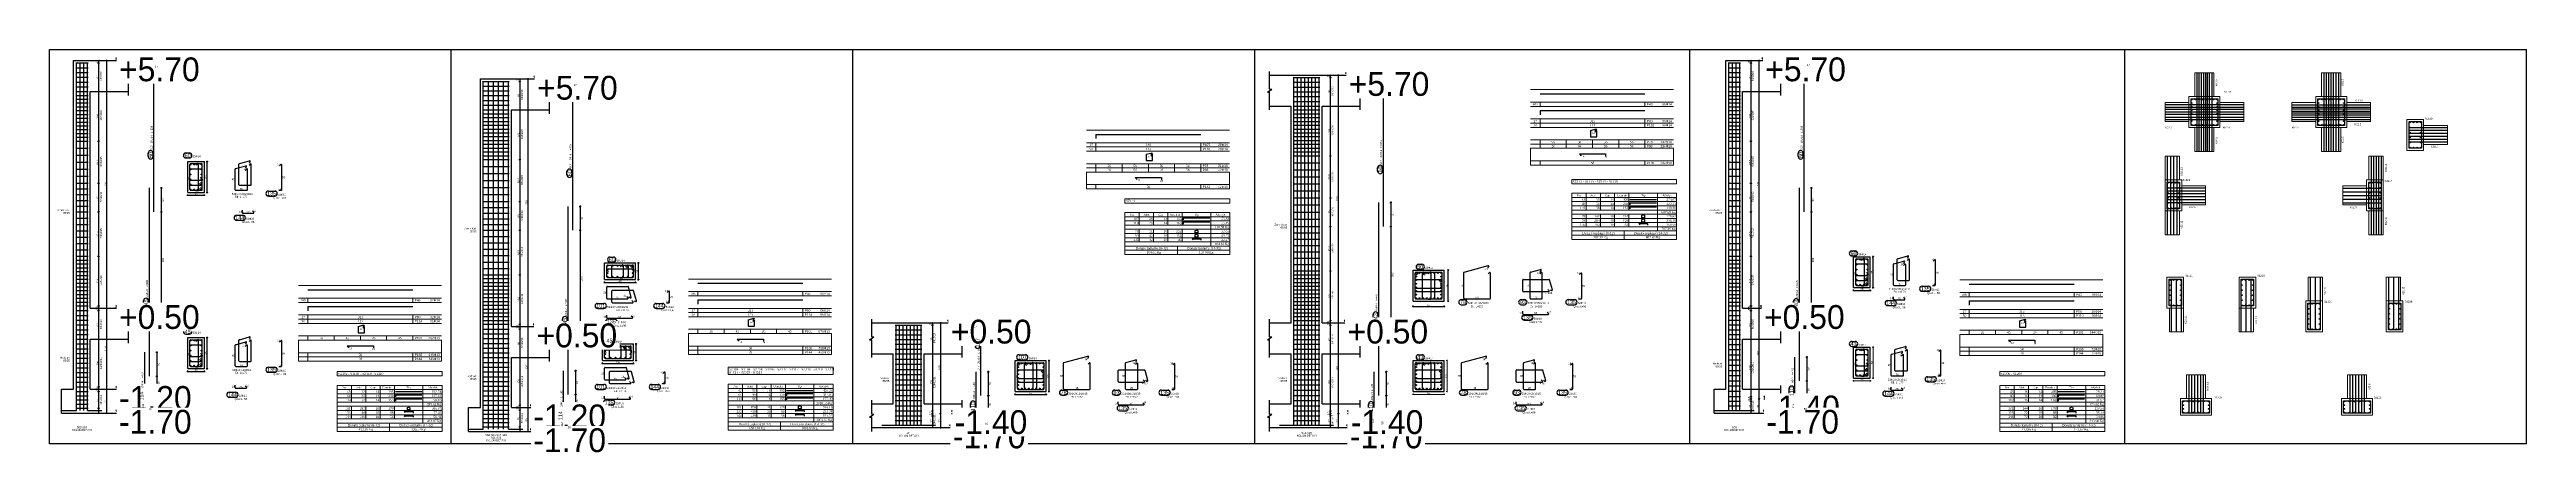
# Model space of a CAD drawing. Header units: metres. Extents: x 419734 to 420376, y 4564732 to 4565123.
# Drawn here: x 419806 to 420065.8, y 4564923.4 to 4564966 of the extents above; entities that cross this region are included whole.
import ezdxf
from ezdxf.enums import TextEntityAlignment as Align

# ---------------------------------------------------------------- set-up
doc = ezdxf.new("R2018")
doc.units = ezdxf.units.M
for name, color, linetype in [('Standart', 7, 'Continuous'), ('SW_DIM', 33, 'Continuous'), ('SW_MAGRONE', 2, 'Continuous'), ('SW_QUOTE', 1, 'Continuous'), ('SW_REINFORCEMENT', 7, 'Continuous'), ('SW_Tondini', 1, 'Continuous'), ('SW_TXT_TESTI', 1, 'Continuous')]:
    doc.layers.add(name, color=color, linetype=linetype)
doc.styles.add('arial_1_18', font='arial.ttf', dxfattribs={"height": 0.2})
doc.styles.get("Standard").update_dxf_attribs({"font": 'arial.ttf'})
doc.styles.add('SWS', font='ARIALN.TTF')
doc.styles.add('symbol_1_18', font='symbol.ttf', dxfattribs={"height": 0.2})
doc.styles.add('times new roman_1_18', font='times.ttf', dxfattribs={"height": 0.2})

# ---------------------------------------------------------------- blocks, each defined once
blk = doc.blocks.new('*U886')
blk.add_hatch(color=256).paths.add_polyline_path([(0.0025, 0.0025), (0, 0.0025), (0, 0)])
for p, q in [((0.0095, 0.0025), (-0.0025, 0.0025)), ((-0.0025, 0.0025), (0, 0)), ((-0.0025, 0), (0.0025, 0)), ((0, 0), (0, 0.0025)), ((0.0025, 0.0025), (0, 0))]:
    blk.add_line(p, q)
at = {"color": 2, "lineweight": 30, "flags": 104}
blk.add_attdef('QM', text='', height=0.0025, dxfattribs=at).set_placement((0.001, 0.0033), align=Align.BOTTOM_LEFT)
blk = doc.blocks.new('*U897')
blk.add_hatch(color=256).paths.add_polyline_path([(0.0025, 0.0025), (0, 0.0025), (0, 0)])
for p, q in [((0.0095, 0.0025), (-0.0025, 0.0025)), ((-0.0025, 0.0025), (0, 0)), ((-0.0025, 0), (0.0025, 0)), ((0, 0), (0, 0.0025)), ((0.0025, 0.0025), (0, 0))]:
    blk.add_line(p, q)
at = {"color": 2, "lineweight": 30, "flags": 104}
blk.add_attdef('QM', text='', height=0.0025, dxfattribs=at).set_placement((0.001, 0.0033), align=Align.BOTTOM_LEFT)
blk = doc.blocks.new('*U898')
blk.add_hatch(color=256).paths.add_polyline_path([(0.0025, 0.0025), (0, 0.0025), (0, 0)])
for p, q in [((0.0095, 0.0025), (-0.0025, 0.0025)), ((-0.0025, 0.0025), (0, 0)), ((-0.0025, 0), (0.0025, 0)), ((0, 0), (0, 0.0025)), ((0.0025, 0.0025), (0, 0))]:
    blk.add_line(p, q)
at = {"color": 2, "lineweight": 30, "flags": 104}
blk.add_attdef('QM', text='', height=0.0025, dxfattribs=at).set_placement((0.001, 0.0033), align=Align.BOTTOM_LEFT)
blk = doc.blocks.new('*U899')
blk.add_hatch(color=256).paths.add_polyline_path([(0.0025, 0.0025), (0, 0.0025), (0, 0)])
for p, q in [((0.0095, 0.0025), (-0.0025, 0.0025)), ((-0.0025, 0.0025), (0, 0)), ((-0.0025, 0), (0.0025, 0)), ((0, 0), (0, 0.0025)), ((0.0025, 0.0025), (0, 0))]:
    blk.add_line(p, q)
at = {"color": 2, "lineweight": 30, "flags": 104}
blk.add_attdef('QM', text='', height=0.0025, dxfattribs=at).set_placement((0.001, 0.0033), align=Align.BOTTOM_LEFT)
blk = doc.blocks.new('*U900')
blk.add_hatch(color=256).paths.add_polyline_path([(0.0025, 0.0025), (0, 0.0025), (0, 0)])
for p, q in [((0.0095, 0.0025), (-0.0025, 0.0025)), ((-0.0025, 0.0025), (0, 0)), ((-0.0025, 0), (0.0025, 0)), ((0, 0), (0, 0.0025)), ((0.0025, 0.0025), (0, 0))]:
    blk.add_line(p, q)
at = {"color": 2, "lineweight": 30, "flags": 104}
blk.add_attdef('QM', text='', height=0.0025, dxfattribs=at).set_placement((0.001, 0.0033), align=Align.BOTTOM_LEFT)
blk = doc.blocks.new('*U901')
blk.add_hatch(color=256).paths.add_polyline_path([(0.0025, 0.0025), (0, 0.0025), (0, 0)])
for p, q in [((0.0095, 0.0025), (-0.0025, 0.0025)), ((-0.0025, 0.0025), (0, 0)), ((-0.0025, 0), (0.0025, 0)), ((0, 0), (0, 0.0025)), ((0.0025, 0.0025), (0, 0))]:
    blk.add_line(p, q)
at = {"color": 2, "lineweight": 30, "flags": 104}
blk.add_attdef('QM', text='', height=0.0025, dxfattribs=at).set_placement((0.001, 0.0033), align=Align.BOTTOM_LEFT)
blk = doc.blocks.new('*U902')
blk.add_hatch(color=256).paths.add_polyline_path([(0.0025, 0.0025), (0, 0.0025), (0, 0)])
for p, q in [((0.0095, 0.0025), (-0.0025, 0.0025)), ((-0.0025, 0.0025), (0, 0)), ((-0.0025, 0), (0.0025, 0)), ((0, 0), (0, 0.0025)), ((0.0025, 0.0025), (0, 0))]:
    blk.add_line(p, q)
at = {"color": 2, "lineweight": 30, "flags": 104}
blk.add_attdef('QM', text='', height=0.0025, dxfattribs=at).set_placement((0.001, 0.0033), align=Align.BOTTOM_LEFT)
blk = doc.blocks.new('*U903')
blk.add_hatch(color=256).paths.add_polyline_path([(0.0025, 0.0025), (0, 0.0025), (0, 0)])
for p, q in [((0.0095, 0.0025), (-0.0025, 0.0025)), ((-0.0025, 0.0025), (0, 0)), ((-0.0025, 0), (0.0025, 0)), ((0, 0), (0, 0.0025)), ((0.0025, 0.0025), (0, 0))]:
    blk.add_line(p, q)
at = {"color": 2, "lineweight": 30, "flags": 104}
blk.add_attdef('QM', text='', height=0.0025, dxfattribs=at).set_placement((0.001, 0.0033), align=Align.BOTTOM_LEFT)
blk = doc.blocks.new('*U904')
blk.add_hatch(color=256).paths.add_polyline_path([(0.0025, 0.0025), (0, 0.0025), (0, 0)])
for p, q in [((0.0095, 0.0025), (-0.0025, 0.0025)), ((-0.0025, 0.0025), (0, 0)), ((-0.0025, 0), (0.0025, 0)), ((0, 0), (0, 0.0025)), ((0.0025, 0.0025), (0, 0))]:
    blk.add_line(p, q)
at = {"color": 2, "lineweight": 30, "flags": 104}
blk.add_attdef('QM', text='', height=0.0025, dxfattribs=at).set_placement((0.001, 0.0033), align=Align.BOTTOM_LEFT)
blk = doc.blocks.new('*U887')
blk.add_hatch(color=256).paths.add_polyline_path([(0.0025, 0.0025), (0, 0.0025), (0, 0)])
for p, q in [((0.0095, 0.0025), (-0.0025, 0.0025)), ((-0.0025, 0.0025), (0, 0)), ((-0.0025, 0), (0.0025, 0)), ((0, 0), (0, 0.0025)), ((0.0025, 0.0025), (0, 0))]:
    blk.add_line(p, q)
at = {"color": 2, "lineweight": 30, "flags": 104}
blk.add_attdef('QM', text='', height=0.0025, dxfattribs=at).set_placement((0.001, 0.0033), align=Align.BOTTOM_LEFT)
blk = doc.blocks.new('*U888')
blk.add_hatch(color=256).paths.add_polyline_path([(0.0025, 0.0025), (0, 0.0025), (0, 0)])
for p, q in [((0.0095, 0.0025), (-0.0025, 0.0025)), ((-0.0025, 0.0025), (0, 0)), ((-0.0025, 0), (0.0025, 0)), ((0, 0), (0, 0.0025)), ((0.0025, 0.0025), (0, 0))]:
    blk.add_line(p, q)
at = {"color": 2, "lineweight": 30, "flags": 104}
blk.add_attdef('QM', text='', height=0.0025, dxfattribs=at).set_placement((0.001, 0.0033), align=Align.BOTTOM_LEFT)
blk = doc.blocks.new('*U889')
blk.add_hatch(color=256).paths.add_polyline_path([(0.0025, 0.0025), (0, 0.0025), (0, 0)])
for p, q in [((0.0095, 0.0025), (-0.0025, 0.0025)), ((-0.0025, 0.0025), (0, 0)), ((-0.0025, 0), (0.0025, 0)), ((0, 0), (0, 0.0025)), ((0.0025, 0.0025), (0, 0))]:
    blk.add_line(p, q)
at = {"color": 2, "lineweight": 30, "flags": 104}
blk.add_attdef('QM', text='', height=0.0025, dxfattribs=at).set_placement((0.001, 0.0033), align=Align.BOTTOM_LEFT)
blk = doc.blocks.new('*U890')
blk.add_hatch(color=256).paths.add_polyline_path([(0.0025, 0.0025), (0, 0.0025), (0, 0)])
for p, q in [((0.0095, 0.0025), (-0.0025, 0.0025)), ((-0.0025, 0.0025), (0, 0)), ((-0.0025, 0), (0.0025, 0)), ((0, 0), (0, 0.0025)), ((0.0025, 0.0025), (0, 0))]:
    blk.add_line(p, q)
at = {"color": 2, "lineweight": 30, "flags": 104}
blk.add_attdef('QM', text='', height=0.0025, dxfattribs=at).set_placement((0.001, 0.0033), align=Align.BOTTOM_LEFT)
blk = doc.blocks.new('*U891')
blk.add_hatch(color=256).paths.add_polyline_path([(0.0025, 0.0025), (0, 0.0025), (0, 0)])
for p, q in [((0.0095, 0.0025), (-0.0025, 0.0025)), ((-0.0025, 0.0025), (0, 0)), ((-0.0025, 0), (0.0025, 0)), ((0, 0), (0, 0.0025)), ((0.0025, 0.0025), (0, 0))]:
    blk.add_line(p, q)
at = {"color": 2, "lineweight": 30, "flags": 104}
blk.add_attdef('QM', text='', height=0.0025, dxfattribs=at).set_placement((0.001, 0.0033), align=Align.BOTTOM_LEFT)
blk = doc.blocks.new('*U892')
blk.add_hatch(color=256).paths.add_polyline_path([(0.0025, 0.0025), (0, 0.0025), (0, 0)])
for p, q in [((0.0095, 0.0025), (-0.0025, 0.0025)), ((-0.0025, 0.0025), (0, 0)), ((-0.0025, 0), (0.0025, 0)), ((0, 0), (0, 0.0025)), ((0.0025, 0.0025), (0, 0))]:
    blk.add_line(p, q)
at = {"color": 2, "lineweight": 30, "flags": 104}
blk.add_attdef('QM', text='', height=0.0025, dxfattribs=at).set_placement((0.001, 0.0033), align=Align.BOTTOM_LEFT)
blk = doc.blocks.new('*U893')
blk.add_hatch(color=256).paths.add_polyline_path([(0.0025, 0.0025), (0, 0.0025), (0, 0)])
for p, q in [((0.0095, 0.0025), (-0.0025, 0.0025)), ((-0.0025, 0.0025), (0, 0)), ((-0.0025, 0), (0.0025, 0)), ((0, 0), (0, 0.0025)), ((0.0025, 0.0025), (0, 0))]:
    blk.add_line(p, q)
at = {"color": 2, "lineweight": 30, "flags": 104}
blk.add_attdef('QM', text='', height=0.0025, dxfattribs=at).set_placement((0.001, 0.0033), align=Align.BOTTOM_LEFT)
blk = doc.blocks.new('*U894')
blk.add_hatch(color=256).paths.add_polyline_path([(0.0025, 0.0025), (0, 0.0025), (0, 0)])
for p, q in [((0.0095, 0.0025), (-0.0025, 0.0025)), ((-0.0025, 0.0025), (0, 0)), ((-0.0025, 0), (0.0025, 0)), ((0, 0), (0, 0.0025)), ((0.0025, 0.0025), (0, 0))]:
    blk.add_line(p, q)
at = {"color": 2, "lineweight": 30, "flags": 104}
blk.add_attdef('QM', text='', height=0.0025, dxfattribs=at).set_placement((0.001, 0.0033), align=Align.BOTTOM_LEFT)
blk = doc.blocks.new('*U895')
blk.add_hatch(color=256).paths.add_polyline_path([(0.0025, 0.0025), (0, 0.0025), (0, 0)])
for p, q in [((0.0095, 0.0025), (-0.0025, 0.0025)), ((-0.0025, 0.0025), (0, 0)), ((-0.0025, 0), (0.0025, 0)), ((0, 0), (0, 0.0025)), ((0.0025, 0.0025), (0, 0))]:
    blk.add_line(p, q)
at = {"color": 2, "lineweight": 30, "flags": 104}
blk.add_attdef('QM', text='', height=0.0025, dxfattribs=at).set_placement((0.001, 0.0033), align=Align.BOTTOM_LEFT)
blk = doc.blocks.new('*U896')
blk.add_hatch(color=256).paths.add_polyline_path([(0.0025, 0.0025), (0, 0.0025), (0, 0)])
for p, q in [((0.0095, 0.0025), (-0.0025, 0.0025)), ((-0.0025, 0.0025), (0, 0)), ((-0.0025, 0), (0.0025, 0)), ((0, 0), (0, 0.0025)), ((0.0025, 0.0025), (0, 0))]:
    blk.add_line(p, q)
at = {"color": 2, "lineweight": 30, "flags": 104}
blk.add_attdef('QM', text='', height=0.0025, dxfattribs=at).set_placement((0.001, 0.0033), align=Align.BOTTOM_LEFT)

msp = doc.modelspace()

# ---------------------------------------------------------------- linework, layer by layer
at = {"layer": 'Standart', "color": 171, "linetype": 'Continuous', "lineweight": -3}
for points in [[(419806.01166, 4564924.57015), (419806.01166, 4564965.96418)], [(419806.01166, 4564965.96418), (420065.81052, 4564965.96418)], [(419848.14694, 4564924.57015), (419848.14694, 4564965.96418)], [(419890.28222, 4564924.57015), (419890.28222, 4564965.96418)], [(419932.4175, 4564924.57015), (419932.4175, 4564965.96418)], [(419978.04637, 4564924.57015), (419978.04637, 4564965.96418)], [(420023.67524, 4564924.57015), (420023.67524, 4564965.96418)], [(420065.81052, 4564924.57015), (420065.81052, 4564965.96418)], [(420065.81052, 4564924.57015), (419806.01166, 4564924.57015)]]:
    msp.add_lwpolyline(points, dxfattribs=at)
at = {"layer": 'Standart', "color": 35, "linetype": 'Continuous', "lineweight": -3}
for points in [[(419814.28365, 4564963.32652), (419814.28365, 4564965.20153)], [(419987.59901, 4564963.32652), (419987.59901, 4564965.20153)], [(419813.58067, 4564964.80152), (419812.87365, 4564964.80152)], [(419814.05865, 4564963.02652), (419814.50865, 4564963.32652)], [(419814.05865, 4564963.02652), (419814.28365, 4564963.02652)], [(419814.28365, 4564963.32652), (419814.50865, 4564963.32652)], [(419814.28365, 4564961.15151), (419814.28365, 4564963.02652)], [(419858.45912, 4564961.39319), (419858.45912, 4564963.2682)], [(419933.98538, 4564961.79319), (419933.98538, 4564963.6682)], [(419943.48539, 4564961.79319), (419943.48539, 4564963.6682)], [(419987.37401, 4564963.02652), (419987.82401, 4564963.32652)], [(419987.37401, 4564963.02652), (419987.59901, 4564963.02652)], [(419987.59901, 4564963.32652), (419987.82401, 4564963.32652)], [(419987.59901, 4564961.15151), (419987.59901, 4564963.02652)], [(419858.23412, 4564961.09319), (419858.68412, 4564961.39319)], [(419858.23412, 4564961.09319), (419858.45912, 4564961.09319)], [(419858.45912, 4564961.39319), (419858.68412, 4564961.39319)], [(419858.45912, 4564959.21818), (419858.45912, 4564961.09319)], [(419933.76038, 4564961.49319), (419934.21038, 4564961.79319)], [(419933.76038, 4564961.49319), (419933.98538, 4564961.49319)], [(419933.98538, 4564961.79319), (419934.21038, 4564961.79319)], [(419933.98538, 4564959.61818), (419933.98538, 4564961.49319)], [(419943.26039, 4564961.49319), (419943.71039, 4564961.79319)], [(419943.26039, 4564961.49319), (419943.48539, 4564961.49319)], [(419943.48539, 4564961.79319), (419943.71039, 4564961.79319)], [(419943.48539, 4564959.61818), (419943.48539, 4564961.49319)], [(419814.28365, 4564937.32652), (419814.28365, 4564939.20153)], [(419987.59901, 4564937.32652), (419987.59901, 4564939.20153)], [(419813.58067, 4564938.80152), (419812.87365, 4564938.80152)], [(419814.05865, 4564937.02652), (419814.50865, 4564937.32652)], [(419814.05865, 4564937.02652), (419814.28365, 4564937.02652)], [(419814.28365, 4564937.32652), (419814.50865, 4564937.32652)], [(419814.28365, 4564935.15151), (419814.28365, 4564937.02652)], [(419858.45912, 4564935.39319), (419858.45912, 4564937.2682)], [(419892.24547, 4564935.79319), (419892.24547, 4564937.6682)], [(419901.74548, 4564935.79319), (419901.74548, 4564937.6682)], [(419933.98538, 4564935.79319), (419933.98538, 4564937.6682)], [(419943.48539, 4564935.79319), (419943.48539, 4564937.6682)], [(419987.37401, 4564937.02652), (419987.82401, 4564937.32652)], [(419987.37401, 4564937.02652), (419987.59901, 4564937.02652)], [(419987.59901, 4564937.32652), (419987.82401, 4564937.32652)], [(419987.59901, 4564935.15151), (419987.59901, 4564937.02652)], [(419858.23412, 4564935.09319), (419858.68412, 4564935.39319)], [(419858.23412, 4564935.09319), (419858.45912, 4564935.09319)], [(419858.45912, 4564935.39319), (419858.68412, 4564935.39319)], [(419858.45912, 4564933.21818), (419858.45912, 4564935.09319)], [(419892.02047, 4564935.49319), (419892.47047, 4564935.79319)], [(419892.02047, 4564935.49319), (419892.24547, 4564935.49319)], [(419892.24547, 4564935.79319), (419892.47047, 4564935.79319)], [(419892.24547, 4564933.61818), (419892.24547, 4564935.49319)], [(419901.52048, 4564935.49319), (419901.97048, 4564935.79319)], [(419901.52048, 4564935.49319), (419901.74548, 4564935.49319)], [(419901.74548, 4564935.79319), (419901.97048, 4564935.79319)], [(419901.74548, 4564933.61818), (419901.74548, 4564935.49319)], [(419933.76038, 4564935.49319), (419934.21038, 4564935.79319)], [(419933.76038, 4564935.49319), (419933.98538, 4564935.49319)], [(419933.98538, 4564935.79319), (419934.21038, 4564935.79319)], [(419933.98538, 4564933.61818), (419933.98538, 4564935.49319)], [(419943.26039, 4564935.49319), (419943.71039, 4564935.79319)], [(419943.26039, 4564935.49319), (419943.48539, 4564935.49319)], [(419943.48539, 4564935.79319), (419943.71039, 4564935.79319)], [(419943.48539, 4564933.61818), (419943.48539, 4564935.49319)], [(419814.05865, 4564928.90152), (419814.50865, 4564929.20152)], [(419814.05865, 4564928.90152), (419814.28365, 4564928.90152)], [(419814.28365, 4564929.20152), (419814.28365, 4564930.70152)], [(419814.28365, 4564929.20152), (419814.50865, 4564929.20152)], [(419814.28365, 4564927.40151), (419814.28365, 4564928.90152)], [(419892.24547, 4564927.66819), (419892.24547, 4564929.1682)], [(419901.74548, 4564927.66819), (419901.74548, 4564929.1682)], [(419933.98538, 4564927.66819), (419933.98538, 4564929.1682)], [(419943.48539, 4564927.66819), (419943.48539, 4564929.1682)], [(419987.37401, 4564928.90152), (419987.82401, 4564929.20152)], [(419987.37401, 4564928.90152), (419987.59901, 4564928.90152)], [(419987.59901, 4564929.20152), (419987.59901, 4564930.70152)], [(419987.59901, 4564929.20152), (419987.82401, 4564929.20152)], [(419987.59901, 4564927.40151), (419987.59901, 4564928.90152)], [(419892.02047, 4564927.36819), (419892.47047, 4564927.66819)], [(419892.02047, 4564927.36819), (419892.24547, 4564927.36819)], [(419892.24547, 4564927.66819), (419892.47047, 4564927.66819)], [(419892.24547, 4564925.86819), (419892.24547, 4564927.36819)], [(419901.52048, 4564927.36819), (419901.97048, 4564927.66819)], [(419901.52048, 4564927.36819), (419901.74548, 4564927.36819)], [(419901.74548, 4564927.66819), (419901.97048, 4564927.66819)], [(419901.74548, 4564925.86819), (419901.74548, 4564927.36819)], [(419933.76038, 4564927.36819), (419934.21038, 4564927.66819)], [(419933.76038, 4564927.36819), (419933.98538, 4564927.36819)], [(419933.98538, 4564927.66819), (419934.21038, 4564927.66819)], [(419933.98538, 4564925.86819), (419933.98538, 4564927.36819)], [(419943.26039, 4564927.36819), (419943.71039, 4564927.66819)], [(419943.26039, 4564927.36819), (419943.48539, 4564927.36819)], [(419943.48539, 4564927.66819), (419943.71039, 4564927.66819)], [(419943.48539, 4564925.86819), (419943.48539, 4564927.36819)]]:
    msp.add_lwpolyline(points, dxfattribs=at)
at = {"layer": 'Standart', "color": 5, "linetype": 'Continuous', "lineweight": 5}
for points in [[(420033.02941, 4564963.51901), (420031.02941, 4564963.51901)], [(420031.02941, 4564961.01901), (420031.02941, 4564963.51901)], [(420033.02941, 4564961.01901), (420033.02941, 4564963.51901)], [(420046.32749, 4564963.51901), (420044.32749, 4564963.51901)], [(420044.32749, 4564961.01901), (420044.32749, 4564963.51901)], [(420046.32749, 4564961.01901), (420046.32749, 4564963.51901)], [(420027.90441, 4564960.39401), (420027.90441, 4564958.39401)], [(420027.90441, 4564960.39401), (420030.40441, 4564960.39401)], [(420030.40441, 4564961.01901), (420033.65441, 4564961.01901)], [(420030.40441, 4564957.76901), (420030.40441, 4564961.01901)], [(420033.65441, 4564961.01901), (420033.65441, 4564957.76901)], [(420033.65441, 4564960.39401), (420036.15441, 4564960.39401)], [(420036.15441, 4564958.39401), (420036.15441, 4564960.39401)], [(420041.20249, 4564960.39401), (420041.20249, 4564958.39401)], [(420041.20249, 4564960.39401), (420043.70249, 4564960.39401)], [(420043.70249, 4564961.01901), (420046.95249, 4564961.01901)], [(420043.70249, 4564957.76901), (420043.70249, 4564961.01901)], [(420046.95249, 4564961.01901), (420046.95249, 4564957.76901)], [(420046.95249, 4564960.39401), (420049.45249, 4564960.39401)], [(420049.45249, 4564958.39401), (420049.45249, 4564960.39401)], [(420027.90441, 4564958.39401), (420030.40441, 4564958.39401)], [(420033.65441, 4564957.76901), (420030.40441, 4564957.76901)], [(420031.02941, 4564955.26901), (420031.02941, 4564957.76901)], [(420033.02941, 4564955.26901), (420033.02941, 4564957.76901)], [(420033.65441, 4564958.39401), (420036.15441, 4564958.39401)], [(420041.20249, 4564958.39401), (420043.70249, 4564958.39401)], [(420046.95249, 4564957.76901), (420043.70249, 4564957.76901)], [(420044.32749, 4564955.26901), (420044.32749, 4564957.76901)], [(420046.32749, 4564955.26901), (420046.32749, 4564957.76901)], [(420046.95249, 4564958.39401), (420049.45249, 4564958.39401)], [(420053.2734, 4564958.61401), (420055.0234, 4564958.61401)], [(420053.2734, 4564955.36401), (420053.2734, 4564958.61401)], [(420055.0234, 4564958.61401), (420055.0234, 4564955.36401)], [(420055.0234, 4564957.98901), (420057.5234, 4564957.98901)], [(420057.5234, 4564955.98901), (420057.5234, 4564957.98901)], [(420029.40441, 4564954.76901), (420027.90441, 4564954.76901)], [(420027.90441, 4564952.26901), (420027.90441, 4564954.76901)], [(420029.40441, 4564952.26901), (420029.40441, 4564954.76901)], [(420031.02941, 4564955.26901), (420033.02941, 4564955.26901)], [(420044.32749, 4564955.26901), (420046.32749, 4564955.26901)], [(420050.79227, 4564954.76901), (420049.29227, 4564954.76901)], [(420049.29227, 4564952.26901), (420049.29227, 4564954.76901)], [(420050.79227, 4564952.26901), (420050.79227, 4564954.76901)], [(420055.0234, 4564955.36401), (420053.2734, 4564955.36401)], [(420055.0234, 4564955.98901), (420057.5234, 4564955.98901)], [(420027.90441, 4564952.26901), (420029.65441, 4564952.26901)], [(420027.90441, 4564946.51901), (420027.90441, 4564952.26901)], [(420029.65441, 4564952.26901), (420029.65441, 4564949.01901)], [(420049.04227, 4564949.01901), (420049.04227, 4564952.26901)], [(420049.04227, 4564952.26901), (420050.79227, 4564952.26901)], [(420050.79227, 4564952.26901), (420050.79227, 4564949.01901)], [(420029.65441, 4564951.64401), (420032.15441, 4564951.64401)], [(420029.65441, 4564949.64401), (420032.15441, 4564949.64401)], [(420032.15441, 4564949.64401), (420032.15441, 4564951.64401)], [(420046.54227, 4564951.64401), (420046.54227, 4564949.64401)], [(420046.54227, 4564951.64401), (420049.04227, 4564951.64401)], [(420046.54227, 4564949.64401), (420049.04227, 4564949.64401)], [(420029.65441, 4564949.01901), (420027.90441, 4564949.01901)], [(420029.40441, 4564946.51901), (420029.40441, 4564949.01901)], [(420050.79227, 4564949.01901), (420049.04227, 4564949.01901)], [(420049.29227, 4564946.51901), (420049.29227, 4564949.01901)], [(420050.79227, 4564946.51901), (420050.79227, 4564949.01901)], [(420027.90441, 4564946.51901), (420029.40441, 4564946.51901)], [(420049.29227, 4564946.51901), (420050.79227, 4564946.51901)], [(420028.10455, 4564938.81442), (420028.10455, 4564942.06442)], [(420028.10455, 4564942.06442), (420029.85455, 4564942.06442)], [(420029.85455, 4564942.06442), (420029.85455, 4564938.81442)], [(420035.66326, 4564942.06442), (420037.41326, 4564942.06442)], [(420035.66326, 4564938.81442), (420035.66326, 4564942.06442)], [(420037.41326, 4564942.06442), (420037.41326, 4564938.81442)], [(420044.40707, 4564942.06442), (420042.90707, 4564942.06442)], [(420042.90707, 4564939.56442), (420042.90707, 4564942.06442)], [(420044.40707, 4564939.56442), (420044.40707, 4564942.06442)], [(420052.60776, 4564942.06442), (420051.10776, 4564942.06442)], [(420051.10776, 4564939.56442), (420051.10776, 4564942.06442)], [(420052.60776, 4564939.56442), (420052.60776, 4564942.06442)], [(420042.65707, 4564936.31442), (420042.65707, 4564939.56442)], [(420042.65707, 4564939.56442), (420044.40707, 4564939.56442)], [(420044.40707, 4564939.56442), (420044.40707, 4564936.31442)], [(420051.10776, 4564939.56442), (420052.85776, 4564939.56442)], [(420051.10776, 4564936.31442), (420051.10776, 4564939.56442)], [(420052.85776, 4564939.56442), (420052.85776, 4564936.31442)], [(420029.85455, 4564938.81442), (420028.10455, 4564938.81442)], [(420028.35455, 4564936.31442), (420028.35455, 4564938.81442)], [(420028.35455, 4564936.31442), (420029.85455, 4564936.31442)], [(420029.85455, 4564936.31442), (420029.85455, 4564938.81442)], [(420037.41326, 4564938.81442), (420035.66326, 4564938.81442)], [(420035.66326, 4564936.31442), (420035.66326, 4564938.81442)], [(420035.66326, 4564936.31442), (420037.16326, 4564936.31442)], [(420037.16326, 4564936.31442), (420037.16326, 4564938.81442)], [(420044.40707, 4564936.31442), (420042.65707, 4564936.31442)], [(420052.85776, 4564936.31442), (420051.10776, 4564936.31442)], [(420032.15065, 4564931.81442), (420030.15065, 4564931.81442)], [(420030.15065, 4564929.31442), (420030.15065, 4564931.81442)], [(420032.15065, 4564929.31442), (420032.15065, 4564931.81442)], [(420049.0365, 4564931.81442), (420047.0365, 4564931.81442)], [(420047.0365, 4564929.31442), (420047.0365, 4564931.81442)], [(420049.0365, 4564929.31442), (420049.0365, 4564931.81442)], [(420029.52565, 4564927.56442), (420029.52565, 4564929.31442)], [(420029.52565, 4564929.31442), (420032.77565, 4564929.31442)], [(420032.77565, 4564929.31442), (420032.77565, 4564927.56442)], [(420046.4115, 4564927.56442), (420046.4115, 4564929.31442)], [(420046.4115, 4564929.31442), (420049.6615, 4564929.31442)], [(420049.6615, 4564929.31442), (420049.6615, 4564927.56442)], [(420032.77565, 4564927.56442), (420029.52565, 4564927.56442)], [(420049.6615, 4564927.56442), (420046.4115, 4564927.56442)]]:
    msp.add_lwpolyline(points, dxfattribs=at)
at = {"layer": 'Standart', "color": 1, "linetype": 'Continuous', "lineweight": 5}
for points in [[(419961.34728, 4564961.75136), (419976.34728, 4564961.75136)], [(419961.34728, 4564960.43136), (419976.34728, 4564960.43136)], [(419961.34728, 4564959.99136), (419976.34728, 4564959.99136)], [(419962.34728, 4564960.43136), (419962.34728, 4564959.99136)], [(419973.34728, 4564960.43136), (419973.34728, 4564959.99136)], [(419914.76393, 4564957.49773), (419929.76393, 4564957.49773)], [(419961.34728, 4564958.67136), (419976.34728, 4564958.67136)], [(419961.34728, 4564958.23136), (419976.34728, 4564958.23136)], [(419961.34728, 4564957.79136), (419976.34728, 4564957.79136)], [(419962.34728, 4564958.67136), (419962.34728, 4564957.79136)], [(419973.34728, 4564958.67136), (419973.34728, 4564957.79136)], [(419914.76393, 4564956.17773), (419929.76393, 4564956.17773)], [(419914.76393, 4564955.73773), (419929.76393, 4564955.73773)], [(419914.76393, 4564955.29773), (419929.76393, 4564955.29773)], [(419915.76393, 4564956.17773), (419915.76393, 4564955.29773)], [(419926.76393, 4564956.17773), (419926.76393, 4564955.29773)], [(419961.34728, 4564956.47136), (419976.34728, 4564956.47136)], [(419961.34728, 4564956.03136), (419976.34728, 4564956.03136)], [(419961.34728, 4564955.59136), (419976.34728, 4564955.59136)], [(419961.34728, 4564955.59136), (419961.34728, 4564953.83136)], [(419962.34728, 4564956.47136), (419962.34728, 4564955.59136)], [(419965.09728, 4564956.47136), (419965.09728, 4564955.59136)], [(419967.84728, 4564956.47136), (419967.84728, 4564955.59136)], [(419970.59728, 4564956.47136), (419970.59728, 4564955.59136)], [(419973.34728, 4564956.47136), (419973.34728, 4564955.59136)], [(419976.34728, 4564955.59136), (419976.34728, 4564953.83136)], [(419914.76393, 4564953.97773), (419929.76393, 4564953.97773)], [(419914.76393, 4564953.53773), (419929.76393, 4564953.53773)], [(419914.76393, 4564953.09773), (419929.76393, 4564953.09773)], [(419914.76393, 4564953.09773), (419914.76393, 4564951.33773)], [(419915.76393, 4564953.97773), (419915.76393, 4564953.09773)], [(419918.51393, 4564953.97773), (419918.51393, 4564953.09773)], [(419921.26393, 4564953.97773), (419921.26393, 4564953.09773)], [(419924.01393, 4564953.97773), (419924.01393, 4564953.09773)], [(419926.76393, 4564953.97773), (419926.76393, 4564953.09773)], [(419929.76393, 4564953.09773), (419929.76393, 4564951.33773)], [(419961.34728, 4564954.27136), (419976.34728, 4564954.27136)], [(419961.34728, 4564953.83136), (419976.34728, 4564953.83136)], [(419962.34728, 4564954.27136), (419962.34728, 4564953.83136)], [(419965.67215, 4564951.87465), (419965.67215, 4564952.31465)], [(419965.67215, 4564952.31465), (419976.67215, 4564952.31465)], [(419976.67215, 4564951.87465), (419965.67215, 4564951.87465)], [(419973.34728, 4564954.27136), (419973.34728, 4564953.83136)], [(419976.67215, 4564952.31465), (419976.67215, 4564951.87465)], [(419914.76393, 4564951.77773), (419929.76393, 4564951.77773)], [(419914.76393, 4564951.33773), (419929.76393, 4564951.33773)], [(419915.76393, 4564951.77773), (419915.76393, 4564951.33773)], [(419918.81269, 4564949.8487), (419918.81269, 4564950.2887)], [(419918.81269, 4564950.2887), (419929.81269, 4564950.2887)], [(419929.81269, 4564949.8487), (419918.81269, 4564949.8487)], [(419926.76393, 4564951.77773), (419926.76393, 4564951.33773)], [(419929.81269, 4564950.2887), (419929.81269, 4564949.8487)], [(419965.67215, 4564950.87465), (419976.67215, 4564950.87465)], [(419965.67215, 4564950.87465), (419965.67215, 4564946.03465)], [(419965.67215, 4564950.43465), (419976.67215, 4564950.43465)], [(419965.67215, 4564949.99465), (419976.67215, 4564949.99465)], [(419965.67215, 4564949.55465), (419976.67215, 4564949.55465)], [(419967.17215, 4564950.87465), (419967.17215, 4564949.11465)], [(419968.67215, 4564950.87465), (419968.67215, 4564949.11465)], [(419970.17215, 4564950.87465), (419970.17215, 4564949.11465)], [(419971.67215, 4564950.87465), (419971.67215, 4564949.11465)], [(419974.67215, 4564950.87465), (419974.67215, 4564946.91465)], [(419976.67215, 4564950.87465), (419976.67215, 4564946.03465)], [(419918.81269, 4564948.8487), (419929.81269, 4564948.8487)], [(419918.81269, 4564948.8487), (419918.81269, 4564944.4487)], [(419918.81269, 4564948.4087), (419929.81269, 4564948.4087)], [(419918.81269, 4564947.9687), (419929.81269, 4564947.9687)], [(419918.81269, 4564947.5287), (419929.81269, 4564947.5287)], [(419918.81269, 4564947.0887), (419929.81269, 4564947.0887)], [(419918.81269, 4564946.6487), (419929.81269, 4564946.6487)], [(419920.31269, 4564948.8487), (419920.31269, 4564947.5287)], [(419920.31269, 4564947.0887), (419920.31269, 4564945.7687)], [(419921.81269, 4564948.8487), (419921.81269, 4564947.5287)], [(419921.81269, 4564947.0887), (419921.81269, 4564945.7687)], [(419923.31269, 4564948.8487), (419923.31269, 4564947.5287)], [(419923.31269, 4564947.0887), (419923.31269, 4564945.7687)], [(419924.81269, 4564948.8487), (419924.81269, 4564947.5287)], [(419924.81269, 4564947.0887), (419924.81269, 4564945.7687)], [(419927.81269, 4564948.8487), (419927.81269, 4564945.3287)], [(419929.81269, 4564948.8487), (419929.81269, 4564944.4487)], [(419965.67215, 4564949.11465), (419976.67215, 4564949.11465)], [(419965.67215, 4564948.67465), (419976.67215, 4564948.67465)], [(419965.67215, 4564948.23465), (419976.67215, 4564948.23465)], [(419965.67215, 4564947.79465), (419976.67215, 4564947.79465)], [(419965.67215, 4564947.35465), (419976.67215, 4564947.35465)], [(419965.67215, 4564946.91465), (419976.67215, 4564946.91465)], [(419967.17215, 4564948.67465), (419967.17215, 4564947.35465)], [(419968.67215, 4564948.67465), (419968.67215, 4564947.35465)], [(419970.17215, 4564948.67465), (419970.17215, 4564947.35465)], [(419971.17215, 4564946.91465), (419971.17215, 4564946.03465)], [(419971.67215, 4564948.67465), (419971.67215, 4564947.35465)], [(419918.81269, 4564946.2087), (419929.81269, 4564946.2087)], [(419918.81269, 4564945.7687), (419929.81269, 4564945.7687)], [(419918.81269, 4564945.3287), (419929.81269, 4564945.3287)], [(419918.81269, 4564944.8887), (419929.81269, 4564944.8887)], [(419918.81269, 4564944.4487), (419929.81269, 4564944.4487)], [(419924.31269, 4564945.3287), (419924.31269, 4564944.4487)], [(419965.67215, 4564946.47465), (419976.67215, 4564946.47465)], [(419965.67215, 4564946.03465), (419976.67215, 4564946.03465)], [(419873.02564, 4564941.87119), (419888.02564, 4564941.87119)], [(420006.36975, 4564941.7673), (420021.36975, 4564941.7673)], [(419832.11764, 4564941.17687), (419847.11764, 4564941.17687)], [(419832.11764, 4564939.85687), (419847.11764, 4564939.85687)], [(419832.11764, 4564939.41687), (419847.11764, 4564939.41687)], [(419833.11764, 4564939.85687), (419833.11764, 4564939.41687)], [(419844.11764, 4564939.85687), (419844.11764, 4564939.41687)], [(419873.02564, 4564940.55119), (419888.02564, 4564940.55119)], [(419873.02564, 4564940.11119), (419888.02564, 4564940.11119)], [(419874.02564, 4564940.55119), (419874.02564, 4564940.11119)], [(419885.02564, 4564940.55119), (419885.02564, 4564940.11119)], [(420006.36975, 4564940.4473), (420021.36975, 4564940.4473)], [(420006.36975, 4564940.0073), (420021.36975, 4564940.0073)], [(420007.36975, 4564940.4473), (420007.36975, 4564940.0073)], [(420018.36975, 4564940.4473), (420018.36975, 4564940.0073)], [(419832.11764, 4564938.09687), (419847.11764, 4564938.09687)], [(419832.11764, 4564937.65687), (419847.11764, 4564937.65687)], [(419832.11764, 4564937.21687), (419847.11764, 4564937.21687)], [(419833.11764, 4564938.09687), (419833.11764, 4564937.21687)], [(419844.11764, 4564938.09687), (419844.11764, 4564937.21687)], [(419873.02564, 4564938.79119), (419888.02564, 4564938.79119)], [(419873.02564, 4564938.35119), (419888.02564, 4564938.35119)], [(419873.02564, 4564937.91119), (419888.02564, 4564937.91119)], [(419873.02564, 4564936.59119), (419888.02564, 4564936.59119)], [(419874.02564, 4564938.79119), (419874.02564, 4564937.91119)], [(419874.02564, 4564936.59119), (419874.02564, 4564936.15119)], [(419876.77564, 4564936.59119), (419876.77564, 4564936.15119)], [(419879.52564, 4564936.59119), (419879.52564, 4564936.15119)], [(419882.27564, 4564936.59119), (419882.27564, 4564936.15119)], [(419885.02564, 4564938.79119), (419885.02564, 4564937.91119)], [(419885.02564, 4564936.59119), (419885.02564, 4564936.15119)], [(420006.36975, 4564938.6873), (420021.36975, 4564938.6873)], [(420006.36975, 4564938.2473), (420021.36975, 4564938.2473)], [(420006.36975, 4564937.8073), (420021.36975, 4564937.8073)], [(420006.36975, 4564936.4873), (420021.36975, 4564936.4873)], [(420007.36975, 4564938.6873), (420007.36975, 4564937.8073)], [(420007.36975, 4564936.4873), (420007.36975, 4564936.0473)], [(420010.11975, 4564936.4873), (420010.11975, 4564936.0473)], [(420012.86975, 4564936.4873), (420012.86975, 4564936.0473)], [(420015.61975, 4564936.4873), (420015.61975, 4564936.0473)], [(420018.36975, 4564938.6873), (420018.36975, 4564937.8073)], [(420018.36975, 4564936.4873), (420018.36975, 4564936.0473)], [(419832.11764, 4564935.89687), (419847.11764, 4564935.89687)], [(419832.11764, 4564935.45687), (419847.11764, 4564935.45687)], [(419832.11764, 4564935.45687), (419832.11764, 4564933.25687)], [(419832.11764, 4564934.13687), (419847.11764, 4564934.13687)], [(419832.11764, 4564933.69687), (419847.11764, 4564933.69687)], [(419833.11764, 4564935.89687), (419833.11764, 4564935.45687)], [(419833.11764, 4564934.13687), (419833.11764, 4564933.25687)], [(419835.86764, 4564935.89687), (419835.86764, 4564935.45687)], [(419838.61764, 4564935.89687), (419838.61764, 4564935.45687)], [(419841.36764, 4564935.89687), (419841.36764, 4564935.45687)], [(419844.11764, 4564935.89687), (419844.11764, 4564935.45687)], [(419844.11764, 4564934.13687), (419844.11764, 4564933.25687)], [(419847.11764, 4564935.45687), (419847.11764, 4564933.25687)], [(419873.02564, 4564936.15119), (419888.02564, 4564936.15119)], [(419873.02564, 4564936.15119), (419873.02564, 4564933.95119)], [(419873.02564, 4564934.83119), (419888.02564, 4564934.83119)], [(419873.02564, 4564934.39119), (419888.02564, 4564934.39119)], [(419873.02564, 4564933.95119), (419888.02564, 4564933.95119)], [(419874.02564, 4564934.83119), (419874.02564, 4564933.95119)], [(419885.02564, 4564934.83119), (419885.02564, 4564933.95119)], [(419888.02564, 4564936.15119), (419888.02564, 4564933.95119)], [(419997.18549, 4564934.71563), (419997.33549, 4564934.71563)], [(419997.28549, 4564931.38563), (419997.28549, 4564934.79563)], [(420006.36975, 4564936.0473), (420021.36975, 4564936.0473)], [(420006.36975, 4564936.0473), (420006.36975, 4564933.8473)], [(420006.36975, 4564934.7273), (420021.36975, 4564934.7273)], [(420006.36975, 4564934.2873), (420021.36975, 4564934.2873)], [(420006.36975, 4564933.8473), (420021.36975, 4564933.8473)], [(420007.36975, 4564934.7273), (420007.36975, 4564933.8473)], [(420018.36975, 4564934.7273), (420018.36975, 4564933.8473)], [(420021.36975, 4564936.0473), (420021.36975, 4564933.8473)], [(419832.11764, 4564933.25687), (419847.11764, 4564933.25687)], [(419836.17897, 4564931.70819), (419836.17897, 4564932.14819)], [(419836.17897, 4564932.14819), (419847.17897, 4564932.14819)], [(419847.17897, 4564931.70819), (419836.17897, 4564931.70819)], [(419847.17897, 4564932.14819), (419847.17897, 4564931.70819)], [(419877.19363, 4564931.82971), (419877.19363, 4564932.60971)], [(419877.19363, 4564932.60971), (419888.19363, 4564932.60971)], [(419888.19363, 4564931.82971), (419877.19363, 4564931.82971)], [(419888.19363, 4564932.60971), (419888.19363, 4564931.82971)], [(419952.49039, 4564933.31031), (419952.64039, 4564933.31031)], [(419952.59039, 4564929.98031), (419952.59039, 4564933.39031)], [(419995.15549, 4564931.16563), (419997.06549, 4564931.16563)], [(419995.23549, 4564931.11563), (419995.23549, 4564931.26563)], [(419996.98549, 4564931.11563), (419996.98549, 4564931.26563)], [(419997.18549, 4564931.46563), (419997.33549, 4564931.46563)], [(420010.57771, 4564931.70819), (420010.57771, 4564932.14819)], [(420010.57771, 4564932.14819), (420021.57771, 4564932.14819)], [(420021.57771, 4564931.70819), (420010.57771, 4564931.70819)], [(420021.57771, 4564932.14819), (420021.57771, 4564931.70819)], [(419836.17897, 4564930.70819), (419847.17897, 4564930.70819)], [(419836.17897, 4564930.70819), (419836.17897, 4564925.86819)], [(419836.17897, 4564930.26819), (419847.17897, 4564930.26819)], [(419836.17897, 4564929.82819), (419847.17897, 4564929.82819)], [(419836.17897, 4564929.38819), (419847.17897, 4564929.38819)], [(419836.17897, 4564928.94819), (419847.17897, 4564928.94819)], [(419836.17897, 4564928.50819), (419847.17897, 4564928.50819)], [(419837.67897, 4564930.70819), (419837.67897, 4564928.94819)], [(419837.67897, 4564928.50819), (419837.67897, 4564927.18819)], [(419839.17897, 4564930.70819), (419839.17897, 4564928.94819)], [(419839.17897, 4564928.50819), (419839.17897, 4564927.18819)], [(419840.67897, 4564930.70819), (419840.67897, 4564928.94819)], [(419840.67897, 4564928.50819), (419840.67897, 4564927.18819)], [(419842.17897, 4564930.70819), (419842.17897, 4564928.94819)], [(419842.17897, 4564928.50819), (419842.17897, 4564927.18819)], [(419845.17897, 4564930.70819), (419845.17897, 4564926.74819)], [(419847.17897, 4564930.70819), (419847.17897, 4564925.86819)], [(419877.19363, 4564930.82971), (419888.19363, 4564930.82971)], [(419877.19363, 4564930.82971), (419877.19363, 4564925.98971)], [(419877.19363, 4564930.38971), (419888.19363, 4564930.38971)], [(419877.19363, 4564929.94971), (419888.19363, 4564929.94971)], [(419877.19363, 4564929.50971), (419888.19363, 4564929.50971)], [(419877.19363, 4564929.06971), (419888.19363, 4564929.06971)], [(419877.19363, 4564928.62971), (419888.19363, 4564928.62971)], [(419878.69363, 4564930.82971), (419878.69363, 4564929.06971)], [(419878.69363, 4564928.62971), (419878.69363, 4564927.30971)], [(419880.19363, 4564930.82971), (419880.19363, 4564929.06971)], [(419880.19363, 4564928.62971), (419880.19363, 4564927.30971)], [(419881.69363, 4564930.82971), (419881.69363, 4564929.06971)], [(419881.69363, 4564928.62971), (419881.69363, 4564927.30971)], [(419883.19363, 4564930.82971), (419883.19363, 4564929.06971)], [(419883.19363, 4564928.62971), (419883.19363, 4564927.30971)], [(419886.19363, 4564930.82971), (419886.19363, 4564926.86971)], [(419888.19363, 4564930.82971), (419888.19363, 4564925.98971)], [(419948.96039, 4564929.76031), (419952.37039, 4564929.76031)], [(419949.04039, 4564929.71031), (419949.04039, 4564929.86031)], [(419952.29039, 4564929.71031), (419952.29039, 4564929.86031)], [(419952.49039, 4564930.06031), (419952.64039, 4564930.06031)], [(420010.57771, 4564930.70819), (420021.57771, 4564930.70819)], [(420010.57771, 4564930.70819), (420010.57771, 4564925.86819)], [(420010.57771, 4564930.26819), (420021.57771, 4564930.26819)], [(420010.57771, 4564929.82819), (420021.57771, 4564929.82819)], [(420010.57771, 4564929.38819), (420021.57771, 4564929.38819)], [(420010.57771, 4564928.94819), (420021.57771, 4564928.94819)], [(420010.57771, 4564928.50819), (420021.57771, 4564928.50819)], [(420012.07771, 4564930.70819), (420012.07771, 4564928.94819)], [(420012.07771, 4564928.50819), (420012.07771, 4564927.18819)], [(420013.57771, 4564930.70819), (420013.57771, 4564928.94819)], [(420013.57771, 4564928.50819), (420013.57771, 4564927.18819)], [(420015.07771, 4564930.70819), (420015.07771, 4564928.94819)], [(420015.07771, 4564928.50819), (420015.07771, 4564927.18819)], [(420016.57771, 4564930.70819), (420016.57771, 4564928.94819)], [(420016.57771, 4564928.50819), (420016.57771, 4564927.18819)], [(420019.57771, 4564930.70819), (420019.57771, 4564926.74819)], [(420021.57771, 4564930.70819), (420021.57771, 4564925.86819)], [(419836.17897, 4564928.06819), (419847.17897, 4564928.06819)], [(419836.17897, 4564927.62819), (419847.17897, 4564927.62819)], [(419836.17897, 4564927.18819), (419847.17897, 4564927.18819)], [(419836.17897, 4564926.74819), (419847.17897, 4564926.74819)], [(419836.17897, 4564926.30819), (419847.17897, 4564926.30819)], [(419836.17897, 4564925.86819), (419847.17897, 4564925.86819)], [(419841.67897, 4564926.74819), (419841.67897, 4564925.86819)], [(419877.19363, 4564928.18971), (419888.19363, 4564928.18971)], [(419877.19363, 4564927.74971), (419888.19363, 4564927.74971)], [(419877.19363, 4564927.30971), (419888.19363, 4564927.30971)], [(419877.19363, 4564926.86971), (419888.19363, 4564926.86971)], [(419877.19363, 4564926.42971), (419888.19363, 4564926.42971)], [(419877.19363, 4564925.98971), (419888.19363, 4564925.98971)], [(419882.69363, 4564926.86971), (419882.69363, 4564925.98971)], [(420010.57771, 4564928.06819), (420021.57771, 4564928.06819)], [(420010.57771, 4564927.62819), (420021.57771, 4564927.62819)], [(420010.57771, 4564927.18819), (420021.57771, 4564927.18819)], [(420010.57771, 4564926.74819), (420021.57771, 4564926.74819)], [(420010.57771, 4564926.30819), (420021.57771, 4564926.30819)], [(420010.57771, 4564925.86819), (420021.57771, 4564925.86819)], [(420016.07771, 4564926.74819), (420016.07771, 4564925.86819)]]:
    msp.add_lwpolyline(points, dxfattribs=at)
at = {"layer": 'Standart', "color": 33, "linetype": 'Continuous', "lineweight": -3}
for points in [[(419820.50707, 4564954.20628), (419822.25707, 4564954.20628)], [(419820.50707, 4564950.95628), (419820.50707, 4564954.20628)], [(419822.25707, 4564950.95628), (419822.25707, 4564954.20628)], [(419820.50707, 4564950.95628), (419822.25707, 4564950.95628)], [(419820.50707, 4564935.71564), (419822.25707, 4564935.71564)], [(419820.50707, 4564932.46564), (419820.50707, 4564935.71564)], [(419822.25707, 4564932.46564), (419822.25707, 4564935.71564)], [(419820.50707, 4564932.46564), (419822.25707, 4564932.46564)]]:
    msp.add_lwpolyline(points, dxfattribs=at)
at = {"layer": 'Standart', "color": 1, "linetype": 'Continuous', "lineweight": 5}
for centre in [(419997.28549, 4564934.71563), (419952.59039, 4564933.31031), (419995.23549, 4564931.16563), (419996.98549, 4564931.16563), (419997.28549, 4564931.46563), (419949.04039, 4564929.76031), (419952.29039, 4564929.76031), (419952.59039, 4564930.06031)]:
    msp.add_circle(centre, 0.03, dxfattribs=at)
at = {"layer": 'SW_DIM', "ltscale": 0.5}
for points in [[(419811.18365, 4564927.76152), (419811.18365, 4564964.84152)], [(419812.02365, 4564927.72152), (419812.02365, 4564964.88152)], [(419984.49901, 4564927.76152), (419984.49901, 4564964.84152)], [(419985.33901, 4564927.72152), (419985.33901, 4564964.88152)], [(419811.05365, 4564964.80152), (419811.23365, 4564964.80152)], [(419811.05365, 4564964.55152), (419811.23365, 4564964.55152)], [(419811.89365, 4564964.80152), (419812.07365, 4564964.80152)], [(419855.22912, 4564962.86819), (419855.40912, 4564962.86819)], [(419855.22912, 4564962.61819), (419855.40912, 4564962.61819)], [(419855.35912, 4564925.82819), (419855.35912, 4564962.90819)], [(419856.06912, 4564962.86819), (419856.24912, 4564962.86819)], [(419856.19912, 4564925.78819), (419856.19912, 4564962.94819)], [(419940.25539, 4564963.26819), (419940.43539, 4564963.26819)], [(419940.25539, 4564963.01819), (419940.43539, 4564963.01819)], [(419940.38539, 4564926.22819), (419940.38539, 4564963.30819)], [(419941.09539, 4564963.26819), (419941.27539, 4564963.26819)], [(419941.22539, 4564926.18819), (419941.22539, 4564963.34819)], [(419984.36901, 4564964.80152), (419984.54901, 4564964.80152)], [(419984.36901, 4564964.55152), (419984.54901, 4564964.55152)], [(419985.20901, 4564964.80152), (419985.38901, 4564964.80152)], [(419811.05365, 4564961.55152), (419811.23365, 4564961.55152)], [(419855.22912, 4564959.61819), (419855.40912, 4564959.61819)], [(419940.25539, 4564960.01819), (419940.43539, 4564960.01819)], [(419984.36901, 4564961.55152), (419984.54901, 4564961.55152)], [(419811.05365, 4564956.35152), (419811.23365, 4564956.35152)], [(419855.22912, 4564954.41819), (419855.40912, 4564954.41819)], [(419940.25539, 4564954.81819), (419940.43539, 4564954.81819)], [(419984.36901, 4564956.35152), (419984.54901, 4564956.35152)], [(419811.05365, 4564951.92652), (419811.23365, 4564951.92652)], [(419822.45707, 4564954.20628), (419822.60707, 4564954.20628)], [(419822.55707, 4564950.87628), (419822.55707, 4564954.28628)], [(419984.36901, 4564951.92652), (419984.54901, 4564951.92652)], [(419817.63315, 4564951.42652), (419817.81315, 4564951.42652)], [(419817.76315, 4564938.70152), (419817.76315, 4564951.52652)], [(419820.42707, 4564950.65628), (419822.33707, 4564950.65628)], [(419820.50707, 4564950.60628), (419820.50707, 4564950.75628)], [(419822.25707, 4564950.60628), (419822.25707, 4564950.75628)], [(419822.45707, 4564950.95628), (419822.60707, 4564950.95628)], [(419855.22912, 4564949.99319), (419855.40912, 4564949.99319)], [(419861.56412, 4564949.49319), (419861.74412, 4564949.49319)], [(419861.69412, 4564936.76819), (419861.69412, 4564949.59319)], [(419940.25539, 4564950.39319), (419940.43539, 4564950.39319)], [(419946.59039, 4564949.89319), (419946.77039, 4564949.89319)], [(419946.72039, 4564937.16819), (419946.72039, 4564949.99319)], [(419990.70401, 4564951.42652), (419990.88401, 4564951.42652)], [(419990.83401, 4564938.70152), (419990.83401, 4564951.52652)], [(419811.05365, 4564948.92652), (419811.23365, 4564948.92652)], [(419817.63315, 4564948.92652), (419817.81315, 4564948.92652)], [(419855.22912, 4564946.99319), (419855.40912, 4564946.99319)], [(419861.56412, 4564946.99319), (419861.74412, 4564946.99319)], [(419940.25539, 4564947.39319), (419940.43539, 4564947.39319)], [(419946.59039, 4564947.39319), (419946.77039, 4564947.39319)], [(419984.36901, 4564948.92652), (419984.54901, 4564948.92652)], [(419990.70401, 4564948.92652), (419990.88401, 4564948.92652)], [(419811.05365, 4564944.25152), (419811.23365, 4564944.25152)], [(419984.36901, 4564944.25152), (419984.54901, 4564944.25152)], [(419997.18549, 4564944.21563), (419997.33549, 4564944.21563)], [(419997.28549, 4564940.88563), (419997.28549, 4564944.29563)], [(419855.22912, 4564942.31819), (419855.40912, 4564942.31819)], [(419864.15728, 4564941.5103), (419867.56728, 4564941.5103)], [(419864.23728, 4564941.4603), (419864.23728, 4564941.6103)], [(419867.48728, 4564941.4603), (419867.48728, 4564941.6103)], [(419867.68728, 4564943.5603), (419867.83728, 4564943.5603)], [(419867.68728, 4564941.8103), (419867.83728, 4564941.8103)], [(419867.78728, 4564941.7303), (419867.78728, 4564943.6403)], [(419940.25539, 4564942.71819), (419940.43539, 4564942.71819)], [(419952.62649, 4564942.81031), (419952.77649, 4564942.81031)], [(419952.72649, 4564939.48031), (419952.72649, 4564942.89031)], [(419811.05365, 4564939.05152), (419811.23365, 4564939.05152)], [(419948.96039, 4564938.99944), (419952.37039, 4564938.99944)], [(419949.04039, 4564938.94944), (419949.04039, 4564939.09944)], [(419952.29039, 4564938.94944), (419952.29039, 4564939.09944)], [(419952.62649, 4564939.56031), (419952.77649, 4564939.56031)], [(419984.36901, 4564939.05152), (419984.54901, 4564939.05152)], [(419995.15549, 4564940.66563), (419997.06549, 4564940.66563)], [(419995.23549, 4564940.61563), (419995.23549, 4564940.76563)], [(419996.98549, 4564940.61563), (419996.98549, 4564940.76563)], [(419997.18549, 4564940.96563), (419997.33549, 4564940.96563)], [(419811.05365, 4564938.80152), (419811.23365, 4564938.80152)], [(419811.05365, 4564938.55152), (419811.23365, 4564938.55152)], [(419811.89365, 4564938.80152), (419812.07365, 4564938.80152)], [(419817.63315, 4564938.80152), (419817.81315, 4564938.80152)], [(419855.22912, 4564937.11819), (419855.40912, 4564937.11819)], [(419855.22912, 4564936.86819), (419855.40912, 4564936.86819)], [(419855.22912, 4564936.61819), (419855.40912, 4564936.61819)], [(419856.06912, 4564936.86819), (419856.24912, 4564936.86819)], [(419861.56412, 4564936.86819), (419861.74412, 4564936.86819)], [(419898.51548, 4564937.26819), (419898.69548, 4564937.26819)], [(419898.51548, 4564937.01819), (419898.69548, 4564937.01819)], [(419898.64548, 4564926.22819), (419898.64548, 4564937.30819)], [(419899.35548, 4564937.26819), (419899.53548, 4564937.26819)], [(419899.48548, 4564926.18819), (419899.48548, 4564937.34819)], [(419940.25539, 4564937.51819), (419940.43539, 4564937.51819)], [(419940.25539, 4564937.26819), (419940.43539, 4564937.26819)], [(419940.25539, 4564937.01819), (419940.43539, 4564937.01819)], [(419941.09539, 4564937.26819), (419941.27539, 4564937.26819)], [(419946.59039, 4564937.26819), (419946.77039, 4564937.26819)], [(419984.36901, 4564938.80152), (419984.54901, 4564938.80152)], [(419984.36901, 4564938.55152), (419984.54901, 4564938.55152)], [(419985.20901, 4564938.80152), (419985.38901, 4564938.80152)], [(419990.70401, 4564938.80152), (419990.88401, 4564938.80152)], [(419811.05365, 4564935.55152), (419811.23365, 4564935.55152)], [(419817.15315, 4564934.17652), (419817.33315, 4564934.17652)], [(419817.28315, 4564930.20152), (419817.28315, 4564934.27652)], [(419822.45707, 4564935.71564), (419822.60707, 4564935.71564)], [(419822.55707, 4564932.38564), (419822.55707, 4564935.79564)], [(419867.4542, 4564935.0603), (419867.6042, 4564935.0603)], [(419867.5542, 4564933.2303), (419867.5542, 4564935.1403)], [(419898.51548, 4564934.01819), (419898.69548, 4564934.01819)], [(419940.25539, 4564934.01819), (419940.43539, 4564934.01819)], [(419984.36901, 4564935.55152), (419984.54901, 4564935.55152)], [(419990.22401, 4564933.67652), (419990.40401, 4564933.67652)], [(419990.35401, 4564929.20152), (419990.35401, 4564933.77652)], [(419817.15315, 4564931.67652), (419817.33315, 4564931.67652)], [(419820.42707, 4564932.16564), (419822.33707, 4564932.16564)], [(419820.50707, 4564932.11564), (419820.50707, 4564932.26564)], [(419822.25707, 4564932.11564), (419822.25707, 4564932.26564)], [(419822.45707, 4564932.46564), (419822.60707, 4564932.46564)], [(419855.22912, 4564933.61819), (419855.40912, 4564933.61819)], [(419861.08412, 4564932.24319), (419861.26412, 4564932.24319)], [(419861.21412, 4564928.26819), (419861.21412, 4564932.34319)], [(419863.9242, 4564933.0103), (419867.3342, 4564933.0103)], [(419864.0042, 4564932.9603), (419864.0042, 4564933.1103)], [(419867.2542, 4564932.9603), (419867.2542, 4564933.1103)], [(419867.4542, 4564933.3103), (419867.6042, 4564933.3103)], [(419904.37048, 4564932.14319), (419904.55048, 4564932.14319)], [(419904.50048, 4564927.66819), (419904.50048, 4564932.24319)], [(419910.75048, 4564933.31031), (419910.90048, 4564933.31031)], [(419910.85048, 4564929.98031), (419910.85048, 4564933.39031)], [(419946.11039, 4564932.14319), (419946.29039, 4564932.14319)], [(419946.24039, 4564927.66819), (419946.24039, 4564932.24319)], [(419990.22401, 4564931.17652), (419990.40401, 4564931.17652)], [(419811.05365, 4564930.55152), (419811.23365, 4564930.55152)], [(419811.05365, 4564930.30152), (419811.23365, 4564930.30152)], [(419811.05365, 4564930.05152), (419811.23365, 4564930.05152)], [(419811.89365, 4564930.30152), (419812.07365, 4564930.30152)], [(419817.15315, 4564930.30152), (419817.33315, 4564930.30152)], [(419855.22912, 4564928.61819), (419855.40912, 4564928.61819)], [(419861.08412, 4564929.74319), (419861.26412, 4564929.74319)], [(419904.37048, 4564929.64319), (419904.55048, 4564929.64319)], [(419907.22048, 4564929.76031), (419910.63048, 4564929.76031)], [(419907.30048, 4564929.71031), (419907.30048, 4564929.86031)], [(419910.55048, 4564929.71031), (419910.55048, 4564929.86031)], [(419910.75048, 4564930.06031), (419910.90048, 4564930.06031)], [(419946.11039, 4564929.64319), (419946.29039, 4564929.64319)], [(419984.36901, 4564929.55152), (419984.54901, 4564929.55152)], [(419984.36901, 4564929.30152), (419984.54901, 4564929.30152)], [(419984.36901, 4564929.05152), (419984.54901, 4564929.05152)], [(419985.20901, 4564929.30152), (419985.38901, 4564929.30152)], [(419990.22401, 4564929.30152), (419990.40401, 4564929.30152)], [(419811.05365, 4564928.30152), (419811.23365, 4564928.30152)], [(419811.05365, 4564927.80152), (419811.23365, 4564927.80152)], [(419811.89365, 4564927.80152), (419812.07365, 4564927.80152)], [(419855.22912, 4564928.36819), (419855.40912, 4564928.36819)], [(419855.22912, 4564928.11819), (419855.40912, 4564928.11819)], [(419855.22912, 4564926.36819), (419855.40912, 4564926.36819)], [(419855.22912, 4564925.86819), (419855.40912, 4564925.86819)], [(419856.06912, 4564928.36819), (419856.24912, 4564928.36819)], [(419856.06912, 4564925.86819), (419856.24912, 4564925.86819)], [(419861.08412, 4564928.36819), (419861.26412, 4564928.36819)], [(419898.51548, 4564928.01819), (419898.69548, 4564928.01819)], [(419898.51548, 4564927.76819), (419898.69548, 4564927.76819)], [(419898.51548, 4564927.51819), (419898.69548, 4564927.51819)], [(419898.51548, 4564926.51819), (419898.69548, 4564926.51819)], [(419898.51548, 4564926.26819), (419898.69548, 4564926.26819)], [(419899.35548, 4564927.76819), (419899.53548, 4564927.76819)], [(419899.35548, 4564926.26819), (419899.53548, 4564926.26819)], [(419904.37048, 4564927.76819), (419904.55048, 4564927.76819)], [(419940.25539, 4564928.01819), (419940.43539, 4564928.01819)], [(419940.25539, 4564927.76819), (419940.43539, 4564927.76819)], [(419940.25539, 4564927.51819), (419940.43539, 4564927.51819)], [(419940.25539, 4564926.51819), (419940.43539, 4564926.51819)], [(419940.25539, 4564926.26819), (419940.43539, 4564926.26819)], [(419941.09539, 4564927.76819), (419941.27539, 4564927.76819)], [(419941.09539, 4564926.26819), (419941.27539, 4564926.26819)], [(419946.11039, 4564927.76819), (419946.29039, 4564927.76819)], [(419984.36901, 4564928.05152), (419984.54901, 4564928.05152)], [(419984.36901, 4564927.80152), (419984.54901, 4564927.80152)], [(419985.20901, 4564927.80152), (419985.38901, 4564927.80152)]]:
    msp.add_lwpolyline(points, dxfattribs=at)
for centre in [(419811.18365, 4564964.80152), (419812.02365, 4564964.80152), (419984.49901, 4564964.80152), (419985.33901, 4564964.80152), (419811.18365, 4564964.55152), (419855.35912, 4564962.86819), (419855.35912, 4564962.61819), (419856.19912, 4564962.86819), (419940.38539, 4564963.26819), (419940.38539, 4564963.01819), (419941.22539, 4564963.26819), (419984.49901, 4564964.55152), (419811.18365, 4564961.55152), (419855.35912, 4564959.61819), (419940.38539, 4564960.01819), (419984.49901, 4564961.55152), (419811.18365, 4564956.35152), (419855.35912, 4564954.41819), (419940.38539, 4564954.81819), (419984.49901, 4564956.35152), (419811.18365, 4564951.92652), (419822.55707, 4564954.20628), (419984.49901, 4564951.92652), (419817.76315, 4564951.42652), (419820.50707, 4564950.65628), (419822.25707, 4564950.65628), (419822.55707, 4564950.95628), (419855.35912, 4564949.99319), (419861.69412, 4564949.49319), (419940.38539, 4564950.39319), (419946.72039, 4564949.89319), (419990.83401, 4564951.42652), (419811.18365, 4564948.92652), (419817.76315, 4564948.92652), (419855.35912, 4564946.99319), (419861.69412, 4564946.99319), (419940.38539, 4564947.39319), (419946.72039, 4564947.39319), (419984.49901, 4564948.92652), (419990.83401, 4564948.92652), (419811.18365, 4564944.25152), (419984.49901, 4564944.25152), (419997.28549, 4564944.21563), (419855.35912, 4564942.31819), (419864.23728, 4564941.5103), (419867.48728, 4564941.5103), (419867.78728, 4564943.5603), (419867.78728, 4564941.8103), (419940.38539, 4564942.71819), (419952.72649, 4564942.81031), (419811.18365, 4564939.05152), (419811.18365, 4564938.80152), (419812.02365, 4564938.80152), (419817.76315, 4564938.80152), (419949.04039, 4564938.99944), (419952.29039, 4564938.99944), (419952.72649, 4564939.56031), (419984.49901, 4564939.05152), (419984.49901, 4564938.80152), (419985.33901, 4564938.80152), (419990.83401, 4564938.80152), (419995.23549, 4564940.66563), (419996.98549, 4564940.66563), (419997.28549, 4564940.96563), (419811.18365, 4564938.55152), (419855.35912, 4564937.11819), (419855.35912, 4564936.86819), (419855.35912, 4564936.61819), (419856.19912, 4564936.86819), (419861.69412, 4564936.86819), (419898.64548, 4564937.26819), (419898.64548, 4564937.01819), (419899.48548, 4564937.26819), (419940.38539, 4564937.51819), (419940.38539, 4564937.26819), (419940.38539, 4564937.01819), (419941.22539, 4564937.26819), (419946.72039, 4564937.26819), (419984.49901, 4564938.55152), (419811.18365, 4564935.55152), (419817.28315, 4564934.17652), (419822.55707, 4564935.71564), (419855.35912, 4564933.61819), (419867.5542, 4564935.0603), (419898.64548, 4564934.01819), (419940.38539, 4564934.01819), (419984.49901, 4564935.55152), (419990.35401, 4564933.67652), (419817.28315, 4564931.67652), (419820.50707, 4564932.16564), (419822.25707, 4564932.16564), (419822.55707, 4564932.46564), (419861.21412, 4564932.24319), (419864.0042, 4564933.0103), (419867.2542, 4564933.0103), (419867.5542, 4564933.3103), (419904.50048, 4564932.14319), (419910.85048, 4564933.31031), (419946.24039, 4564932.14319), (419990.35401, 4564931.17652), (419811.18365, 4564930.55152), (419811.18365, 4564930.30152), (419811.18365, 4564930.05152), (419812.02365, 4564930.30152), (419817.28315, 4564930.30152), (419855.35912, 4564928.61819), (419861.21412, 4564929.74319), (419904.50048, 4564929.64319), (419907.30048, 4564929.76031), (419910.55048, 4564929.76031), (419910.85048, 4564930.06031), (419946.24039, 4564929.64319), (419984.49901, 4564929.55152), (419984.49901, 4564929.30152), (419984.49901, 4564929.05152), (419985.33901, 4564929.30152), (419990.35401, 4564929.30152), (419811.18365, 4564928.30152), (419811.18365, 4564927.80152), (419812.02365, 4564927.80152), (419855.35912, 4564928.36819), (419855.35912, 4564928.11819), (419855.35912, 4564926.36819), (419855.35912, 4564925.86819), (419856.19912, 4564928.36819), (419856.19912, 4564925.86819), (419861.21412, 4564928.36819), (419898.64548, 4564928.01819), (419898.64548, 4564927.76819), (419898.64548, 4564927.51819), (419898.64548, 4564926.51819), (419898.64548, 4564926.26819), (419899.48548, 4564927.76819), (419899.48548, 4564926.26819), (419904.50048, 4564927.76819), (419940.38539, 4564928.01819), (419940.38539, 4564927.76819), (419940.38539, 4564927.51819), (419940.38539, 4564926.51819), (419940.38539, 4564926.26819), (419941.22539, 4564927.76819), (419941.22539, 4564926.26819), (419946.24039, 4564927.76819), (419984.49901, 4564928.05152), (419984.49901, 4564927.80152), (419985.33901, 4564927.80152)]:
    msp.add_circle(centre, 0.03, dxfattribs=at)
at = {"layer": 'SW_MAGRONE'}
for points in [[(419808.53364, 4564930.30152), (419808.53364, 4564964.80152)], [(419808.53364, 4564964.80152), (419814.28365, 4564964.80152)], [(419815.50315, 4564964.80152), (419818.30321, 4564964.80152)], [(419851.20911, 4564928.3682), (419851.20911, 4564962.86819)], [(419851.20911, 4564962.86819), (419858.45912, 4564962.86819)], [(419859.43412, 4564962.86819), (419862.23417, 4564962.86819)], [(419933.98538, 4564963.26819), (419943.48539, 4564963.26819)], [(419944.46039, 4564963.26819), (419947.96039, 4564963.26819)], [(419981.849, 4564930.30152), (419981.849, 4564964.80152)], [(419981.849, 4564964.80152), (419987.59901, 4564964.80152)], [(419988.57401, 4564964.80152), (419992.07401, 4564964.80152)], [(419810.28365, 4564961.55151), (419814.28365, 4564961.55151)], [(419810.28365, 4564938.80153), (419810.28365, 4564961.55151)], [(419854.45912, 4564959.61818), (419858.45912, 4564959.61818)], [(419854.45912, 4564936.8682), (419854.45912, 4564959.61818)], [(419933.98538, 4564960.01818), (419936.23538, 4564960.01818)], [(419936.23538, 4564937.2682), (419936.23538, 4564960.01818)], [(419939.48539, 4564960.01818), (419943.48539, 4564960.01818)], [(419939.48539, 4564937.2682), (419939.48539, 4564960.01818)], [(419983.59901, 4564961.55151), (419987.59901, 4564961.55151)], [(419983.59901, 4564938.80153), (419983.59901, 4564961.55151)], [(419995.23549, 4564944.21563), (419996.98549, 4564944.21563)], [(419995.23549, 4564940.96563), (419995.23549, 4564944.21563)], [(419996.98549, 4564940.96563), (419996.98549, 4564944.21563)], [(419864.23728, 4564941.8103), (419864.23728, 4564943.5603)], [(419864.23728, 4564943.5603), (419867.48728, 4564943.5603)], [(419864.23728, 4564941.8103), (419867.48728, 4564941.8103)], [(419867.48728, 4564941.8103), (419867.48728, 4564943.5603)], [(419949.04039, 4564942.81031), (419952.29039, 4564942.81031)], [(419949.04039, 4564939.56031), (419949.04039, 4564942.81031)], [(419952.29039, 4564939.56031), (419952.29039, 4564942.81031)], [(419949.04039, 4564939.56031), (419952.29039, 4564939.56031)], [(419995.23549, 4564940.96563), (419996.98549, 4564940.96563)], [(419810.28365, 4564938.80153), (419814.28365, 4564938.80153)], [(419815.50315, 4564938.80152), (419818.30321, 4564938.80152)], [(419854.45912, 4564936.8682), (419858.45912, 4564936.8682)], [(419859.43412, 4564936.86819), (419862.23417, 4564936.86819)], [(419892.24547, 4564937.2682), (419901.74548, 4564937.2682)], [(419902.72048, 4564937.26819), (419906.22048, 4564937.26819)], [(419933.98538, 4564937.2682), (419936.23538, 4564937.2682)], [(419939.48539, 4564937.2682), (419943.48539, 4564937.2682)], [(419944.46039, 4564937.26819), (419947.96039, 4564937.26819)], [(419983.59901, 4564938.80153), (419987.59901, 4564938.80153)], [(419988.57401, 4564938.80152), (419992.07401, 4564938.80152)], [(419810.28365, 4564930.30152), (419810.28365, 4564935.55151)], [(419810.28365, 4564935.55151), (419814.28365, 4564935.55151)], [(419864.0042, 4564933.3103), (419864.0042, 4564935.0603)], [(419864.0042, 4564935.0603), (419867.2542, 4564935.0603)], [(419867.2542, 4564933.3103), (419867.2542, 4564935.0603)], [(419892.24547, 4564934.01818), (419894.49547, 4564934.01818)], [(419894.49547, 4564928.7682), (419894.49547, 4564934.01818)], [(419897.74548, 4564934.01818), (419901.74548, 4564934.01818)], [(419897.74548, 4564928.7682), (419897.74548, 4564934.01818)], [(419933.98538, 4564934.01818), (419936.23538, 4564934.01818)], [(419936.23538, 4564928.7682), (419936.23538, 4564934.01818)], [(419939.48539, 4564928.7682), (419939.48539, 4564934.01818)], [(419939.48539, 4564934.01818), (419943.48539, 4564934.01818)], [(419983.59901, 4564930.30152), (419983.59901, 4564935.55151)], [(419983.59901, 4564935.55151), (419987.59901, 4564935.55151)], [(419995.23549, 4564934.71563), (419996.98549, 4564934.71563)], [(419995.23549, 4564931.46563), (419995.23549, 4564934.71563)], [(419996.98549, 4564931.46563), (419996.98549, 4564934.71563)], [(419854.45912, 4564928.3682), (419854.45912, 4564933.61818)], [(419854.45912, 4564933.61818), (419858.45912, 4564933.61818)], [(419864.0042, 4564933.3103), (419867.2542, 4564933.3103)], [(419907.30048, 4564933.31031), (419910.55048, 4564933.31031)], [(419907.30048, 4564930.06031), (419907.30048, 4564933.31031)], [(419910.55048, 4564930.06031), (419910.55048, 4564933.31031)], [(419949.04039, 4564933.31031), (419952.29039, 4564933.31031)], [(419949.04039, 4564930.06031), (419949.04039, 4564933.31031)], [(419952.29039, 4564930.06031), (419952.29039, 4564933.31031)], [(419995.23549, 4564931.46563), (419996.98549, 4564931.46563)], [(419807.28364, 4564930.30152), (419808.53364, 4564930.30152)], [(419807.28364, 4564927.80151), (419807.28364, 4564930.30152)], [(419810.28365, 4564930.30152), (419814.28365, 4564930.30152)], [(419815.50315, 4564930.30152), (419818.30321, 4564930.30152)], [(419892.24547, 4564928.7682), (419894.49547, 4564928.7682)], [(419897.74548, 4564928.7682), (419901.74548, 4564928.7682)], [(419907.30048, 4564930.06031), (419910.55048, 4564930.06031)], [(419933.98538, 4564928.7682), (419936.23538, 4564928.7682)], [(419939.48539, 4564928.7682), (419943.48539, 4564928.7682)], [(419949.04039, 4564930.06031), (419952.29039, 4564930.06031)], [(419980.599, 4564930.30152), (419981.849, 4564930.30152)], [(419980.599, 4564927.80151), (419980.599, 4564930.30152)], [(419983.59901, 4564930.30152), (419987.59901, 4564930.30152)], [(419988.57401, 4564929.30152), (419992.07401, 4564929.30152)], [(419807.28364, 4564927.80151), (419814.28365, 4564927.80151)], [(419815.50315, 4564927.80151), (419818.30321, 4564927.80151)], [(419849.95911, 4564928.3682), (419851.20911, 4564928.3682)], [(419849.95911, 4564925.86819), (419849.95911, 4564928.3682)], [(419849.95911, 4564925.86819), (419857.45912, 4564925.86819)], [(419854.45912, 4564928.3682), (419857.45912, 4564928.3682)], [(419857.45912, 4564925.86819), (419857.45912, 4564928.3682)], [(419859.43412, 4564928.36819), (419862.23417, 4564928.36819)], [(419859.43412, 4564925.86819), (419862.23417, 4564925.86819)], [(419892.24547, 4564926.26819), (419901.74548, 4564926.26819)], [(419902.72048, 4564927.76819), (419906.22048, 4564927.76819)], [(419902.72048, 4564926.26819), (419906.22048, 4564926.26819)], [(419933.98538, 4564926.26819), (419943.48539, 4564926.26819)], [(419944.46039, 4564927.76819), (419947.96039, 4564927.76819)], [(419944.46039, 4564926.26819), (419947.96039, 4564926.26819)], [(419980.599, 4564927.80151), (419987.59901, 4564927.80151)], [(419988.57401, 4564927.80151), (419992.07401, 4564927.80151)]]:
    msp.add_lwpolyline(points, dxfattribs=at)
at = {"layer": 'SW_REINFORCEMENT', "color": 7, "ltscale": 0.05, "flags": 128}
for points in [[(419808.75864, 4564964.55152), (419810.05864, 4564964.55152)], [(419808.75864, 4564964.05152), (419810.05864, 4564964.05152)], [(419808.75864, 4564963.55152), (419810.05864, 4564963.55152)], [(419808.75864, 4564963.05152), (419810.05864, 4564963.05152)], [(419808.75864, 4564962.55152), (419810.05864, 4564962.55152)], [(419808.83364, 4564928.05152), (419808.83364, 4564964.55152)], [(419809.21698, 4564928.05152), (419809.21698, 4564964.55152)], [(419809.60031, 4564928.05152), (419809.60031, 4564964.55152)], [(419809.98364, 4564928.05152), (419809.98364, 4564964.55152)], [(419816.96315, 4564948.92652), (419816.96315, 4564964.55152)], [(419816.96315, 4564964.55152), (419817.80321, 4564964.55152)], [(419851.43412, 4564962.61819), (419854.23412, 4564962.61819)], [(419851.50912, 4564926.11819), (419851.50912, 4564962.61819)], [(419852.03912, 4564926.11819), (419852.03912, 4564962.61819)], [(419852.56912, 4564926.11819), (419852.56912, 4564962.61819)], [(419853.09912, 4564926.11819), (419853.09912, 4564962.61819)], [(419853.62912, 4564926.11819), (419853.62912, 4564962.61819)], [(419854.15912, 4564926.11819), (419854.15912, 4564962.61819)], [(419860.89412, 4564946.99319), (419860.89412, 4564962.61819)], [(419860.89412, 4564962.61819), (419861.73417, 4564962.61819)], [(419936.46038, 4564963.01819), (419939.26038, 4564963.01819)], [(419936.46038, 4564962.51819), (419939.26038, 4564962.51819)], [(419936.53538, 4564926.51819), (419936.53538, 4564963.01819)], [(419936.91395, 4564926.51819), (419936.91395, 4564963.01819)], [(419937.29252, 4564926.51819), (419937.29252, 4564963.01819)], [(419937.6711, 4564926.51819), (419937.6711, 4564963.01819)], [(419938.04967, 4564926.51819), (419938.04967, 4564963.01819)], [(419938.42824, 4564926.51819), (419938.42824, 4564963.01819)], [(419938.80681, 4564926.51819), (419938.80681, 4564963.01819)], [(419939.18538, 4564926.51819), (419939.18538, 4564963.01819)], [(419945.08033, 4564963.01819), (419945.92039, 4564963.01819)], [(419945.92039, 4564947.39319), (419945.92039, 4564963.01819)], [(419982.074, 4564964.55152), (419983.374, 4564964.55152)], [(419982.074, 4564964.05152), (419983.374, 4564964.05152)], [(419982.074, 4564963.55152), (419983.374, 4564963.55152)], [(419982.074, 4564963.05152), (419983.374, 4564963.05152)], [(419982.074, 4564962.55152), (419983.374, 4564962.55152)], [(419982.149, 4564928.05152), (419982.149, 4564964.55152)], [(419982.53234, 4564928.05152), (419982.53234, 4564964.55152)], [(419982.91567, 4564928.05152), (419982.91567, 4564964.55152)], [(419983.299, 4564928.05152), (419983.299, 4564964.55152)], [(419990.03401, 4564948.92652), (419990.03401, 4564964.55152)], [(419990.03401, 4564964.55152), (419990.87406, 4564964.55152)], [(420031.25441, 4564955.26901), (420031.25441, 4564963.51901)], [(420031.49655, 4564955.26901), (420031.49655, 4564963.51901)], [(420031.69727, 4564963.51901), (420031.69727, 4564955.26901)], [(420031.9187, 4564963.51901), (420031.9187, 4564955.26901)], [(420032.14012, 4564963.51901), (420032.14012, 4564955.26901)], [(420032.36155, 4564955.26901), (420032.36155, 4564963.51901)], [(420032.56227, 4564955.26901), (420032.56227, 4564963.51901)], [(420032.80441, 4564963.51901), (420032.80441, 4564955.26901)], [(420044.55249, 4564963.51901), (420044.55249, 4564955.26901)], [(420044.81082, 4564963.51901), (420044.81082, 4564955.26901)], [(420045.06915, 4564955.26901), (420045.06915, 4564963.51901)], [(420045.32749, 4564955.26901), (420045.32749, 4564963.51901)], [(420045.58582, 4564955.26901), (420045.58582, 4564963.51901)], [(420045.84415, 4564955.26901), (420045.84415, 4564963.51901)], [(420046.10249, 4564963.51901), (420046.10249, 4564955.26901)], [(419808.75864, 4564962.05152), (419810.05864, 4564962.05152)], [(419808.75864, 4564961.55152), (419810.05864, 4564961.55152)], [(419808.75864, 4564961.15152), (419810.05864, 4564961.15152)], [(419808.75864, 4564960.75152), (419810.05864, 4564960.75152)], [(419808.75864, 4564960.35152), (419810.05864, 4564960.35152)], [(419808.75864, 4564959.95152), (419810.05864, 4564959.95152)], [(419851.43412, 4564962.11819), (419854.23412, 4564962.11819)], [(419851.43412, 4564961.61819), (419854.23412, 4564961.61819)], [(419851.43412, 4564961.11819), (419854.23412, 4564961.11819)], [(419851.43412, 4564960.61819), (419854.23412, 4564960.61819)], [(419851.43412, 4564960.11819), (419854.23412, 4564960.11819)], [(419851.43412, 4564959.61819), (419854.23412, 4564959.61819)], [(419936.46038, 4564962.01819), (419939.26038, 4564962.01819)], [(419936.46038, 4564961.51819), (419939.26038, 4564961.51819)], [(419936.46038, 4564961.01819), (419939.26038, 4564961.01819)], [(419936.46038, 4564960.51819), (419939.26038, 4564960.51819)], [(419936.46038, 4564960.01819), (419939.26038, 4564960.01819)], [(419936.46038, 4564959.61819), (419939.26038, 4564959.61819)], [(419962.34728, 4564961.31136), (419973.34728, 4564961.31136)], [(419982.074, 4564962.05152), (419983.374, 4564962.05152)], [(419982.074, 4564961.55152), (419983.374, 4564961.55152)], [(419982.074, 4564961.15152), (419983.374, 4564961.15152)], [(419982.074, 4564960.75152), (419983.374, 4564960.75152)], [(419982.074, 4564960.35152), (419983.374, 4564960.35152)], [(419982.074, 4564959.95152), (419983.374, 4564959.95152)], [(420036.15441, 4564960.16901), (420027.90441, 4564960.16901)], [(420027.90441, 4564959.91068), (420036.15441, 4564959.91068)], [(420036.15441, 4564959.65234), (420027.90441, 4564959.65234)], [(420030.62941, 4564960.79401), (420033.42941, 4564960.79401)], [(420030.62941, 4564957.99401), (420030.62941, 4564960.79401)], [(420033.42941, 4564960.79401), (420033.42941, 4564957.99401)], [(420041.20249, 4564960.16901), (420049.45249, 4564960.16901)], [(420041.20249, 4564959.92687), (420049.45249, 4564959.92687)], [(420041.20249, 4564959.72615), (420049.45249, 4564959.72615)], [(420043.92749, 4564960.79401), (420046.72749, 4564960.79401)], [(420043.92749, 4564957.99401), (420043.92749, 4564960.79401)], [(420046.72749, 4564960.79401), (420046.72749, 4564957.99401)], [(419808.75864, 4564959.55152), (419810.05864, 4564959.55152)], [(419808.75864, 4564959.15152), (419810.05864, 4564959.15152)], [(419808.75864, 4564958.75152), (419810.05864, 4564958.75152)], [(419808.75864, 4564958.35152), (419810.05864, 4564958.35152)], [(419808.75864, 4564957.95152), (419810.05864, 4564957.95152)], [(419808.75864, 4564957.55152), (419810.05864, 4564957.55152)], [(419808.75864, 4564957.15152), (419810.05864, 4564957.15152)], [(419851.43412, 4564959.21819), (419854.23412, 4564959.21819)], [(419851.43412, 4564958.81819), (419854.23412, 4564958.81819)], [(419851.43412, 4564958.41819), (419854.23412, 4564958.41819)], [(419851.43412, 4564958.01819), (419854.23412, 4564958.01819)], [(419851.43412, 4564957.61819), (419854.23412, 4564957.61819)], [(419851.43412, 4564957.21819), (419854.23412, 4564957.21819)], [(419915.76393, 4564957.05773), (419926.76393, 4564957.05773)], [(419915.76393, 4564957.05773), (419915.76393, 4564956.61773)], [(419936.46038, 4564959.21819), (419939.26038, 4564959.21819)], [(419936.46038, 4564958.81819), (419939.26038, 4564958.81819)], [(419936.46038, 4564958.41819), (419939.26038, 4564958.41819)], [(419936.46038, 4564958.01819), (419939.26038, 4564958.01819)], [(419936.46038, 4564957.61819), (419939.26038, 4564957.61819)], [(419936.46038, 4564957.21819), (419939.26038, 4564957.21819)], [(419962.34728, 4564959.55136), (419973.34728, 4564959.55136)], [(419962.34728, 4564959.55136), (419962.34728, 4564959.11136)], [(419967.62728, 4564957.46136), (419968.25428, 4564957.62636)], [(419967.62728, 4564957.46136), (419967.62728, 4564956.80136)], [(419968.28728, 4564957.46136), (419968.10061, 4564957.27468)], [(419968.25428, 4564957.62636), (419968.10286, 4564957.4101)], [(419968.28728, 4564956.80136), (419968.28728, 4564957.46136)], [(419982.074, 4564959.55152), (419983.374, 4564959.55152)], [(419982.074, 4564959.15152), (419983.374, 4564959.15152)], [(419982.074, 4564958.75152), (419983.374, 4564958.75152)], [(419982.074, 4564958.35152), (419983.374, 4564958.35152)], [(419982.074, 4564957.95152), (419983.374, 4564957.95152)], [(419982.074, 4564957.55152), (419983.374, 4564957.55152)], [(419982.074, 4564957.15152), (419983.374, 4564957.15152)], [(420036.15441, 4564959.39401), (420027.90441, 4564959.39401)], [(420036.15441, 4564959.13568), (420027.90441, 4564959.13568)], [(420027.90441, 4564958.87734), (420036.15441, 4564958.87734)], [(420027.90441, 4564958.61901), (420036.15441, 4564958.61901)], [(420033.42941, 4564957.99401), (420030.62941, 4564957.99401)], [(420041.20249, 4564959.50472), (420049.45249, 4564959.50472)], [(420049.45249, 4564959.2833), (420041.20249, 4564959.2833)], [(420049.45249, 4564959.06187), (420041.20249, 4564959.06187)], [(420041.20249, 4564958.86115), (420049.45249, 4564958.86115)], [(420041.20249, 4564958.61901), (420049.45249, 4564958.61901)], [(420046.72749, 4564957.99401), (420043.92749, 4564957.99401)], [(420053.4984, 4564958.38901), (420054.7984, 4564958.38901)], [(420053.4984, 4564955.58901), (420053.4984, 4564958.38901)], [(420057.5234, 4564957.74901), (420053.4984, 4564957.74901)], [(420057.5234, 4564957.45401), (420053.4984, 4564957.45401)], [(420057.5234, 4564957.14401), (420053.4984, 4564957.14401)], [(420054.7984, 4564958.38901), (420054.7984, 4564955.58901)], [(419808.75864, 4564956.75152), (419810.05864, 4564956.75152)], [(419808.75864, 4564956.35152), (419810.05864, 4564956.35152)], [(419808.75864, 4564955.61402), (419810.05864, 4564955.61402)], [(419808.75864, 4564954.87652), (419810.05864, 4564954.87652)], [(419851.43412, 4564956.81819), (419854.23412, 4564956.81819)], [(419851.43412, 4564956.41819), (419854.23412, 4564956.41819)], [(419851.43412, 4564956.01819), (419854.23412, 4564956.01819)], [(419851.43412, 4564955.61819), (419854.23412, 4564955.61819)], [(419851.43412, 4564955.21819), (419854.23412, 4564955.21819)], [(419851.43412, 4564954.81819), (419854.23412, 4564954.81819)], [(419851.43412, 4564954.41819), (419854.23412, 4564954.41819)], [(419921.04393, 4564954.96773), (419921.67093, 4564955.13273)], [(419921.04393, 4564954.96773), (419921.04393, 4564954.30773)], [(419921.70393, 4564954.96773), (419921.51726, 4564954.78105)], [(419921.67093, 4564955.13273), (419921.51951, 4564954.91647)], [(419921.70393, 4564954.30773), (419921.70393, 4564954.96773)], [(419936.46038, 4564956.81819), (419939.26038, 4564956.81819)], [(419936.46038, 4564956.41819), (419939.26038, 4564956.41819)], [(419936.46038, 4564956.01819), (419939.26038, 4564956.01819)], [(419936.46038, 4564955.61819), (419939.26038, 4564955.61819)], [(419936.46038, 4564955.21819), (419939.26038, 4564955.21819)], [(419936.46038, 4564954.81819), (419939.26038, 4564954.81819)], [(419966.47228, 4564955.00469), (419969.22228, 4564955.00469)], [(419966.47228, 4564955.00469), (419966.65896, 4564954.81802)], [(419967.62728, 4564956.80136), (419968.28728, 4564956.80136)], [(419969.22228, 4564955.00469), (419969.22228, 4564954.74069)], [(419982.074, 4564956.75152), (419983.374, 4564956.75152)], [(419982.074, 4564956.35152), (419983.374, 4564956.35152)], [(419982.074, 4564955.61402), (419983.374, 4564955.61402)], [(419982.074, 4564954.87652), (419983.374, 4564954.87652)], [(419989.42601, 4564954.72639), (419989.42601, 4564955.08392)], [(419989.95401, 4564954.72639), (419989.95401, 4564955.08392)], [(420028.12941, 4564954.76901), (420028.12941, 4564946.51901)], [(420028.47941, 4564954.76901), (420028.47941, 4564946.51901)], [(420028.82941, 4564946.51901), (420028.82941, 4564954.76901)], [(420029.17941, 4564946.51901), (420029.17941, 4564954.76901)], [(420049.51727, 4564954.76901), (420049.51727, 4564946.51901)], [(420049.77977, 4564954.76901), (420049.77977, 4564946.51901)], [(420050.04227, 4564954.76901), (420050.04227, 4564946.51901)], [(420050.30477, 4564954.76901), (420050.30477, 4564946.51901)], [(420050.56727, 4564954.76901), (420050.56727, 4564946.51901)], [(420057.5234, 4564956.83401), (420053.4984, 4564956.83401)], [(420057.5234, 4564956.52401), (420053.4984, 4564956.52401)], [(420057.5234, 4564956.22901), (420053.4984, 4564956.22901)], [(420054.7984, 4564955.58901), (420053.4984, 4564955.58901)], [(419808.75864, 4564954.13902), (419810.05864, 4564954.13902)], [(419808.75864, 4564953.40152), (419810.05864, 4564953.40152)], [(419808.75864, 4564952.66402), (419810.05864, 4564952.66402)], [(419808.75864, 4564951.92652), (419810.05864, 4564951.92652)], [(419820.70707, 4564952.31628), (419820.70707, 4564952.56628)], [(419820.73207, 4564951.25628), (419820.73207, 4564953.90628)], [(419820.78207, 4564952.24128), (419821.98207, 4564952.24128)], [(419820.80707, 4564953.98128), (419821.95707, 4564953.98128)], [(419820.80707, 4564953.45128), (419821.95707, 4564953.45128)], [(419821.34392, 4564953.80754), (419821.5207, 4564953.98432)], [(419821.64873, 4564951.23128), (419821.64873, 4564953.93128)], [(419821.90403, 4564951.73325), (419821.72726, 4564951.91003)], [(419822.0101, 4564951.83932), (419821.83332, 4564952.01609)], [(419822.0351, 4564952.36932), (419821.85832, 4564952.54609)], [(419822.03207, 4564951.25628), (419822.03207, 4564953.90628)], [(419825.47515, 4564951.24128), (419825.47515, 4564953.40524)], [(419825.51962, 4564953.4632), (419826.59094, 4564953.75026)], [(419825.87515, 4564951.77128), (419825.87515, 4564953.93524)], [(419825.91962, 4564953.9932), (419826.99094, 4564954.28026)], [(419826.54534, 4564953.28147), (419826.67273, 4564953.40886)], [(419826.56836, 4564953.50629), (419826.65843, 4564953.6623)], [(419826.77515, 4564951.24128), (419826.77515, 4564953.36643)], [(419826.94534, 4564953.81147), (419827.07273, 4564953.93886)], [(419826.96836, 4564954.03629), (419827.05843, 4564954.1923)], [(419827.17515, 4564951.77128), (419827.17515, 4564953.89643)], [(419830.142, 4564953.75147), (419830.26938, 4564953.87886)], [(419830.37181, 4564951.24128), (419830.37181, 4564953.83643)], [(419851.43412, 4564953.68069), (419854.23412, 4564953.68069)], [(419851.43412, 4564952.94319), (419854.23412, 4564952.94319)], [(419851.43412, 4564952.20569), (419854.23412, 4564952.20569)], [(419919.88893, 4564952.51106), (419922.63893, 4564952.51106)], [(419919.88893, 4564952.51106), (419920.07561, 4564952.32439)], [(419921.04393, 4564954.30773), (419921.70393, 4564954.30773)], [(419922.63893, 4564952.51106), (419922.63893, 4564952.24706)], [(419936.46038, 4564954.08069), (419939.26038, 4564954.08069)], [(419936.46038, 4564953.34319), (419939.26038, 4564953.34319)], [(419936.46038, 4564952.60569), (419939.26038, 4564952.60569)], [(419936.46038, 4564951.86819), (419939.26038, 4564951.86819)], [(419982.074, 4564954.13902), (419983.374, 4564954.13902)], [(419982.074, 4564953.40152), (419983.374, 4564953.40152)], [(419982.074, 4564952.66402), (419983.374, 4564952.66402)], [(419982.074, 4564951.92652), (419983.374, 4564951.92652)], [(420028.12941, 4564952.04401), (420029.42941, 4564952.04401)], [(420028.12941, 4564949.24401), (420028.12941, 4564952.04401)], [(420029.42941, 4564952.04401), (420029.42941, 4564949.24401)], [(420049.26727, 4564949.24401), (420049.26727, 4564952.04401)], [(420049.26727, 4564952.04401), (420050.56727, 4564952.04401)], [(420050.56727, 4564952.04401), (420050.56727, 4564949.24401)], [(419808.75864, 4564951.32652), (419810.05864, 4564951.32652)], [(419808.75864, 4564950.72652), (419810.05864, 4564950.72652)], [(419808.75864, 4564950.12652), (419810.05864, 4564950.12652)], [(419808.75864, 4564949.52652), (419810.05864, 4564949.52652)], [(419816.48315, 4564931.67652), (419816.48315, 4564951.42652)], [(419820.80707, 4564951.71128), (419821.95707, 4564951.71128)], [(419820.80707, 4564951.18128), (419821.95707, 4564951.18128)], [(419821.32373, 4564951.15628), (419821.57373, 4564951.15628)], [(419821.90403, 4564951.20325), (419821.72726, 4564951.38003)], [(419822.0101, 4564951.30932), (419821.83332, 4564951.48609)], [(419825.53515, 4564951.18128), (419826.71515, 4564951.18128)], [(419825.93515, 4564951.71128), (419827.11515, 4564951.71128)], [(419830.04681, 4564951.18128), (419830.31181, 4564951.18128)], [(419851.43412, 4564951.46819), (419854.23412, 4564951.46819)], [(419851.43412, 4564950.73069), (419854.23412, 4564950.73069)], [(419851.43412, 4564949.99319), (419854.23412, 4564949.99319)], [(419851.43412, 4564949.39319), (419854.23412, 4564949.39319)], [(419860.41412, 4564929.74319), (419860.41412, 4564949.49319)], [(419936.46038, 4564951.13069), (419939.26038, 4564951.13069)], [(419936.46038, 4564950.39319), (419939.26038, 4564950.39319)], [(419936.46038, 4564949.64319), (419939.26038, 4564949.64319)], [(419945.44039, 4564929.64319), (419945.44039, 4564949.89319)], [(419971.78215, 4564950.21465), (419974.56215, 4564950.21465)], [(419971.78215, 4564949.88465), (419974.56215, 4564949.88465)], [(419971.78215, 4564949.88465), (419971.78215, 4564949.66465)], [(419971.78215, 4564949.44465), (419974.56215, 4564949.44465)], [(419971.78215, 4564949.44465), (419971.78215, 4564949.22465)], [(419982.074, 4564951.32652), (419983.374, 4564951.32652)], [(419982.074, 4564950.72652), (419983.374, 4564950.72652)], [(419982.074, 4564950.12652), (419983.374, 4564950.12652)], [(419982.074, 4564949.52652), (419983.374, 4564949.52652)], [(419989.55401, 4564931.17652), (419989.55401, 4564951.42652)], [(420032.15441, 4564951.40401), (420028.12941, 4564951.40401)], [(420032.15441, 4564951.10901), (420028.12941, 4564951.10901)], [(420032.15441, 4564950.79901), (420028.12941, 4564950.79901)], [(420032.15441, 4564950.48901), (420028.12941, 4564950.48901)], [(420032.15441, 4564950.17901), (420028.12941, 4564950.17901)], [(420032.15441, 4564949.88401), (420028.12941, 4564949.88401)], [(420029.42941, 4564949.24401), (420028.12941, 4564949.24401)], [(420046.54227, 4564951.40401), (420050.56727, 4564951.40401)], [(420046.54227, 4564951.03151), (420050.56727, 4564951.03151)], [(420046.54227, 4564950.64401), (420050.56727, 4564950.64401)], [(420046.54227, 4564950.25651), (420050.56727, 4564950.25651)], [(420046.54227, 4564949.88401), (420050.56727, 4564949.88401)], [(420050.56727, 4564949.24401), (420049.26727, 4564949.24401)], [(419808.75864, 4564948.92652), (419810.05864, 4564948.92652)], [(419808.75864, 4564948.25866), (419810.05864, 4564948.25866)], [(419808.75864, 4564947.5908), (419810.05864, 4564947.5908)], [(419808.75864, 4564946.92295), (419810.05864, 4564946.92295)], [(419826.23734, 4564948.84095), (419826.23734, 4564949.10595)], [(419826.29734, 4564948.78095), (419827.39249, 4564948.78095)], [(419827.43492, 4564948.88337), (419827.30753, 4564949.01076)], [(419851.43412, 4564948.79319), (419854.23412, 4564948.79319)], [(419851.43412, 4564948.19319), (419854.23412, 4564948.19319)], [(419851.43412, 4564947.59319), (419854.23412, 4564947.59319)], [(419851.43412, 4564946.99319), (419854.23412, 4564946.99319)], [(419924.92269, 4564948.2987), (419927.70269, 4564948.2987)], [(419924.92269, 4564948.2987), (419924.92269, 4564948.0787)], [(419924.92269, 4564947.8587), (419927.70269, 4564947.8587)], [(419924.92269, 4564947.8587), (419924.92269, 4564947.6387)], [(419926.17519, 4564946.9787), (419926.44332, 4564947.0337)], [(419926.17519, 4564946.7037), (419926.17519, 4564946.9787)], [(419926.45019, 4564946.7037), (419926.17519, 4564946.7037)], [(419926.45019, 4564946.9787), (419926.45019, 4564946.7037)], [(419936.46038, 4564948.89319), (419939.26038, 4564948.89319)], [(419936.46038, 4564948.14319), (419939.26038, 4564948.14319)], [(419936.46038, 4564947.39319), (419939.26038, 4564947.39319)], [(419936.46038, 4564946.72533), (419939.26038, 4564946.72533)], [(419972.70881, 4564947.68465), (419973.63548, 4564947.68465)], [(419972.70881, 4564947.68465), (419972.81881, 4564947.57465)], [(419973.03465, 4564948.56465), (419973.30277, 4564948.61965)], [(419973.03465, 4564948.28965), (419973.03465, 4564948.56465)], [(419973.30965, 4564948.28965), (419973.03465, 4564948.28965)], [(419973.03465, 4564948.12465), (419973.30277, 4564948.17965)], [(419973.03465, 4564947.84965), (419973.03465, 4564948.12465)], [(419973.30965, 4564947.84965), (419973.03465, 4564947.84965)], [(419973.30965, 4564948.56465), (419973.30965, 4564948.28965)], [(419973.30965, 4564948.12465), (419973.30965, 4564947.84965)], [(419973.63548, 4564947.68465), (419973.63548, 4564947.52955)], [(419982.074, 4564948.92652), (419983.374, 4564948.92652)], [(419982.074, 4564948.25866), (419983.374, 4564948.25866)], [(419982.074, 4564947.5908), (419983.374, 4564947.5908)], [(419982.074, 4564946.92295), (419983.374, 4564946.92295)], [(419808.75864, 4564946.25509), (419810.05864, 4564946.25509)], [(419808.75864, 4564945.58723), (419810.05864, 4564945.58723)], [(419808.75864, 4564944.91938), (419810.05864, 4564944.91938)], [(419808.75864, 4564944.25152), (419810.05864, 4564944.25152)], [(419851.43412, 4564946.32533), (419854.23412, 4564946.32533)], [(419851.43412, 4564945.65748), (419854.23412, 4564945.65748)], [(419851.43412, 4564944.98962), (419854.23412, 4564944.98962)], [(419851.43412, 4564944.32176), (419854.23412, 4564944.32176)], [(419925.84936, 4564946.0987), (419926.77603, 4564946.0987)], [(419925.84936, 4564946.0987), (419925.95936, 4564945.9887)], [(419926.17519, 4564946.5387), (419926.44332, 4564946.5937)], [(419926.17519, 4564946.2637), (419926.17519, 4564946.5387)], [(419926.45019, 4564946.2637), (419926.17519, 4564946.2637)], [(419926.45019, 4564946.5387), (419926.45019, 4564946.2637)], [(419926.77603, 4564946.0987), (419926.77603, 4564945.9436)], [(419936.46038, 4564946.05748), (419939.26038, 4564946.05748)], [(419936.46038, 4564945.38962), (419939.26038, 4564945.38962)], [(419936.46038, 4564944.72176), (419939.26038, 4564944.72176)], [(419936.46038, 4564944.05391), (419939.26038, 4564944.05391)], [(419982.074, 4564946.25509), (419983.374, 4564946.25509)], [(419982.074, 4564945.58723), (419983.374, 4564945.58723)], [(419982.074, 4564944.91938), (419983.374, 4564944.91938)], [(419982.074, 4564944.25152), (419983.374, 4564944.25152)], [(419999.84957, 4564944.00255), (420000.92088, 4564944.28961)], [(420000.8983, 4564944.04564), (420000.98837, 4564944.20165)], [(419808.75864, 4564943.85152), (419810.05864, 4564943.85152)], [(419808.75864, 4564943.45152), (419810.05864, 4564943.45152)], [(419808.75864, 4564943.05152), (419810.05864, 4564943.05152)], [(419808.75864, 4564942.65152), (419810.05864, 4564942.65152)], [(419808.75864, 4564942.25152), (419810.05864, 4564942.25152)], [(419808.75864, 4564941.85152), (419810.05864, 4564941.85152)], [(419808.75864, 4564941.45152), (419810.05864, 4564941.45152)], [(419851.43412, 4564943.65391), (419854.23412, 4564943.65391)], [(419851.43412, 4564942.98605), (419854.23412, 4564942.98605)], [(419851.43412, 4564942.31819), (419854.23412, 4564942.31819)], [(419851.43412, 4564941.91819), (419854.23412, 4564941.91819)], [(419851.43412, 4564941.51819), (419854.23412, 4564941.51819)], [(419864.63602, 4564942.64716), (419864.45924, 4564942.82394)], [(419864.46228, 4564942.1103), (419864.46228, 4564943.2603)], [(419864.51228, 4564942.95197), (419867.21228, 4564942.95197)], [(419864.53728, 4564943.3353), (419867.18728, 4564943.3353)], [(419864.53728, 4564942.0353), (419867.18728, 4564942.0353)], [(419864.99228, 4564942.1103), (419864.99228, 4564943.2603)], [(419865.87728, 4564942.0103), (419866.12728, 4564942.0103)], [(419865.89747, 4564943.16156), (419866.07424, 4564943.33833)], [(419866.20228, 4564942.0853), (419866.20228, 4564943.2853)], [(419866.42747, 4564943.13656), (419866.60424, 4564943.31333)], [(419866.53353, 4564943.03049), (419866.71031, 4564943.20727)], [(419866.73228, 4564942.1103), (419866.73228, 4564943.2603)], [(419866.95747, 4564943.13656), (419867.13424, 4564943.31333)], [(419867.06353, 4564943.03049), (419867.24031, 4564943.20727)], [(419867.26228, 4564942.1103), (419867.26228, 4564943.2603)], [(419867.28728, 4564942.62697), (419867.28728, 4564942.87697)], [(419874.02564, 4564941.43119), (419885.02564, 4564941.43119)], [(419936.46038, 4564943.38605), (419939.26038, 4564943.38605)], [(419936.46038, 4564942.71819), (419939.26038, 4564942.71819)], [(419936.46038, 4564942.31819), (419939.26038, 4564942.31819)], [(419936.46038, 4564941.91819), (419939.26038, 4564941.91819)], [(419936.46038, 4564941.51819), (419939.26038, 4564941.51819)], [(419949.26539, 4564939.86031), (419949.26539, 4564942.51031)], [(419949.28735, 4564942.45728), (419949.46413, 4564942.2805)], [(419949.34039, 4564942.58531), (419951.99039, 4564942.58531)], [(419949.34039, 4564941.82817), (419951.99039, 4564941.82817)], [(419949.39342, 4564942.56334), (419949.5702, 4564942.38657)], [(419950.02253, 4564939.86031), (419950.02253, 4564942.51031)], [(419950.0445, 4564942.45728), (419950.22127, 4564942.2805)], [(419950.15056, 4564942.56334), (419950.32734, 4564942.38657)], [(419950.62486, 4564942.41157), (419950.80164, 4564942.58834)], [(419950.92967, 4564939.83531), (419950.92967, 4564942.53531)], [(419951.30824, 4564939.86031), (419951.30824, 4564942.51031)], [(419951.76058, 4564941.62942), (419951.93735, 4564941.8062)], [(419951.86664, 4564941.52336), (419952.04342, 4564941.70013)], [(419952.06539, 4564939.86031), (419952.06539, 4564942.51031)], [(419954.34068, 4564939.84531), (419954.34068, 4564942.53927)], [(419954.38516, 4564942.59723), (419956.90536, 4564943.27251)], [(419956.88278, 4564943.02854), (419956.97285, 4564943.18456)], [(419956.91087, 4564942.4155), (419957.03826, 4564942.54288)], [(419957.14068, 4564939.84531), (419957.14068, 4564942.50046)], [(419960.54128, 4564940.60245), (419960.54128, 4564941.76817)], [(419960.60128, 4564941.82817), (419963.29524, 4564941.82817)], [(419961.29842, 4564939.84531), (419961.29842, 4564942.53927)], [(419961.34289, 4564942.59723), (419962.40041, 4564942.88059)], [(419962.35432, 4564942.4155), (419962.48171, 4564942.54288)], [(419962.37782, 4564942.63662), (419962.4679, 4564942.79263)], [(419962.58413, 4564939.84531), (419962.58413, 4564942.50046)], [(419963.63655, 4564940.72618), (419963.35319, 4564941.7837)], [(419966.4865, 4564942.3555), (419966.61389, 4564942.48288)], [(419966.71631, 4564939.84531), (419966.71631, 4564942.44046)], [(419982.074, 4564943.85152), (419983.374, 4564943.85152)], [(419982.074, 4564943.45152), (419983.374, 4564943.45152)], [(419982.074, 4564943.05152), (419983.374, 4564943.05152)], [(419982.074, 4564942.65152), (419983.374, 4564942.65152)], [(419982.074, 4564942.25152), (419983.374, 4564942.25152)], [(419982.074, 4564941.85152), (419983.374, 4564941.85152)], [(419982.074, 4564941.45152), (419983.374, 4564941.45152)], [(419995.43549, 4564942.32563), (419995.43549, 4564942.57563)], [(419995.46049, 4564941.26563), (419995.46049, 4564943.91563)], [(419995.51049, 4564942.25063), (419996.71049, 4564942.25063)], [(419995.53549, 4564943.99063), (419996.68549, 4564943.99063)], [(419995.53549, 4564943.46063), (419996.68549, 4564943.46063)], [(419995.53549, 4564941.72063), (419996.68549, 4564941.72063)], [(419996.07235, 4564943.81689), (419996.24913, 4564943.99366)], [(419996.37716, 4564941.24063), (419996.37716, 4564943.94063)], [(419996.63246, 4564941.7426), (419996.45568, 4564941.91937)], [(419996.73853, 4564941.84866), (419996.56175, 4564942.02544)], [(419996.73853, 4564941.31866), (419996.56175, 4564941.49544)], [(419996.76353, 4564942.37866), (419996.58675, 4564942.55544)], [(419996.76049, 4564941.26563), (419996.76049, 4564943.91563)], [(419999.4051, 4564941.25063), (419999.4051, 4564943.41459)], [(419999.44957, 4564943.47255), (420000.52088, 4564943.75961)], [(419999.8051, 4564941.78063), (419999.8051, 4564943.94459)], [(419999.8651, 4564941.72063), (420001.0451, 4564941.72063)], [(420000.47529, 4564943.29082), (420000.60267, 4564943.41821)], [(420000.4983, 4564943.51564), (420000.58837, 4564943.67165)], [(420000.7051, 4564941.25063), (420000.7051, 4564943.37578)], [(420000.87529, 4564943.82082), (420001.00267, 4564943.94821)], [(420001.1051, 4564941.78063), (420001.1051, 4564943.90578)], [(420003.59285, 4564943.76082), (420003.72023, 4564943.88821)], [(420003.82266, 4564941.25063), (420003.82266, 4564943.84578)], [(420028.32955, 4564939.03942), (420028.32955, 4564941.83942)], [(420028.32955, 4564941.83942), (420029.62955, 4564941.83942)], [(420028.57955, 4564936.31442), (420028.57955, 4564941.83942)], [(420029.10455, 4564936.31442), (420029.10455, 4564941.83942)], [(420029.62955, 4564941.83942), (420029.62955, 4564939.03942)], [(420029.62955, 4564936.31442), (420029.62955, 4564941.83942)], [(420035.88826, 4564941.83942), (420037.18826, 4564941.83942)], [(420035.88826, 4564939.03942), (420035.88826, 4564941.83942)], [(420035.88826, 4564936.31442), (420035.88826, 4564941.83942)], [(420036.41326, 4564936.31442), (420036.41326, 4564941.83942)], [(420036.93826, 4564936.31442), (420036.93826, 4564941.83942)], [(420037.18826, 4564941.83942), (420037.18826, 4564939.03942)], [(420043.13207, 4564942.06442), (420043.13207, 4564936.53942)], [(420043.65707, 4564942.06442), (420043.65707, 4564936.53942)], [(420044.18207, 4564942.06442), (420044.18207, 4564936.53942)], [(420051.33276, 4564942.06442), (420051.33276, 4564936.53942)], [(420051.85776, 4564942.06442), (420051.85776, 4564936.53942)], [(420052.38276, 4564942.06442), (420052.38276, 4564936.53942)], [(419808.75864, 4564941.05152), (419810.05864, 4564941.05152)], [(419808.75864, 4564940.65152), (419810.05864, 4564940.65152)], [(419808.75864, 4564940.25152), (419810.05864, 4564940.25152)], [(419808.75864, 4564939.85152), (419810.05864, 4564939.85152)], [(419808.75864, 4564939.45152), (419810.05864, 4564939.45152)], [(419808.75864, 4564939.05152), (419810.05864, 4564939.05152)], [(419833.11764, 4564940.73687), (419844.11764, 4564940.73687)], [(419833.11764, 4564938.97687), (419844.11764, 4564938.97687)], [(419833.11764, 4564938.97687), (419833.11764, 4564938.53687)], [(419851.43412, 4564941.11819), (419854.23412, 4564941.11819)], [(419851.43412, 4564940.71819), (419854.23412, 4564940.71819)], [(419851.43412, 4564940.31819), (419854.23412, 4564940.31819)], [(419851.43412, 4564939.91819), (419854.23412, 4564939.91819)], [(419851.43412, 4564939.51819), (419854.23412, 4564939.51819)], [(419851.43412, 4564939.11819), (419854.23412, 4564939.11819)], [(419864.46228, 4564939.8453), (419864.46228, 4564941.0253)], [(419864.52228, 4564941.0853), (419866.68624, 4564941.0853)], [(419864.52228, 4564939.7853), (419866.64742, 4564939.7853)], [(419864.99228, 4564939.4453), (419864.99228, 4564940.6253)], [(419865.05228, 4564940.6853), (419867.21624, 4564940.6853)], [(419865.05228, 4564939.3853), (419867.17742, 4564939.3853)], [(419866.68985, 4564939.88773), (419866.56247, 4564940.01511)], [(419867.03125, 4564939.96952), (419866.74419, 4564941.04083)], [(419866.78728, 4564939.9921), (419866.94329, 4564939.90203)], [(419867.09247, 4564939.61511), (419867.21985, 4564939.48773)], [(419867.56125, 4564939.56952), (419867.27419, 4564940.64083)], [(419867.31728, 4564939.5921), (419867.47329, 4564939.50203)], [(419870.72027, 4564939.3853), (419870.98527, 4564939.3853)], [(419870.81546, 4564940.45549), (419870.94284, 4564940.58288)], [(419871.04527, 4564939.4453), (419871.04527, 4564940.54045)], [(419874.02564, 4564939.67119), (419885.02564, 4564939.67119)], [(419874.02564, 4564939.67119), (419874.02564, 4564939.23119)], [(419936.46038, 4564941.11819), (419939.26038, 4564941.11819)], [(419936.46038, 4564940.71819), (419939.26038, 4564940.71819)], [(419936.46038, 4564940.31819), (419939.26038, 4564940.31819)], [(419936.46038, 4564939.91819), (419939.26038, 4564939.91819)], [(419936.46038, 4564939.51819), (419939.26038, 4564939.51819)], [(419936.46038, 4564939.11819), (419939.26038, 4564939.11819)], [(419949.24039, 4564940.99602), (419949.24039, 4564941.24602)], [(419949.31539, 4564940.92102), (419952.01539, 4564940.92102)], [(419949.34039, 4564940.54245), (419951.99039, 4564940.54245)], [(419949.34039, 4564939.78531), (419951.99039, 4564939.78531)], [(419950.60467, 4564939.76031), (419950.85467, 4564939.76031)], [(419952.06842, 4564941.04906), (419951.89164, 4564941.22583)], [(419954.40068, 4564939.78531), (419957.08068, 4564939.78531)], [(419960.60128, 4564940.54245), (419963.25642, 4564940.54245)], [(419961.35842, 4564939.78531), (419962.52413, 4564939.78531)], [(419963.29885, 4564940.64488), (419963.17147, 4564940.77226)], [(419963.39259, 4564940.74876), (419963.5486, 4564940.65869)], [(419966.39131, 4564939.78531), (419966.65631, 4564939.78531)], [(419982.074, 4564941.05152), (419983.374, 4564941.05152)], [(419982.074, 4564940.65152), (419983.374, 4564940.65152)], [(419982.074, 4564940.25152), (419983.374, 4564940.25152)], [(419982.074, 4564939.85152), (419983.374, 4564939.85152)], [(419982.074, 4564939.45152), (419983.374, 4564939.45152)], [(419982.074, 4564939.05152), (419983.374, 4564939.05152)], [(419995.53549, 4564941.19063), (419996.68549, 4564941.19063)], [(419996.05216, 4564941.16563), (419996.30216, 4564941.16563)], [(419996.63246, 4564941.2126), (419996.45568, 4564941.38937)], [(419999.4051, 4564939.74951), (419999.4051, 4564940.01451)], [(419999.4651, 4564941.19063), (420000.6451, 4564941.19063)], [(419999.4651, 4564939.68951), (420000.56024, 4564939.68951)], [(420000.60267, 4564939.79194), (420000.47529, 4564939.91932)], [(420003.49766, 4564941.19063), (420003.76266, 4564941.19063)], [(420007.36975, 4564941.3273), (420018.36975, 4564941.3273)], [(420007.36975, 4564939.5673), (420018.36975, 4564939.5673)], [(420007.36975, 4564939.5673), (420007.36975, 4564939.1273)], [(420029.62955, 4564939.03942), (420028.32955, 4564939.03942)], [(420037.18826, 4564939.03942), (420035.88826, 4564939.03942)], [(420042.88207, 4564936.53942), (420042.88207, 4564939.33942)], [(420042.88207, 4564939.33942), (420044.18207, 4564939.33942)], [(420044.18207, 4564939.33942), (420044.18207, 4564936.53942)], [(420051.33276, 4564939.33942), (420052.63276, 4564939.33942)], [(420051.33276, 4564936.53942), (420051.33276, 4564939.33942)], [(420052.63276, 4564939.33942), (420052.63276, 4564936.53942)], [(419808.75864, 4564938.55152), (419810.05864, 4564938.55152)], [(419808.75864, 4564938.05152), (419810.05864, 4564938.05152)], [(419808.75864, 4564937.55152), (419810.05864, 4564937.55152)], [(419808.75864, 4564937.05152), (419810.05864, 4564937.05152)], [(419808.75864, 4564936.55152), (419810.05864, 4564936.55152)], [(419838.39764, 4564936.88687), (419839.02464, 4564937.05187)], [(419838.39764, 4564936.88687), (419838.39764, 4564936.22687)], [(419839.05764, 4564936.88687), (419838.87097, 4564936.70019)], [(419839.02464, 4564937.05187), (419838.87322, 4564936.83561)], [(419839.05764, 4564936.22687), (419839.05764, 4564936.88687)], [(419851.43412, 4564938.71819), (419854.23412, 4564938.71819)], [(419851.43412, 4564938.31819), (419854.23412, 4564938.31819)], [(419851.43412, 4564937.91819), (419854.23412, 4564937.91819)], [(419851.43412, 4564937.51819), (419854.23412, 4564937.51819)], [(419851.43412, 4564937.11819), (419854.23412, 4564937.11819)], [(419851.43412, 4564936.61819), (419854.23412, 4564936.61819)], [(419864.46228, 4564937.81619), (419864.46228, 4564938.08119)], [(419864.52228, 4564937.75619), (419867.11742, 4564937.75619)], [(419864.6014, 4564937.67619), (419865.26969, 4564937.67619)], [(419864.6014, 4564937.14819), (419865.26969, 4564937.14819)], [(419867.15985, 4564937.85861), (419867.03247, 4564937.986)], [(419879.30564, 4564937.58119), (419879.93264, 4564937.74619)], [(419879.30564, 4564937.58119), (419879.30564, 4564936.92119)], [(419879.30564, 4564936.92119), (419879.96564, 4564936.92119)], [(419879.96564, 4564937.58119), (419879.77896, 4564937.39451)], [(419879.93264, 4564937.74619), (419879.78122, 4564937.52993)], [(419879.96564, 4564936.92119), (419879.96564, 4564937.58119)], [(419894.72048, 4564937.01819), (419897.52048, 4564937.01819)], [(419894.72048, 4564936.51819), (419897.52048, 4564936.51819)], [(419894.79548, 4564926.51819), (419894.79548, 4564937.01819)], [(419895.17405, 4564926.51819), (419895.17405, 4564937.01819)], [(419895.55262, 4564926.51819), (419895.55262, 4564937.01819)], [(419895.93119, 4564926.51819), (419895.93119, 4564937.01819)], [(419896.30976, 4564926.51819), (419896.30976, 4564937.01819)], [(419896.68833, 4564926.51819), (419896.68833, 4564937.01819)], [(419897.06691, 4564926.51819), (419897.06691, 4564937.01819)], [(419897.44548, 4564926.51819), (419897.44548, 4564937.01819)], [(419902.86043, 4564937.01819), (419903.70048, 4564937.01819)], [(419903.70048, 4564929.64319), (419903.70048, 4564937.01819)], [(419936.46038, 4564938.71819), (419939.26038, 4564938.71819)], [(419936.46038, 4564938.31819), (419939.26038, 4564938.31819)], [(419936.46038, 4564937.91819), (419939.26038, 4564937.91819)], [(419936.46038, 4564937.51819), (419939.26038, 4564937.51819)], [(419936.46038, 4564937.01819), (419939.26038, 4564937.01819)], [(419936.46038, 4564936.51819), (419939.26038, 4564936.51819)], [(419960.54128, 4564938.21619), (419960.54128, 4564938.48119)], [(419960.60128, 4564938.15619), (419963.19642, 4564938.15619)], [(419963.23885, 4564938.25862), (419963.11147, 4564938.386)], [(419982.074, 4564938.55152), (419983.374, 4564938.55152)], [(419982.074, 4564938.05152), (419983.374, 4564938.05152)], [(419982.074, 4564937.55152), (419983.374, 4564937.55152)], [(419982.074, 4564937.05152), (419983.374, 4564937.05152)], [(419982.074, 4564936.55152), (419983.374, 4564936.55152)], [(420012.64975, 4564937.4773), (420013.27675, 4564937.6423)], [(420012.64975, 4564937.4773), (420012.64975, 4564936.8173)], [(420012.64975, 4564936.8173), (420013.30975, 4564936.8173)], [(420013.30975, 4564937.4773), (420013.12307, 4564937.29062)], [(420013.27675, 4564937.6423), (420013.12532, 4564937.42604)], [(420013.30975, 4564936.8173), (420013.30975, 4564937.4773)], [(420044.18207, 4564936.53942), (420042.88207, 4564936.53942)], [(420052.63276, 4564936.53942), (420051.33276, 4564936.53942)], [(419808.75864, 4564936.05152), (419810.05864, 4564936.05152)], [(419808.75864, 4564935.55152), (419810.05864, 4564935.55152)], [(419808.75864, 4564935.05152), (419810.05864, 4564935.05152)], [(419808.75864, 4564934.55152), (419810.05864, 4564934.55152)], [(419808.75864, 4564934.05152), (419810.05864, 4564934.05152)], [(419816.00315, 4564928.05152), (419816.00315, 4564934.17652)], [(419820.70707, 4564933.82564), (419820.70707, 4564934.07564)], [(419820.73207, 4564932.76564), (419820.73207, 4564935.41564)], [(419820.78207, 4564933.75064), (419821.98207, 4564933.75064)], [(419820.80707, 4564935.49064), (419821.95707, 4564935.49064)], [(419820.80707, 4564934.96064), (419821.95707, 4564934.96064)], [(419821.34392, 4564935.31689), (419821.5207, 4564935.49367)], [(419821.64873, 4564932.74064), (419821.64873, 4564935.44064)], [(419822.0351, 4564933.87867), (419821.85832, 4564934.05545)], [(419822.03207, 4564932.76564), (419822.03207, 4564935.41564)], [(419825.47515, 4564932.75063), (419825.47515, 4564934.9146)], [(419825.51962, 4564934.97255), (419826.59094, 4564935.25961)], [(419825.87515, 4564933.28063), (419825.87515, 4564935.4446)], [(419825.91962, 4564935.50255), (419826.99094, 4564935.78961)], [(419826.54534, 4564934.79083), (419826.67273, 4564934.91821)], [(419826.56836, 4564935.01564), (419826.65843, 4564935.17165)], [(419826.77515, 4564932.75063), (419826.77515, 4564934.87578)], [(419826.94534, 4564935.32083), (419827.07273, 4564935.44821)], [(419826.96836, 4564935.54564), (419827.05843, 4564935.70165)], [(419827.17515, 4564933.28063), (419827.17515, 4564935.40578)], [(419830.142, 4564935.26083), (419830.26938, 4564935.38821)], [(419830.37181, 4564932.75063), (419830.37181, 4564935.34578)], [(419837.24264, 4564934.8702), (419839.99264, 4564934.8702)], [(419837.24264, 4564934.8702), (419837.42932, 4564934.68352)], [(419838.39764, 4564936.22687), (419839.05764, 4564936.22687)], [(419839.99264, 4564934.8702), (419839.99264, 4564934.6062)], [(419851.43412, 4564936.11819), (419854.23412, 4564936.11819)], [(419851.43412, 4564935.61819), (419854.23412, 4564935.61819)], [(419851.43412, 4564935.11819), (419854.23412, 4564935.11819)], [(419851.43412, 4564934.61819), (419854.23412, 4564934.61819)], [(419851.43412, 4564934.11819), (419854.23412, 4564934.11819)], [(419864.40295, 4564934.14716), (419864.22617, 4564934.32394)], [(419864.2292, 4564933.6103), (419864.2292, 4564934.7603)], [(419864.2792, 4564934.45197), (419866.9792, 4564934.45197)], [(419864.3042, 4564934.8353), (419866.9542, 4564934.8353)], [(419864.7592, 4564933.6103), (419864.7592, 4564934.7603)], [(419865.66439, 4564934.66156), (419865.84117, 4564934.83833)], [(419865.9692, 4564933.5853), (419865.9692, 4564934.7853)], [(419866.19439, 4564934.63656), (419866.37117, 4564934.81333)], [(419866.30046, 4564934.53049), (419866.47724, 4564934.70727)], [(419866.4992, 4564933.6103), (419866.4992, 4564934.7603)], [(419866.72439, 4564934.63656), (419866.90117, 4564934.81333)], [(419866.83046, 4564934.53049), (419867.00724, 4564934.70727)], [(419867.0292, 4564933.6103), (419867.0292, 4564934.7603)], [(419867.0542, 4564934.12697), (419867.0542, 4564934.37697)], [(419878.15064, 4564935.56452), (419880.90064, 4564935.56452)], [(419878.15064, 4564935.56452), (419878.33732, 4564935.37785)], [(419880.90064, 4564935.56452), (419880.90064, 4564935.30052)], [(419894.72048, 4564936.01819), (419897.52048, 4564936.01819)], [(419894.72048, 4564935.51819), (419897.52048, 4564935.51819)], [(419894.72048, 4564935.01819), (419897.52048, 4564935.01819)], [(419894.72048, 4564934.51819), (419897.52048, 4564934.51819)], [(419894.72048, 4564934.01819), (419897.52048, 4564934.01819)], [(419912.41218, 4564933.09723), (419914.93238, 4564933.77251)], [(419914.9098, 4564933.52854), (419914.99987, 4564933.68456)], [(419936.46038, 4564936.01819), (419939.26038, 4564936.01819)], [(419936.46038, 4564935.51819), (419939.26038, 4564935.51819)], [(419936.46038, 4564935.01819), (419939.26038, 4564935.01819)], [(419936.46038, 4564934.51819), (419939.26038, 4564934.51819)], [(419936.46038, 4564934.01819), (419939.26038, 4564934.01819)], [(419949.60232, 4564933.91831), (419949.95985, 4564933.91831)], [(419954.15208, 4564933.09723), (419956.67229, 4564933.77251)], [(419956.6497, 4564933.52854), (419956.73978, 4564933.68456)], [(419982.074, 4564936.05152), (419983.374, 4564936.05152)], [(419982.074, 4564935.55152), (419983.374, 4564935.55152)], [(419982.074, 4564935.00606), (419983.374, 4564935.00606)], [(419982.074, 4564934.46061), (419983.374, 4564934.46061)], [(419982.074, 4564933.91515), (419983.374, 4564933.91515)], [(419989.07401, 4564928.05152), (419989.07401, 4564933.67652)], [(419995.46049, 4564931.76563), (419995.46049, 4564934.41563)], [(419995.53549, 4564934.49063), (419996.68549, 4564934.49063)], [(419995.53549, 4564933.96063), (419996.68549, 4564933.96063)], [(419996.07235, 4564934.31689), (419996.24913, 4564934.49366)], [(419996.37716, 4564931.74063), (419996.37716, 4564934.44063)], [(419996.76049, 4564931.76563), (419996.76049, 4564934.41563)], [(419999.17202, 4564931.75063), (419999.17202, 4564933.91459)], [(419999.21649, 4564933.97255), (420000.28781, 4564934.25961)], [(419999.57202, 4564932.28063), (419999.57202, 4564934.44459)], [(419999.61649, 4564934.50255), (420000.68781, 4564934.78961)], [(420000.24221, 4564933.79082), (420000.3696, 4564933.91821)], [(420000.26523, 4564934.01564), (420000.3553, 4564934.17165)], [(420000.47202, 4564931.75063), (420000.47202, 4564933.87578)], [(420000.64221, 4564934.32082), (420000.7696, 4564934.44821)], [(420000.66523, 4564934.54564), (420000.7553, 4564934.70165)], [(420000.87202, 4564932.28063), (420000.87202, 4564934.40578)], [(420004.17278, 4564934.26082), (420004.30016, 4564934.38821)], [(420004.40259, 4564931.75063), (420004.40259, 4564934.34578)], [(420011.49475, 4564935.46063), (420014.24475, 4564935.46063)], [(420011.49475, 4564935.46063), (420011.68142, 4564935.27396)], [(420014.24475, 4564935.46063), (420014.24475, 4564935.19663)], [(419808.75864, 4564933.55152), (419810.05864, 4564933.55152)], [(419808.75864, 4564933.05152), (419810.05864, 4564933.05152)], [(419808.75864, 4564932.55152), (419810.05864, 4564932.55152)], [(419808.75864, 4564932.05152), (419810.05864, 4564932.05152)], [(419808.75864, 4564931.55152), (419810.05864, 4564931.55152)], [(419808.75864, 4564931.05152), (419810.05864, 4564931.05152)], [(419820.80707, 4564933.22064), (419821.95707, 4564933.22064)], [(419820.80707, 4564932.69064), (419821.95707, 4564932.69064)], [(419821.32373, 4564932.66564), (419821.57373, 4564932.66564)], [(419821.90403, 4564933.2426), (419821.72726, 4564933.41938)], [(419821.90403, 4564932.7126), (419821.72726, 4564932.88938)], [(419822.0101, 4564933.34867), (419821.83332, 4564933.52545)], [(419822.0101, 4564932.81867), (419821.83332, 4564932.99545)], [(419825.53515, 4564932.69063), (419826.71515, 4564932.69063)], [(419825.93515, 4564933.22063), (419827.11515, 4564933.22063)], [(419830.04681, 4564932.69063), (419830.31181, 4564932.69063)], [(419851.43412, 4564933.61819), (419854.23412, 4564933.61819)], [(419851.43412, 4564933.11819), (419854.23412, 4564933.11819)], [(419851.43412, 4564932.61819), (419854.23412, 4564932.61819)], [(419851.43412, 4564932.11819), (419854.23412, 4564932.11819)], [(419851.43412, 4564931.61819), (419854.23412, 4564931.61819)], [(419851.43412, 4564931.11819), (419854.23412, 4564931.11819)], [(419859.93412, 4564926.11819), (419859.93412, 4564932.24319)], [(419864.2292, 4564931.3453), (419864.2292, 4564932.5253)], [(419864.2892, 4564932.5853), (419866.45316, 4564932.5853)], [(419864.2892, 4564931.2853), (419866.41435, 4564931.2853)], [(419864.3042, 4564933.5353), (419866.9542, 4564933.5353)], [(419864.7592, 4564930.9453), (419864.7592, 4564932.1253)], [(419864.8192, 4564932.1853), (419866.98316, 4564932.1853)], [(419865.6442, 4564933.5103), (419865.8942, 4564933.5103)], [(419866.45678, 4564931.38773), (419866.32939, 4564931.51511)], [(419866.79818, 4564931.46952), (419866.51112, 4564932.54083)], [(419866.55421, 4564931.4921), (419866.71022, 4564931.40203)], [(419866.85939, 4564931.11511), (419866.98678, 4564930.98773)], [(419867.32818, 4564931.06952), (419867.04112, 4564932.14083)], [(419867.08421, 4564931.0921), (419867.24022, 4564931.00203)], [(419870.34931, 4564931.95549), (419870.47669, 4564932.08288)], [(419870.57912, 4564930.9453), (419870.57912, 4564932.04045)], [(419894.72048, 4564933.47274), (419897.52048, 4564933.47274)], [(419894.72048, 4564932.92728), (419897.52048, 4564932.92728)], [(419894.72048, 4564932.38183), (419897.52048, 4564932.38183)], [(419894.72048, 4564931.83637), (419897.52048, 4564931.83637)], [(419894.72048, 4564931.29092), (419897.52048, 4564931.29092)], [(419903.22048, 4564926.51819), (419903.22048, 4564932.14319)], [(419907.50048, 4564931.49602), (419907.50048, 4564931.74602)], [(419907.52548, 4564930.36031), (419907.52548, 4564933.01031)], [(419907.72423, 4564932.7805), (419907.54745, 4564932.95728)], [(419907.57548, 4564931.42102), (419910.27548, 4564931.42102)], [(419907.60048, 4564933.08531), (419910.25048, 4564933.08531)], [(419907.60048, 4564932.32817), (419910.25048, 4564932.32817)], [(419907.60048, 4564931.04245), (419910.25048, 4564931.04245)], [(419907.83029, 4564932.88657), (419907.65351, 4564933.06334)], [(419908.28262, 4564930.36031), (419908.28262, 4564933.01031)], [(419908.48137, 4564932.7805), (419908.30459, 4564932.95728)], [(419908.58743, 4564932.88657), (419908.41066, 4564933.06334)], [(419908.88496, 4564932.91157), (419909.06173, 4564933.08834)], [(419909.18977, 4564930.33531), (419909.18977, 4564933.03531)], [(419909.56834, 4564930.36031), (419909.56834, 4564933.01031)], [(419910.02067, 4564932.12942), (419910.19745, 4564932.3062)], [(419910.12674, 4564932.02336), (419910.30351, 4564932.20013)], [(419910.32851, 4564931.54906), (419910.15174, 4564931.72583)], [(419910.32548, 4564930.36031), (419910.32548, 4564933.01031)], [(419912.3677, 4564930.34531), (419912.3677, 4564933.03927)], [(419914.93789, 4564932.9155), (419915.06528, 4564933.04288)], [(419915.1677, 4564930.34531), (419915.1677, 4564933.00046)], [(419918.10215, 4564931.10245), (419918.10215, 4564932.26817)], [(419918.16215, 4564932.32817), (419920.85611, 4564932.32817)], [(419918.16215, 4564931.04245), (419920.8173, 4564931.04245)], [(419918.85929, 4564930.34531), (419918.85929, 4564933.03927)], [(419918.90376, 4564933.09723), (419919.96128, 4564933.38059)], [(419919.9152, 4564932.9155), (419920.04258, 4564933.04288)], [(419919.9387, 4564933.13662), (419920.02877, 4564933.29263)], [(419920.14501, 4564930.34531), (419920.14501, 4564933.00046)], [(419920.85972, 4564931.14488), (419920.73234, 4564931.27226)], [(419921.19743, 4564931.22618), (419920.91407, 4564932.2837)], [(419920.95346, 4564931.24876), (419921.10947, 4564931.15869)], [(419923.8143, 4564932.8555), (419923.94169, 4564932.98288)], [(419924.04411, 4564930.34531), (419924.04411, 4564932.94046)], [(419936.46038, 4564933.47274), (419939.26038, 4564933.47274)], [(419936.46038, 4564932.92728), (419939.26038, 4564932.92728)], [(419936.46038, 4564932.38183), (419939.26038, 4564932.38183)], [(419936.46038, 4564931.83637), (419939.26038, 4564931.83637)], [(419936.46038, 4564931.29092), (419939.26038, 4564931.29092)], [(419944.96039, 4564926.51819), (419944.96039, 4564932.14319)], [(419949.24039, 4564931.49602), (419949.24039, 4564931.74602)], [(419949.26539, 4564930.36031), (419949.26539, 4564933.01031)], [(419949.28735, 4564932.95728), (419949.46413, 4564932.7805)], [(419949.31539, 4564931.42102), (419952.01539, 4564931.42102)], [(419949.34039, 4564933.08531), (419951.99039, 4564933.08531)], [(419949.34039, 4564932.32817), (419951.99039, 4564932.32817)], [(419949.34039, 4564931.04245), (419951.99039, 4564931.04245)], [(419949.39342, 4564933.06334), (419949.5702, 4564932.88657)], [(419949.60232, 4564933.39031), (419949.95985, 4564933.39031)], [(419950.02253, 4564930.36031), (419950.02253, 4564933.01031)], [(419950.0445, 4564932.95728), (419950.22127, 4564932.7805)], [(419950.15056, 4564933.06334), (419950.32734, 4564932.88657)], [(419950.62486, 4564932.91157), (419950.80164, 4564933.08834)], [(419950.92967, 4564930.33531), (419950.92967, 4564933.03531)], [(419951.30824, 4564930.36031), (419951.30824, 4564933.01031)], [(419951.76058, 4564932.12942), (419951.93735, 4564932.3062)], [(419951.86664, 4564932.02336), (419952.04342, 4564932.20013)], [(419952.06842, 4564931.54906), (419951.89164, 4564931.72583)], [(419952.06539, 4564930.36031), (419952.06539, 4564933.01031)], [(419954.10761, 4564930.34531), (419954.10761, 4564933.03927)], [(419956.6778, 4564932.9155), (419956.80518, 4564933.04288)], [(419956.90761, 4564930.34531), (419956.90761, 4564933.00046)], [(419959.84206, 4564931.10245), (419959.84206, 4564932.26817)], [(419959.90206, 4564932.32817), (419962.59602, 4564932.32817)], [(419959.90206, 4564931.04245), (419962.5572, 4564931.04245)], [(419960.5992, 4564930.34531), (419960.5992, 4564933.03927)], [(419960.64367, 4564933.09723), (419961.70119, 4564933.38059)], [(419961.6551, 4564932.9155), (419961.78249, 4564933.04288)], [(419961.6786, 4564933.13662), (419961.76868, 4564933.29263)], [(419961.88491, 4564930.34531), (419961.88491, 4564933.00046)], [(419962.59963, 4564931.14488), (419962.47225, 4564931.27226)], [(419962.93733, 4564931.22618), (419962.65397, 4564932.2837)], [(419962.69337, 4564931.24876), (419962.84938, 4564931.15869)], [(419965.55421, 4564932.8555), (419965.68159, 4564932.98288)], [(419965.78402, 4564930.34531), (419965.78402, 4564932.94046)], [(419982.074, 4564933.3697), (419983.374, 4564933.3697)], [(419982.074, 4564932.82425), (419983.374, 4564932.82425)], [(419982.074, 4564932.27879), (419983.374, 4564932.27879)], [(419982.074, 4564931.73334), (419983.374, 4564931.73334)], [(419982.074, 4564931.18788), (419983.374, 4564931.18788)], [(419995.43549, 4564932.82563), (419995.43549, 4564933.07563)], [(419995.51049, 4564932.75063), (419996.71049, 4564932.75063)], [(419995.53549, 4564932.22063), (419996.68549, 4564932.22063)], [(419995.53549, 4564931.69063), (419996.68549, 4564931.69063)], [(419996.05216, 4564931.66563), (419996.30216, 4564931.66563)], [(419996.63246, 4564932.2426), (419996.45568, 4564932.41937)], [(419996.63246, 4564931.7126), (419996.45568, 4564931.88937)], [(419996.73853, 4564932.34866), (419996.56175, 4564932.52544)], [(419996.73853, 4564931.81866), (419996.56175, 4564931.99544)], [(419996.76353, 4564932.87866), (419996.58675, 4564933.05544)], [(419999.23202, 4564931.69063), (420000.41202, 4564931.69063)], [(419999.63202, 4564932.22063), (420000.81202, 4564932.22063)], [(420004.07759, 4564931.69063), (420004.34259, 4564931.69063)], [(420030.39065, 4564931.81442), (420030.39065, 4564927.78942)], [(420030.68565, 4564931.81442), (420030.68565, 4564927.78942)], [(420030.99565, 4564931.81442), (420030.99565, 4564927.78942)], [(420031.30565, 4564931.81442), (420031.30565, 4564927.78942)], [(420031.61565, 4564931.81442), (420031.61565, 4564927.78942)], [(420031.91065, 4564931.81442), (420031.91065, 4564927.78942)], [(420047.2765, 4564931.81442), (420047.2765, 4564927.78942)], [(420047.5715, 4564931.81442), (420047.5715, 4564927.78942)], [(420047.8815, 4564931.81442), (420047.8815, 4564927.78942)], [(420048.1915, 4564931.81442), (420048.1915, 4564927.78942)], [(420048.5015, 4564931.81442), (420048.5015, 4564927.78942)], [(420048.7965, 4564931.81442), (420048.7965, 4564927.78942)], [(419808.75864, 4564930.55152), (419810.05864, 4564930.55152)], [(419808.75864, 4564930.05152), (419810.05864, 4564930.05152)], [(419808.75864, 4564929.61402), (419810.05864, 4564929.61402)], [(419808.75864, 4564929.17652), (419810.05864, 4564929.17652)], [(419808.75864, 4564928.73902), (419810.05864, 4564928.73902)], [(419825.47515, 4564930.46996), (419825.47515, 4564930.73496)], [(419825.53515, 4564930.40996), (419826.6303, 4564930.40996)], [(419826.67273, 4564930.51238), (419826.54534, 4564930.63977)], [(419842.28897, 4564930.04819), (419845.06897, 4564930.04819)], [(419842.28897, 4564929.71819), (419845.06897, 4564929.71819)], [(419842.28897, 4564929.71819), (419842.28897, 4564929.49819)], [(419842.28897, 4564929.27819), (419845.06897, 4564929.27819)], [(419842.28897, 4564929.27819), (419842.28897, 4564929.05819)], [(419843.54147, 4564928.39819), (419843.8096, 4564928.45319)], [(419851.43412, 4564930.61819), (419854.23412, 4564930.61819)], [(419851.43412, 4564930.11819), (419854.23412, 4564930.11819)], [(419851.43412, 4564929.61819), (419854.23412, 4564929.61819)], [(419851.43412, 4564929.11819), (419854.23412, 4564929.11819)], [(419851.43412, 4564928.61819), (419854.23412, 4564928.61819)], [(419864.2292, 4564929.31619), (419864.2292, 4564929.58119)], [(419864.2892, 4564929.25619), (419866.88435, 4564929.25619)], [(419864.8192, 4564930.8853), (419866.94435, 4564930.8853)], [(419866.92678, 4564929.35861), (419866.79939, 4564929.486)], [(419870.25412, 4564930.8853), (419870.51912, 4564930.8853)], [(419883.30363, 4564930.16971), (419886.08363, 4564930.16971)], [(419883.30363, 4564929.83971), (419886.08363, 4564929.83971)], [(419883.30363, 4564929.83971), (419883.30363, 4564929.61971)], [(419883.30363, 4564929.39971), (419886.08363, 4564929.39971)], [(419883.30363, 4564929.39971), (419883.30363, 4564929.17971)], [(419884.55613, 4564928.51971), (419884.82425, 4564928.57471)], [(419884.55613, 4564928.24471), (419884.55613, 4564928.51971)], [(419884.83113, 4564928.51971), (419884.83113, 4564928.24471)], [(419894.72048, 4564930.74546), (419897.52048, 4564930.74546)], [(419894.72048, 4564930.20001), (419897.52048, 4564930.20001)], [(419894.72048, 4564929.65455), (419897.52048, 4564929.65455)], [(419894.72048, 4564929.1091), (419897.52048, 4564929.1091)], [(419894.72048, 4564928.56365), (419897.52048, 4564928.56365)], [(419907.60048, 4564930.28531), (419910.25048, 4564930.28531)], [(419908.86477, 4564930.26031), (419909.11477, 4564930.26031)], [(419912.4277, 4564930.28531), (419915.1077, 4564930.28531)], [(419918.10215, 4564928.71619), (419918.10215, 4564928.98119)], [(419918.16215, 4564928.65619), (419920.7573, 4564928.65619)], [(419918.91929, 4564930.28531), (419920.08501, 4564930.28531)], [(419920.79972, 4564928.75862), (419920.67234, 4564928.886)], [(419923.71911, 4564930.28531), (419923.98411, 4564930.28531)], [(419936.46038, 4564930.74546), (419939.26038, 4564930.74546)], [(419936.46038, 4564930.20001), (419939.26038, 4564930.20001)], [(419936.46038, 4564929.65455), (419939.26038, 4564929.65455)], [(419936.46038, 4564929.1091), (419939.26038, 4564929.1091)], [(419936.46038, 4564928.56365), (419939.26038, 4564928.56365)], [(419949.34039, 4564930.28531), (419951.99039, 4564930.28531)], [(419950.60467, 4564930.26031), (419950.85467, 4564930.26031)], [(419954.16761, 4564930.28531), (419956.84761, 4564930.28531)], [(419959.84206, 4564928.71619), (419959.84206, 4564928.98119)], [(419959.90206, 4564928.65619), (419962.4972, 4564928.65619)], [(419960.6592, 4564930.28531), (419961.82491, 4564930.28531)], [(419962.53963, 4564928.75862), (419962.41225, 4564928.886)], [(419965.45902, 4564930.28531), (419965.72402, 4564930.28531)], [(419982.074, 4564930.64243), (419983.374, 4564930.64243)], [(419982.074, 4564930.09697), (419983.374, 4564930.09697)], [(419982.074, 4564929.55152), (419983.374, 4564929.55152)], [(419982.074, 4564929.05152), (419983.374, 4564929.05152)], [(419982.074, 4564928.55152), (419983.374, 4564928.55152)], [(419999.17202, 4564930.24951), (419999.17202, 4564930.51451)], [(419999.23202, 4564930.18951), (420000.32717, 4564930.18951)], [(420000.3696, 4564930.29194), (420000.24221, 4564930.41932)], [(420016.68771, 4564930.04819), (420019.46771, 4564930.04819)], [(420016.68771, 4564929.71819), (420019.46771, 4564929.71819)], [(420016.68771, 4564929.71819), (420016.68771, 4564929.49819)], [(420016.68771, 4564929.27819), (420019.46771, 4564929.27819)], [(420016.68771, 4564929.27819), (420016.68771, 4564929.05819)], [(420017.94021, 4564928.39819), (420018.20834, 4564928.45319)], [(420029.75065, 4564927.78942), (420029.75065, 4564929.08942)], [(420029.75065, 4564929.08942), (420032.55065, 4564929.08942)], [(420032.55065, 4564929.08942), (420032.55065, 4564927.78942)], [(420046.6365, 4564927.78942), (420046.6365, 4564929.08942)], [(420046.6365, 4564929.08942), (420049.4365, 4564929.08942)], [(420049.4365, 4564929.08942), (420049.4365, 4564927.78942)], [(419807.33364, 4564928.05152), (419808.83364, 4564928.05152)], [(419808.75864, 4564928.30152), (419810.05864, 4564928.30152)], [(419809.98364, 4564928.05152), (419811.48364, 4564928.05152)], [(419816.00315, 4564928.05152), (419817.50315, 4564928.05152)], [(419843.21564, 4564927.95819), (419844.1423, 4564927.95819)], [(419843.21564, 4564927.95819), (419843.32564, 4564927.84819)], [(419843.21564, 4564927.51819), (419844.1423, 4564927.51819)], [(419843.21564, 4564927.51819), (419843.32564, 4564927.40819)], [(419843.54147, 4564928.12319), (419843.54147, 4564928.39819)], [(419843.81647, 4564928.12319), (419843.54147, 4564928.12319)], [(419843.81647, 4564928.39819), (419843.81647, 4564928.12319)], [(419844.1423, 4564927.95819), (419844.1423, 4564927.80309)], [(419844.1423, 4564927.51819), (419844.1423, 4564927.36309)], [(419850.00912, 4564926.11819), (419851.50912, 4564926.11819)], [(419851.43412, 4564928.11819), (419854.23412, 4564928.11819)], [(419851.43412, 4564927.68069), (419854.23412, 4564927.68069)], [(419851.43412, 4564927.24319), (419854.23412, 4564927.24319)], [(419851.43412, 4564926.80569), (419854.23412, 4564926.80569)], [(419851.43412, 4564926.36819), (419854.23412, 4564926.36819)], [(419854.15912, 4564926.11819), (419855.65912, 4564926.11819)], [(419859.93412, 4564926.11819), (419861.43412, 4564926.11819)], [(419884.23029, 4564928.07971), (419885.15696, 4564928.07971)], [(419884.23029, 4564928.07971), (419884.34029, 4564927.96971)], [(419884.23029, 4564927.63971), (419885.15696, 4564927.63971)], [(419884.23029, 4564927.63971), (419884.34029, 4564927.52971)], [(419884.83113, 4564928.24471), (419884.55613, 4564928.24471)], [(419885.15696, 4564928.07971), (419885.15696, 4564927.92461)], [(419885.15696, 4564927.63971), (419885.15696, 4564927.48461)], [(419893.29548, 4564926.51819), (419898.94548, 4564926.51819)], [(419894.72048, 4564928.01819), (419897.52048, 4564928.01819)], [(419894.72048, 4564927.51819), (419897.52048, 4564927.51819)], [(419894.72048, 4564927.01819), (419897.52048, 4564927.01819)], [(419903.22048, 4564926.51819), (419905.72048, 4564926.51819)], [(419935.03538, 4564926.51819), (419940.68538, 4564926.51819)], [(419936.46038, 4564928.01819), (419939.26038, 4564928.01819)], [(419936.46038, 4564927.51819), (419939.26038, 4564927.51819)], [(419936.46038, 4564927.01819), (419939.26038, 4564927.01819)], [(419944.96039, 4564926.51819), (419947.46039, 4564926.51819)], [(419980.649, 4564928.05152), (419984.799, 4564928.05152)], [(419989.07401, 4564928.05152), (419991.57401, 4564928.05152)], [(420017.61438, 4564927.95819), (420018.54105, 4564927.95819)], [(420017.61438, 4564927.95819), (420017.72438, 4564927.84819)], [(420017.61438, 4564927.51819), (420018.54105, 4564927.51819)], [(420017.61438, 4564927.51819), (420017.72438, 4564927.40819)], [(420017.94021, 4564928.12319), (420017.94021, 4564928.39819)], [(420018.21521, 4564928.12319), (420017.94021, 4564928.12319)], [(420018.21521, 4564928.39819), (420018.21521, 4564928.12319)], [(420018.54105, 4564927.95819), (420018.54105, 4564927.80309)], [(420018.54105, 4564927.51819), (420018.54105, 4564927.36309)], [(420032.55065, 4564927.78942), (420029.75065, 4564927.78942)], [(420049.4365, 4564927.78942), (420046.6365, 4564927.78942)]]:
    msp.add_lwpolyline(points, dxfattribs=at)
at = {"layer": 'SW_REINFORCEMENT', "color": 7, "ltscale": 0.05}
for centre, radius, start, end in [((419989.69001, 4564955.08392), 0.264, 0, 180), ((419989.69001, 4564954.72639), 0.264, 180, 0), ((419820.78207, 4564952.31628), 0.075, 180, 270), ((419820.80707, 4564953.90628), 0.075, 90, 180), ((419820.80707, 4564953.37628), 0.075, 90, 180), ((419821.57373, 4564953.93128), 0.075, 0, 135), ((419821.95707, 4564951.78628), 0.075, 225, 44.999973), ((419821.95707, 4564953.90628), 0.075, 0, 90), ((419821.95707, 4564953.37628), 0.075, 0, 90), ((419821.98207, 4564952.31628), 0.075, 270, 45), ((419825.53515, 4564953.40524), 0.06, 105, 180), ((419825.93515, 4564953.93524), 0.06, 105, 180), ((419826.60647, 4564953.6923), 0.06, 330, 105), ((419826.71515, 4564953.36643), 0.06, 0, 135), ((419827.00647, 4564954.2223), 0.06, 330, 105), ((419827.11515, 4564953.89643), 0.06, 0, 135), ((419830.31181, 4564953.83643), 0.06, 0, 135), ((419820.80707, 4564951.78628), 0.075, 180, 270), ((419820.80707, 4564951.25628), 0.075, 180, 270), ((419821.57373, 4564951.23128), 0.075, 270, 0), ((419821.95707, 4564951.25628), 0.075, 225, 44.999973), ((419825.53515, 4564951.24128), 0.06, 180, 270), ((419825.93515, 4564951.77128), 0.06, 180, 270), ((419826.71515, 4564951.24128), 0.06, 270, 0), ((419827.11515, 4564951.77128), 0.06, 270, 0), ((419830.31181, 4564951.24128), 0.06, 270, 0), ((419826.29734, 4564948.84095), 0.06, 180, 270), ((419827.39249, 4564948.84095), 0.06, 270, 45), ((420000.93641, 4564944.23165), 0.06, 330, 105), ((419864.51228, 4564942.87697), 0.075, 90, 225), ((419864.53728, 4564943.2603), 0.075, 90, 180), ((419864.53728, 4564942.1103), 0.075, 180, 270), ((419865.06728, 4564943.2603), 0.075, 90, 180), ((419865.06728, 4564942.1103), 0.075, 180, 270), ((419866.12728, 4564943.2853), 0.075, 0, 135), ((419866.12728, 4564942.0853), 0.075, 270, 0), ((419866.65728, 4564943.2603), 0.075, 315, 134.9999543), ((419866.65728, 4564942.1103), 0.075, 270, 0), ((419867.18728, 4564943.2603), 0.075, 315, 134.9999543), ((419867.18728, 4564942.1103), 0.075, 270, 0), ((419867.21228, 4564942.87697), 0.075, 0, 90), ((419949.34039, 4564942.51031), 0.075, 45, 225.0000105), ((419949.34039, 4564941.75317), 0.075, 90, 180), ((419950.09753, 4564942.51031), 0.075, 45, 225.0000105), ((419950.85467, 4564942.53531), 0.075, 0, 135), ((419951.23324, 4564942.51031), 0.075, 0, 90), ((419951.99039, 4564941.75317), 0.075, 315, 134.9999543), ((419951.99039, 4564942.51031), 0.075, 0, 90), ((419954.40068, 4564942.53927), 0.06, 105, 180), ((419956.92089, 4564943.21456), 0.06, 330, 105), ((419957.08068, 4564942.50046), 0.06, 0, 135), ((419960.60128, 4564941.76817), 0.06, 90, 180), ((419961.35842, 4564942.53927), 0.06, 105, 180), ((419962.41594, 4564942.82263), 0.06, 330, 105), ((419962.52413, 4564942.50046), 0.06, 0, 135), ((419963.29524, 4564941.76817), 0.06, 15, 90), ((419966.65631, 4564942.44046), 0.06, 0, 135), ((419995.51049, 4564942.32563), 0.075, 180, 270), ((419995.53549, 4564943.91563), 0.075, 90, 180), ((419995.53549, 4564943.38563), 0.075, 90, 180), ((419995.53549, 4564941.79563), 0.075, 180, 270), ((419996.30216, 4564943.94063), 0.075, 0, 135), ((419996.68549, 4564941.79563), 0.075, 225, 44.999973), ((419996.68549, 4564943.91563), 0.075, 0, 90), ((419996.68549, 4564943.38563), 0.075, 0, 90), ((419996.71049, 4564942.32563), 0.075, 270, 45), ((419999.4651, 4564943.41459), 0.06, 105, 180), ((419999.8651, 4564943.94459), 0.06, 105, 180), ((419999.8651, 4564941.78063), 0.06, 180, 270), ((420000.53641, 4564943.70165), 0.06, 330, 105), ((420000.6451, 4564943.37578), 0.06, 0, 135), ((420001.0451, 4564943.90578), 0.06, 0, 135), ((420001.0451, 4564941.78063), 0.06, 270, 0), ((420003.76266, 4564943.84578), 0.06, 0, 135), ((419864.52228, 4564941.0253), 0.06, 90, 180), ((419864.52228, 4564939.8453), 0.06, 180, 270), ((419865.05228, 4564940.6253), 0.06, 90, 180), ((419865.05228, 4564939.4453), 0.06, 180, 270), ((419866.64742, 4564939.8453), 0.06, 270, 45), ((419866.68624, 4564941.0253), 0.06, 15, 90), ((419866.97329, 4564939.95399), 0.06, 240, 15), ((419867.17742, 4564939.4453), 0.06, 270, 45), ((419867.21624, 4564940.6253), 0.06, 15, 90), ((419867.50329, 4564939.55399), 0.06, 240, 15), ((419870.98527, 4564940.54045), 0.06, 0, 135), ((419870.98527, 4564939.4453), 0.06, 270, 0), ((419949.31539, 4564940.99602), 0.075, 180, 270), ((419949.34039, 4564940.61745), 0.075, 180, 270), ((419949.34039, 4564939.86031), 0.075, 180, 270), ((419950.09753, 4564939.86031), 0.075, 180, 270), ((419950.85467, 4564939.83531), 0.075, 270, 0), ((419951.23324, 4564939.86031), 0.075, 270, 0), ((419951.99039, 4564940.61745), 0.075, 270, 0), ((419951.99039, 4564939.86031), 0.075, 270, 0), ((419952.01539, 4564940.99602), 0.075, 270, 45), ((419954.40068, 4564939.84531), 0.06, 180, 270), ((419957.08068, 4564939.84531), 0.06, 270, 0), ((419960.60128, 4564940.60245), 0.06, 180, 270), ((419961.35842, 4564939.84531), 0.06, 180, 270), ((419962.52413, 4564939.84531), 0.06, 270, 0), ((419963.25642, 4564940.60245), 0.06, 270, 45), ((419963.5786, 4564940.71065), 0.06, 240, 15), ((419966.65631, 4564939.84531), 0.06, 270, 0), ((419995.53549, 4564941.26563), 0.075, 180, 270), ((419996.30216, 4564941.24063), 0.075, 270, 0), ((419996.68549, 4564941.26563), 0.075, 225, 44.999973), ((419999.4651, 4564941.25063), 0.06, 180, 270), ((419999.4651, 4564939.74951), 0.06, 180, 270), ((420000.56024, 4564939.74951), 0.06, 270, 45), ((420000.6451, 4564941.25063), 0.06, 270, 0), ((420003.76266, 4564941.25063), 0.06, 270, 0), ((419864.6014, 4564937.41219), 0.264, 90, 270), ((419864.52228, 4564937.81619), 0.06, 180, 270), ((419865.26969, 4564937.41219), 0.264, 270, 90), ((419867.11742, 4564937.81619), 0.06, 270, 45), ((419960.60128, 4564938.21619), 0.06, 180, 270), ((419963.19642, 4564938.21619), 0.06, 270, 45), ((419820.78207, 4564933.82564), 0.075, 180, 270), ((419820.80707, 4564935.41564), 0.075, 90, 180), ((419820.80707, 4564934.88564), 0.075, 90, 180), ((419821.57373, 4564935.44064), 0.075, 0, 135), ((419821.95707, 4564935.41564), 0.075, 0, 90), ((419821.95707, 4564934.88564), 0.075, 0, 90), ((419821.98207, 4564933.82564), 0.075, 270, 45), ((419825.53515, 4564934.9146), 0.06, 105, 180), ((419825.93515, 4564935.4446), 0.06, 105, 180), ((419826.60647, 4564935.20165), 0.06, 330, 105), ((419826.71515, 4564934.87578), 0.06, 0, 135), ((419827.00647, 4564935.73165), 0.06, 330, 105), ((419827.11515, 4564935.40578), 0.06, 0, 135), ((419830.31181, 4564935.34578), 0.06, 0, 135), ((419864.2792, 4564934.37697), 0.075, 90, 225), ((419864.3042, 4564934.7603), 0.075, 90, 180), ((419864.8342, 4564934.7603), 0.075, 90, 180), ((419865.8942, 4564934.7853), 0.075, 0, 135), ((419866.4242, 4564934.7603), 0.075, 315, 134.9999543), ((419866.9542, 4564934.7603), 0.075, 315, 134.9999543), ((419866.9792, 4564934.37697), 0.075, 0, 90), ((419914.94791, 4564933.71456), 0.06, 330, 105), ((419949.60232, 4564933.65431), 0.264, 90, 270), ((419949.95985, 4564933.65431), 0.264, 270, 90), ((419956.68782, 4564933.71456), 0.06, 330, 105), ((419995.53549, 4564934.41563), 0.075, 90, 180), ((419995.53549, 4564933.88563), 0.075, 90, 180), ((419996.30216, 4564934.44063), 0.075, 0, 135), ((419996.68549, 4564934.41563), 0.075, 0, 90), ((419996.68549, 4564933.88563), 0.075, 0, 90), ((419999.23202, 4564933.91459), 0.06, 105, 180), ((419999.63202, 4564934.44459), 0.06, 105, 180), ((420000.30334, 4564934.20165), 0.06, 330, 105), ((420000.41202, 4564933.87578), 0.06, 0, 135), ((420000.70334, 4564934.73165), 0.06, 330, 105), ((420000.81202, 4564934.40578), 0.06, 0, 135), ((420004.34259, 4564934.34578), 0.06, 0, 135), ((419820.80707, 4564933.29564), 0.075, 180, 270), ((419820.80707, 4564932.76564), 0.075, 180, 270), ((419821.57373, 4564932.74064), 0.075, 270, 0), ((419821.95707, 4564933.29564), 0.075, 225, 44.999973), ((419821.95707, 4564932.76564), 0.075, 225, 44.999973), ((419825.53515, 4564932.75063), 0.06, 180, 270), ((419825.93515, 4564933.28063), 0.06, 180, 270), ((419826.71515, 4564932.75063), 0.06, 270, 0), ((419827.11515, 4564933.28063), 0.06, 270, 0), ((419830.31181, 4564932.75063), 0.06, 270, 0), ((419864.3042, 4564933.6103), 0.075, 180, 270), ((419864.2892, 4564932.5253), 0.06, 90, 180), ((419864.2892, 4564931.3453), 0.06, 180, 270), ((419864.8342, 4564933.6103), 0.075, 180, 270), ((419864.8192, 4564932.1253), 0.06, 90, 180), ((419865.8942, 4564933.5853), 0.075, 270, 0), ((419866.41435, 4564931.3453), 0.06, 270, 45), ((419866.4242, 4564933.6103), 0.075, 270, 0), ((419866.45316, 4564932.5253), 0.06, 15, 90), ((419866.74022, 4564931.45399), 0.06, 240, 15), ((419866.9542, 4564933.6103), 0.075, 270, 0), ((419866.98316, 4564932.1253), 0.06, 15, 90), ((419867.27022, 4564931.05399), 0.06, 240, 15), ((419870.51912, 4564932.04045), 0.06, 0, 135), ((419907.57548, 4564931.49602), 0.075, 180, 270), ((419907.60048, 4564933.01031), 0.075, 45, 225.0000105), ((419907.60048, 4564932.25317), 0.075, 90, 180), ((419907.60048, 4564931.11745), 0.075, 180, 270), ((419908.35762, 4564933.01031), 0.075, 45, 225.0000105), ((419909.11477, 4564933.03531), 0.075, 0, 135), ((419909.49334, 4564933.01031), 0.075, 0, 90), ((419910.25048, 4564932.25317), 0.075, 315, 134.9999543), ((419910.25048, 4564933.01031), 0.075, 0, 90), ((419910.25048, 4564931.11745), 0.075, 270, 0), ((419910.27548, 4564931.49602), 0.075, 270, 45), ((419912.4277, 4564933.03927), 0.06, 105, 180), ((419915.1077, 4564933.00046), 0.06, 0, 135), ((419918.16215, 4564932.26817), 0.06, 90, 180), ((419918.16215, 4564931.10245), 0.06, 180, 270), ((419918.91929, 4564933.03927), 0.06, 105, 180), ((419919.97681, 4564933.32263), 0.06, 330, 105), ((419920.08501, 4564933.00046), 0.06, 0, 135), ((419920.8173, 4564931.10245), 0.06, 270, 45), ((419920.85611, 4564932.26817), 0.06, 15, 90), ((419921.13947, 4564931.21065), 0.06, 240, 15), ((419923.98411, 4564932.94046), 0.06, 0, 135), ((419949.31539, 4564931.49602), 0.075, 180, 270), ((419949.34039, 4564933.01031), 0.075, 45, 225.0000105), ((419949.34039, 4564932.25317), 0.075, 90, 180), ((419949.34039, 4564931.11745), 0.075, 180, 270), ((419950.09753, 4564933.01031), 0.075, 45, 225.0000105), ((419950.85467, 4564933.03531), 0.075, 0, 135), ((419951.23324, 4564933.01031), 0.075, 0, 90), ((419951.99039, 4564932.25317), 0.075, 315, 134.9999543), ((419951.99039, 4564933.01031), 0.075, 0, 90), ((419951.99039, 4564931.11745), 0.075, 270, 0), ((419952.01539, 4564931.49602), 0.075, 270, 45), ((419954.16761, 4564933.03927), 0.06, 105, 180), ((419956.84761, 4564933.00046), 0.06, 0, 135), ((419959.90206, 4564932.26817), 0.06, 90, 180), ((419959.90206, 4564931.10245), 0.06, 180, 270), ((419960.6592, 4564933.03927), 0.06, 105, 180), ((419961.71672, 4564933.32263), 0.06, 330, 105), ((419961.82491, 4564933.00046), 0.06, 0, 135), ((419962.5572, 4564931.10245), 0.06, 270, 45), ((419962.59602, 4564932.26817), 0.06, 15, 90), ((419962.87938, 4564931.21065), 0.06, 240, 15), ((419965.72402, 4564932.94046), 0.06, 0, 135), ((419995.51049, 4564932.82563), 0.075, 180, 270), ((419995.53549, 4564932.29563), 0.075, 180, 270), ((419995.53549, 4564931.76563), 0.075, 180, 270), ((419996.30216, 4564931.74063), 0.075, 270, 0), ((419996.68549, 4564932.29563), 0.075, 225, 44.999973), ((419996.68549, 4564931.76563), 0.075, 225, 44.999973), ((419996.71049, 4564932.82563), 0.075, 270, 45), ((419999.23202, 4564931.75063), 0.06, 180, 270), ((419999.63202, 4564932.28063), 0.06, 180, 270), ((420000.41202, 4564931.75063), 0.06, 270, 0), ((420000.81202, 4564932.28063), 0.06, 270, 0), ((420004.34259, 4564931.75063), 0.06, 270, 0), ((419825.53515, 4564930.46996), 0.06, 180, 270), ((419826.6303, 4564930.46996), 0.06, 270, 45), ((419864.2892, 4564929.31619), 0.06, 180, 270), ((419864.8192, 4564930.9453), 0.06, 180, 270), ((419866.88435, 4564929.31619), 0.06, 270, 45), ((419866.94435, 4564930.9453), 0.06, 270, 45), ((419870.51912, 4564930.9453), 0.06, 270, 0), ((419907.60048, 4564930.36031), 0.075, 180, 270), ((419908.35762, 4564930.36031), 0.075, 180, 270), ((419909.11477, 4564930.33531), 0.075, 270, 0), ((419909.49334, 4564930.36031), 0.075, 270, 0), ((419910.25048, 4564930.36031), 0.075, 270, 0), ((419912.4277, 4564930.34531), 0.06, 180, 270), ((419915.1077, 4564930.34531), 0.06, 270, 0), ((419918.16215, 4564928.71619), 0.06, 180, 270), ((419918.91929, 4564930.34531), 0.06, 180, 270), ((419920.08501, 4564930.34531), 0.06, 270, 0), ((419920.7573, 4564928.71619), 0.06, 270, 45), ((419923.98411, 4564930.34531), 0.06, 270, 0), ((419949.34039, 4564930.36031), 0.075, 180, 270), ((419950.09753, 4564930.36031), 0.075, 180, 270), ((419950.85467, 4564930.33531), 0.075, 270, 0), ((419951.23324, 4564930.36031), 0.075, 270, 0), ((419951.99039, 4564930.36031), 0.075, 270, 0), ((419954.16761, 4564930.34531), 0.06, 180, 270), ((419956.84761, 4564930.34531), 0.06, 270, 0), ((419959.90206, 4564928.71619), 0.06, 180, 270), ((419960.6592, 4564930.34531), 0.06, 180, 270), ((419961.82491, 4564930.34531), 0.06, 270, 0), ((419962.4972, 4564928.71619), 0.06, 270, 45), ((419965.72402, 4564930.34531), 0.06, 270, 0), ((419999.23202, 4564930.24951), 0.06, 180, 270), ((420000.32717, 4564930.24951), 0.06, 270, 45)]:
    msp.add_arc(centre, radius, start, end, dxfattribs=at)
at = {"layer": 'SW_Tondini'}
for centre, radius in [((420030.70441, 4564960.71901), 0.035), ((420030.70441, 4564960.34044), 0.035), ((420030.70441, 4564959.96187), 0.035), ((420030.70441, 4564959.5833), 0.035), ((420031.08298, 4564960.71901), 0.035), ((420031.46155, 4564960.71901), 0.035), ((420031.84012, 4564960.71901), 0.035), ((420032.2187, 4564960.71901), 0.035), ((420032.59727, 4564960.71901), 0.035), ((420032.97584, 4564960.71901), 0.035), ((420033.35441, 4564960.71901), 0.035), ((420033.35441, 4564960.34044), 0.035), ((420033.35441, 4564959.96187), 0.035), ((420033.35441, 4564959.5833), 0.035), ((420044.00249, 4564960.71901), 0.035), ((420044.00249, 4564960.34044), 0.035), ((420044.00249, 4564959.96187), 0.035), ((420044.00249, 4564959.5833), 0.035), ((420044.38106, 4564960.71901), 0.035), ((420044.75963, 4564960.71901), 0.035), ((420045.1382, 4564960.71901), 0.035), ((420045.51677, 4564960.71901), 0.035), ((420045.89534, 4564960.71901), 0.035), ((420046.27392, 4564960.71901), 0.035), ((420046.65249, 4564960.71901), 0.035), ((420046.65249, 4564960.34044), 0.035), ((420046.65249, 4564959.96187), 0.035), ((420046.65249, 4564959.5833), 0.035), ((420030.70441, 4564959.20472), 0.035), ((420030.70441, 4564958.82615), 0.035), ((420030.70441, 4564958.44758), 0.035), ((420030.70441, 4564958.06901), 0.035), ((420031.08298, 4564958.06901), 0.035), ((420031.46155, 4564958.06901), 0.035), ((420031.84012, 4564958.06901), 0.035), ((420032.2187, 4564958.06901), 0.035), ((420032.59727, 4564958.06901), 0.035), ((420032.97584, 4564958.06901), 0.035), ((420033.35441, 4564959.20472), 0.035), ((420033.35441, 4564958.82615), 0.035), ((420033.35441, 4564958.44758), 0.035), ((420033.35441, 4564958.06901), 0.035), ((420044.00249, 4564959.20472), 0.035), ((420044.00249, 4564958.82615), 0.035), ((420044.00249, 4564958.44758), 0.035), ((420044.00249, 4564958.06901), 0.035), ((420044.38106, 4564958.06901), 0.035), ((420044.75963, 4564958.06901), 0.035), ((420045.1382, 4564958.06901), 0.035), ((420045.51677, 4564958.06901), 0.035), ((420045.89534, 4564958.06901), 0.035), ((420046.27392, 4564958.06901), 0.035), ((420046.65249, 4564959.20472), 0.035), ((420046.65249, 4564958.82615), 0.035), ((420046.65249, 4564958.44758), 0.035), ((420046.65249, 4564958.06901), 0.035), ((420053.5734, 4564958.31401), 0.035), ((420053.5734, 4564957.78401), 0.035), ((420053.5734, 4564957.25401), 0.035), ((420053.95673, 4564958.31401), 0.035), ((420054.34006, 4564958.31401), 0.035), ((420054.7234, 4564958.31401), 0.035), ((420054.7234, 4564957.78401), 0.035), ((420054.7234, 4564957.25401), 0.035), ((420053.5734, 4564956.72401), 0.035), ((420053.5734, 4564956.19401), 0.035), ((420053.5734, 4564955.66401), 0.035), ((420053.95673, 4564955.66401), 0.035), ((420054.34006, 4564955.66401), 0.035), ((420054.7234, 4564956.72401), 0.035), ((420054.7234, 4564956.19401), 0.035), ((420054.7234, 4564955.66401), 0.035), ((419820.80707, 4564953.90628), 0.05), ((419820.80707, 4564953.37628), 0.05), ((419820.80707, 4564952.84628), 0.05), ((419820.80707, 4564952.31628), 0.05), ((419820.80707, 4564951.78628), 0.05), ((419821.1904, 4564953.90628), 0.05), ((419821.57373, 4564953.90628), 0.05), ((419821.95707, 4564953.90628), 0.05), ((419821.95707, 4564953.37628), 0.05), ((419821.95707, 4564952.84628), 0.05), ((419821.95707, 4564952.31628), 0.05), ((419821.95707, 4564951.78628), 0.05), ((420028.20441, 4564951.96901), 0.035), ((420028.58774, 4564951.96901), 0.035), ((420028.97108, 4564951.96901), 0.035), ((420029.35441, 4564951.96901), 0.035), ((420049.34227, 4564951.96901), 0.035), ((420049.7256, 4564951.96901), 0.035), ((420050.10894, 4564951.96901), 0.035), ((420050.49227, 4564951.96901), 0.035), ((419820.80707, 4564951.25628), 0.05), ((419821.1904, 4564951.25628), 0.05), ((419821.57373, 4564951.25628), 0.05), ((419821.95707, 4564951.25628), 0.05), ((420028.20441, 4564951.43901), 0.035), ((420028.20441, 4564950.90901), 0.035), ((420028.20441, 4564950.37901), 0.035), ((420028.20441, 4564949.84901), 0.035), ((420028.20441, 4564949.31901), 0.035), ((420028.58774, 4564949.31901), 0.035), ((420028.97108, 4564949.31901), 0.035), ((420029.35441, 4564951.43901), 0.035), ((420029.35441, 4564950.90901), 0.035), ((420029.35441, 4564950.37901), 0.035), ((420029.35441, 4564949.84901), 0.035), ((420029.35441, 4564949.31901), 0.035), ((420049.34227, 4564951.43901), 0.035), ((420049.34227, 4564950.90901), 0.035), ((420049.34227, 4564950.37901), 0.035), ((420049.34227, 4564949.84901), 0.035), ((420049.34227, 4564949.31901), 0.035), ((420049.7256, 4564949.31901), 0.035), ((420050.10894, 4564949.31901), 0.035), ((420050.49227, 4564951.43901), 0.035), ((420050.49227, 4564950.90901), 0.035), ((420050.49227, 4564950.37901), 0.035), ((420050.49227, 4564949.84901), 0.035), ((420050.49227, 4564949.31901), 0.035), ((419864.53728, 4564943.2603), 0.05), ((419864.53728, 4564942.87697), 0.05), ((419864.53728, 4564942.49363), 0.05), ((419864.53728, 4564942.1103), 0.05), ((419865.06728, 4564943.2603), 0.05), ((419865.06728, 4564942.1103), 0.05), ((419865.59728, 4564943.2603), 0.05), ((419865.59728, 4564942.1103), 0.05), ((419866.12728, 4564943.2603), 0.05), ((419866.12728, 4564942.1103), 0.05), ((419866.65728, 4564943.2603), 0.05), ((419866.65728, 4564942.1103), 0.05), ((419867.18728, 4564943.2603), 0.05), ((419867.18728, 4564942.87697), 0.05), ((419867.18728, 4564942.49363), 0.05), ((419867.18728, 4564942.1103), 0.05), ((419949.34039, 4564942.51031), 0.05), ((419949.34039, 4564942.13174), 0.05), ((419949.34039, 4564941.75317), 0.05), ((419949.34039, 4564941.37459), 0.05), ((419949.71896, 4564942.51031), 0.05), ((419950.09753, 4564942.51031), 0.05), ((419950.4761, 4564942.51031), 0.05), ((419950.85467, 4564942.51031), 0.05), ((419951.23324, 4564942.51031), 0.05), ((419951.61182, 4564942.51031), 0.05), ((419951.99039, 4564942.51031), 0.05), ((419951.99039, 4564942.13174), 0.05), ((419951.99039, 4564941.75317), 0.05), ((419951.99039, 4564941.37459), 0.05), ((419995.53549, 4564943.91563), 0.05), ((419995.53549, 4564943.38563), 0.05), ((419995.53549, 4564942.85563), 0.05), ((419995.53549, 4564942.32563), 0.05), ((419995.53549, 4564941.79563), 0.05), ((419995.91883, 4564943.91563), 0.05), ((419996.30216, 4564943.91563), 0.05), ((419996.68549, 4564943.91563), 0.05), ((419996.68549, 4564943.38563), 0.05), ((419996.68549, 4564942.85563), 0.05), ((419996.68549, 4564942.32563), 0.05), ((419996.68549, 4564941.79563), 0.05), ((420028.40455, 4564941.76442), 0.035), ((420028.78789, 4564941.76442), 0.035), ((420029.17122, 4564941.76442), 0.035), ((420029.55455, 4564941.76442), 0.035), ((420035.96326, 4564941.76442), 0.035), ((420036.3466, 4564941.76442), 0.035), ((420036.72993, 4564941.76442), 0.035), ((420037.11326, 4564941.76442), 0.035), ((419949.34039, 4564940.99602), 0.05), ((419949.34039, 4564940.61745), 0.05), ((419949.34039, 4564940.23888), 0.05), ((419949.34039, 4564939.86031), 0.05), ((419949.71896, 4564939.86031), 0.05), ((419950.09753, 4564939.86031), 0.05), ((419950.4761, 4564939.86031), 0.05), ((419950.85467, 4564939.86031), 0.05), ((419951.23324, 4564939.86031), 0.05), ((419951.61182, 4564939.86031), 0.05), ((419951.99039, 4564940.99602), 0.05), ((419951.99039, 4564940.61745), 0.05), ((419951.99039, 4564940.23888), 0.05), ((419951.99039, 4564939.86031), 0.05), ((419995.53549, 4564941.26563), 0.05), ((419995.91883, 4564941.26563), 0.05), ((419996.30216, 4564941.26563), 0.05), ((419996.68549, 4564941.26563), 0.05), ((420028.40455, 4564941.23442), 0.035), ((420028.40455, 4564940.70442), 0.035), ((420028.40455, 4564940.17442), 0.035), ((420028.40455, 4564939.64442), 0.035), ((420028.40455, 4564939.11442), 0.035), ((420028.78789, 4564939.11442), 0.035), ((420029.17122, 4564939.11442), 0.035), ((420029.55455, 4564941.23442), 0.035), ((420029.55455, 4564940.70442), 0.035), ((420029.55455, 4564940.17442), 0.035), ((420029.55455, 4564939.64442), 0.035), ((420029.55455, 4564939.11442), 0.035), ((420035.96326, 4564941.23442), 0.035), ((420035.96326, 4564940.70442), 0.035), ((420035.96326, 4564940.17442), 0.035), ((420035.96326, 4564939.64442), 0.035), ((420035.96326, 4564939.11442), 0.035), ((420036.3466, 4564939.11442), 0.035), ((420036.72993, 4564939.11442), 0.035), ((420037.11326, 4564941.23442), 0.035), ((420037.11326, 4564940.70442), 0.035), ((420037.11326, 4564940.17442), 0.035), ((420037.11326, 4564939.64442), 0.035), ((420037.11326, 4564939.11442), 0.035), ((420042.95707, 4564939.26442), 0.035), ((420043.3404, 4564939.26442), 0.035), ((420043.72373, 4564939.26442), 0.035), ((420044.10707, 4564939.26442), 0.035), ((420051.40776, 4564939.26442), 0.035), ((420051.79109, 4564939.26442), 0.035), ((420052.17443, 4564939.26442), 0.035), ((420052.55776, 4564939.26442), 0.035), ((420042.95707, 4564938.73442), 0.035), ((420042.95707, 4564938.20442), 0.035), ((420042.95707, 4564937.67442), 0.035), ((420042.95707, 4564937.14442), 0.035), ((420042.95707, 4564936.61442), 0.035), ((420043.3404, 4564936.61442), 0.035), ((420043.72373, 4564936.61442), 0.035), ((420044.10707, 4564938.73442), 0.035), ((420044.10707, 4564938.20442), 0.035), ((420044.10707, 4564937.67442), 0.035), ((420044.10707, 4564937.14442), 0.035), ((420044.10707, 4564936.61442), 0.035), ((420051.40776, 4564938.73442), 0.035), ((420051.40776, 4564938.20442), 0.035), ((420051.40776, 4564937.67442), 0.035), ((420051.40776, 4564937.14442), 0.035), ((420051.40776, 4564936.61442), 0.035), ((420051.79109, 4564936.61442), 0.035), ((420052.17443, 4564936.61442), 0.035), ((420052.55776, 4564938.73442), 0.035), ((420052.55776, 4564938.20442), 0.035), ((420052.55776, 4564937.67442), 0.035), ((420052.55776, 4564937.14442), 0.035), ((420052.55776, 4564936.61442), 0.035), ((419820.80707, 4564935.41564), 0.05), ((419820.80707, 4564934.88564), 0.05), ((419820.80707, 4564934.35564), 0.05), ((419820.80707, 4564933.82564), 0.05), ((419821.1904, 4564935.41564), 0.05), ((419821.57373, 4564935.41564), 0.05), ((419821.95707, 4564935.41564), 0.05), ((419821.95707, 4564934.88564), 0.05), ((419821.95707, 4564934.35564), 0.05), ((419821.95707, 4564933.82564), 0.05), ((419864.3042, 4564934.7603), 0.05), ((419864.3042, 4564934.37697), 0.05), ((419864.3042, 4564933.99363), 0.05), ((419864.3042, 4564933.6103), 0.05), ((419864.8342, 4564934.7603), 0.05), ((419864.8342, 4564933.6103), 0.05), ((419865.3642, 4564934.7603), 0.05), ((419865.3642, 4564933.6103), 0.05), ((419865.8942, 4564934.7603), 0.05), ((419865.8942, 4564933.6103), 0.05), ((419866.4242, 4564934.7603), 0.05), ((419866.4242, 4564933.6103), 0.05), ((419866.9542, 4564934.7603), 0.05), ((419866.9542, 4564934.37697), 0.05), ((419866.9542, 4564933.99363), 0.05), ((419866.9542, 4564933.6103), 0.05), ((419995.53549, 4564934.41563), 0.05), ((419995.53549, 4564933.88563), 0.05), ((419995.91883, 4564934.41563), 0.05), ((419996.30216, 4564934.41563), 0.05), ((419996.68549, 4564934.41563), 0.05), ((419996.68549, 4564933.88563), 0.05), ((419820.80707, 4564933.29564), 0.05), ((419820.80707, 4564932.76564), 0.05), ((419821.1904, 4564932.76564), 0.05), ((419821.57373, 4564932.76564), 0.05), ((419821.95707, 4564933.29564), 0.05), ((419821.95707, 4564932.76564), 0.05), ((419907.60048, 4564933.01031), 0.05), ((419907.60048, 4564932.63174), 0.05), ((419907.60048, 4564932.25317), 0.05), ((419907.60048, 4564931.87459), 0.05), ((419907.60048, 4564931.49602), 0.05), ((419907.60048, 4564931.11745), 0.05), ((419907.97905, 4564933.01031), 0.05), ((419908.35762, 4564933.01031), 0.05), ((419908.7362, 4564933.01031), 0.05), ((419909.11477, 4564933.01031), 0.05), ((419909.49334, 4564933.01031), 0.05), ((419909.87191, 4564933.01031), 0.05), ((419910.25048, 4564933.01031), 0.05), ((419910.25048, 4564932.63174), 0.05), ((419910.25048, 4564932.25317), 0.05), ((419910.25048, 4564931.87459), 0.05), ((419910.25048, 4564931.49602), 0.05), ((419910.25048, 4564931.11745), 0.05), ((419949.34039, 4564933.01031), 0.05), ((419949.34039, 4564932.63174), 0.05), ((419949.34039, 4564932.25317), 0.05), ((419949.34039, 4564931.87459), 0.05), ((419949.34039, 4564931.49602), 0.05), ((419949.34039, 4564931.11745), 0.05), ((419949.71896, 4564933.01031), 0.05), ((419950.09753, 4564933.01031), 0.05), ((419950.4761, 4564933.01031), 0.05), ((419950.85467, 4564933.01031), 0.05), ((419951.23324, 4564933.01031), 0.05), ((419951.61182, 4564933.01031), 0.05), ((419951.99039, 4564933.01031), 0.05), ((419951.99039, 4564932.63174), 0.05), ((419951.99039, 4564932.25317), 0.05), ((419951.99039, 4564931.87459), 0.05), ((419951.99039, 4564931.49602), 0.05), ((419951.99039, 4564931.11745), 0.05), ((419995.53549, 4564933.35563), 0.05), ((419995.53549, 4564932.82563), 0.05), ((419995.53549, 4564932.29563), 0.05), ((419995.53549, 4564931.76563), 0.05), ((419995.91883, 4564931.76563), 0.05), ((419996.30216, 4564931.76563), 0.05), ((419996.68549, 4564933.35563), 0.05), ((419996.68549, 4564932.82563), 0.05), ((419996.68549, 4564932.29563), 0.05), ((419996.68549, 4564931.76563), 0.05), ((419907.60048, 4564930.73888), 0.05), ((419907.60048, 4564930.36031), 0.05), ((419907.97905, 4564930.36031), 0.05), ((419908.35762, 4564930.36031), 0.05), ((419908.7362, 4564930.36031), 0.05), ((419909.11477, 4564930.36031), 0.05), ((419909.49334, 4564930.36031), 0.05), ((419909.87191, 4564930.36031), 0.05), ((419910.25048, 4564930.73888), 0.05), ((419910.25048, 4564930.36031), 0.05), ((419949.34039, 4564930.73888), 0.05), ((419949.34039, 4564930.36031), 0.05), ((419949.71896, 4564930.36031), 0.05), ((419950.09753, 4564930.36031), 0.05), ((419950.4761, 4564930.36031), 0.05), ((419950.85467, 4564930.36031), 0.05), ((419951.23324, 4564930.36031), 0.05), ((419951.61182, 4564930.36031), 0.05), ((419951.99039, 4564930.73888), 0.05), ((419951.99039, 4564930.36031), 0.05), ((420029.82565, 4564929.01442), 0.035), ((420029.82565, 4564928.63109), 0.035), ((420030.35565, 4564929.01442), 0.035), ((420030.88565, 4564929.01442), 0.035), ((420031.41565, 4564929.01442), 0.035), ((420031.94565, 4564929.01442), 0.035), ((420032.47565, 4564929.01442), 0.035), ((420032.47565, 4564928.63109), 0.035), ((420046.7115, 4564929.01442), 0.035), ((420046.7115, 4564928.63109), 0.035), ((420047.2415, 4564929.01442), 0.035), ((420047.7715, 4564929.01442), 0.035), ((420048.3015, 4564929.01442), 0.035), ((420048.8315, 4564929.01442), 0.035), ((420049.3615, 4564929.01442), 0.035), ((420049.3615, 4564928.63109), 0.035), ((420029.82565, 4564928.24775), 0.035), ((420029.82565, 4564927.86442), 0.035), ((420030.35565, 4564927.86442), 0.035), ((420030.88565, 4564927.86442), 0.035), ((420031.41565, 4564927.86442), 0.035), ((420031.94565, 4564927.86442), 0.035), ((420032.47565, 4564928.24775), 0.035), ((420032.47565, 4564927.86442), 0.035), ((420046.7115, 4564928.24775), 0.035), ((420046.7115, 4564927.86442), 0.035), ((420047.2415, 4564927.86442), 0.035), ((420047.7715, 4564927.86442), 0.035), ((420048.3015, 4564927.86442), 0.035), ((420048.8315, 4564927.86442), 0.035), ((420049.3615, 4564928.24775), 0.035), ((420049.3615, 4564927.86442), 0.035)]:
    msp.add_circle(centre, radius, dxfattribs=at)
at = {"layer": 'SW_TXT_TESTI', "flags": 128}
for points in [[(419816.35515, 4564954.72639), (419816.35515, 4564955.08392)], [(419816.88315, 4564954.72639), (419816.88315, 4564955.08392)], [(419820.319, 4564955.11202), (419820.67653, 4564955.11202)], [(419820.319, 4564954.58402), (419820.67653, 4564954.58402)], [(419860.28612, 4564952.79306), (419860.28612, 4564953.15059)], [(419860.81412, 4564952.79306), (419860.81412, 4564953.15059)], [(419945.31239, 4564953.19306), (419945.31239, 4564953.55059)], [(419945.84039, 4564953.19306), (419945.84039, 4564953.55059)], [(419828.96086, 4564951.10128), (419829.62915, 4564951.10128)], [(419828.96086, 4564950.57328), (419829.62915, 4564950.57328)], [(419825.62647, 4564948.56803), (419826.29476, 4564948.56803)], [(419825.62647, 4564948.04003), (419826.29476, 4564948.04003)], [(419864.79921, 4564944.1683), (419865.15674, 4564944.1683)], [(419995.04742, 4564944.82363), (419995.40495, 4564944.82363)], [(419995.04742, 4564944.29563), (419995.40495, 4564944.29563)], [(419864.79921, 4564943.6403), (419865.15674, 4564943.6403)], [(419949.60232, 4564943.41831), (419949.95985, 4564943.41831)], [(419949.60232, 4564942.89031), (419949.95985, 4564942.89031)], [(419815.87515, 4564939.23811), (419815.87515, 4564939.59564)], [(419816.40315, 4564939.23811), (419816.40315, 4564939.59564)], [(419863.49796, 4564939.3053), (419864.16625, 4564939.3053)], [(419869.63431, 4564939.3053), (419870.30261, 4564939.3053)], [(419954.08021, 4564939.70531), (419954.43774, 4564939.70531)], [(419954.08021, 4564939.17731), (419954.43774, 4564939.17731)], [(419960.36445, 4564939.70531), (419960.72198, 4564939.70531)], [(419960.36445, 4564939.17731), (419960.72198, 4564939.17731)], [(419965.30536, 4564939.70531), (419965.97365, 4564939.70531)], [(419965.30536, 4564939.17731), (419965.97365, 4564939.17731)], [(419988.94601, 4564939.17242), (419988.94601, 4564939.52995)], [(419989.47401, 4564939.17242), (419989.47401, 4564939.52995)], [(419998.79422, 4564939.60951), (419999.46251, 4564939.60951)], [(419998.79422, 4564939.08151), (419999.46251, 4564939.08151)], [(420002.41171, 4564941.11063), (420003.08, 4564941.11063)], [(420002.41171, 4564940.58263), (420003.08, 4564940.58263)], [(419820.319, 4564936.60719), (419820.67653, 4564936.60719)], [(419859.80612, 4564937.30479), (419859.80612, 4564937.66231)], [(419860.33412, 4564937.30479), (419860.33412, 4564937.66231)], [(419863.49796, 4564938.7773), (419864.16625, 4564938.7773)], [(419869.63431, 4564938.7773), (419870.30261, 4564938.7773)], [(419944.83239, 4564937.78796), (419944.83239, 4564938.14549)], [(419945.36039, 4564937.78796), (419945.36039, 4564938.14549)], [(419960.6804, 4564938.07619), (419961.34869, 4564938.07619)], [(419960.6804, 4564937.54819), (419961.34869, 4564937.54819)], [(419820.319, 4564936.07919), (419820.67653, 4564936.07919)], [(419864.56613, 4564935.6683), (419864.92366, 4564935.6683)], [(419864.56613, 4564935.1403), (419864.92366, 4564935.1403)], [(419903.09248, 4564934.84903), (419903.09248, 4564935.51732)], [(419903.62048, 4564934.84903), (419903.62048, 4564935.51732)], [(419907.70703, 4564933.91831), (419908.37532, 4564933.91831)], [(419995.04742, 4564935.32363), (419995.40495, 4564935.32363)], [(419995.04742, 4564934.79563), (419995.40495, 4564934.79563)], [(419828.96086, 4564932.61063), (419829.62915, 4564932.61063)], [(419828.96086, 4564932.08263), (419829.62915, 4564932.08263)], [(419907.70703, 4564933.39031), (419908.37532, 4564933.39031)], [(420002.99164, 4564931.61063), (420003.65993, 4564931.61063)], [(420002.99164, 4564931.08263), (420003.65993, 4564931.08263)], [(419815.39515, 4564929.25029), (419815.39515, 4564929.91858)], [(419815.92315, 4564929.25029), (419815.92315, 4564929.91858)], [(419824.86428, 4564929.98438), (419825.53257, 4564929.98438)], [(419824.86428, 4564929.45638), (419825.53257, 4564929.45638)], [(419863.49796, 4564930.8053), (419864.16625, 4564930.8053)], [(419863.49796, 4564930.2773), (419864.16625, 4564930.2773)], [(419864.36832, 4564929.17619), (419865.03662, 4564929.17619)], [(419864.36832, 4564928.64819), (419865.03662, 4564928.64819)], [(419869.16817, 4564930.8053), (419869.83646, 4564930.8053)], [(419869.16817, 4564930.2773), (419869.83646, 4564930.2773)], [(419902.61248, 4564928.12451), (419902.61248, 4564928.7928)], [(419903.14048, 4564928.12451), (419903.14048, 4564928.7928)], [(419912.19144, 4564930.20531), (419912.54897, 4564930.20531)], [(419912.19144, 4564929.67731), (419912.54897, 4564929.67731)], [(419917.74158, 4564930.20531), (419918.0991, 4564930.20531)], [(419917.74158, 4564929.67731), (419918.0991, 4564929.67731)], [(419918.24127, 4564928.57619), (419918.90956, 4564928.57619)], [(419922.63316, 4564930.20531), (419923.30145, 4564930.20531)], [(419922.63316, 4564929.67731), (419923.30145, 4564929.67731)], [(419944.35239, 4564928.07914), (419944.35239, 4564928.74743)], [(419944.88039, 4564928.07914), (419944.88039, 4564928.74743)], [(419954.14401, 4564930.20531), (419954.50154, 4564930.20531)], [(419954.14401, 4564929.67731), (419954.50154, 4564929.67731)], [(419959.74377, 4564930.20531), (419960.1013, 4564930.20531)], [(419959.74377, 4564929.67731), (419960.1013, 4564929.67731)], [(419959.98118, 4564928.57619), (419960.64947, 4564928.57619)], [(419964.37307, 4564930.20531), (419965.04136, 4564930.20531)], [(419964.37307, 4564929.67731), (419965.04136, 4564929.67731)], [(419988.46601, 4564929.70367), (419988.46601, 4564930.37196)], [(419988.99401, 4564929.70367), (419988.99401, 4564930.37196)], [(419998.56114, 4564930.10951), (419999.22944, 4564930.10951)], [(419998.56114, 4564929.58151), (419999.22944, 4564929.58151)], [(419859.32612, 4564927.1867), (419859.32612, 4564927.855)], [(419859.85412, 4564927.1867), (419859.85412, 4564927.855)], [(419918.24127, 4564928.04819), (419918.90956, 4564928.04819)], [(419959.98118, 4564928.04819), (419960.64947, 4564928.04819)]]:
    msp.add_lwpolyline(points, dxfattribs=at)
at = {"layer": 'SW_TXT_TESTI'}
for centre, start, end in [((419816.61915, 4564955.08392), 0, 180), ((419816.61915, 4564954.72639), 180, 0), ((419820.319, 4564954.84802), 90, 270), ((419820.67653, 4564954.84802), 270, 90), ((419860.55012, 4564953.15059), 0, 180), ((419860.55012, 4564952.79306), 180, 0), ((419945.57639, 4564953.55059), 0, 180), ((419945.57639, 4564953.19306), 180, 0), ((419828.96086, 4564950.83728), 90, 270), ((419829.62915, 4564950.83728), 270, 90), ((419825.62647, 4564948.30403), 90, 270), ((419826.29476, 4564948.30403), 270, 90), ((419864.79921, 4564943.9043), 90, 270), ((419865.15674, 4564943.9043), 270, 90), ((419995.04742, 4564944.55963), 90, 270), ((419995.40495, 4564944.55963), 270, 90), ((419949.60232, 4564943.15431), 90, 270), ((419949.95985, 4564943.15431), 270, 90), ((419816.13915, 4564939.59564), 0, 180), ((419816.13915, 4564939.23811), 180, 0), ((419863.49796, 4564939.0413), 90, 270), ((419864.16625, 4564939.0413), 270, 90), ((419869.63431, 4564939.0413), 90, 270), ((419870.30261, 4564939.0413), 270, 90), ((419954.08021, 4564939.44131), 90, 270), ((419954.43774, 4564939.44131), 270, 90), ((419960.36445, 4564939.44131), 90, 270), ((419960.72198, 4564939.44131), 270, 90), ((419965.30536, 4564939.44131), 90, 270), ((419965.97365, 4564939.44131), 270, 90), ((419989.21001, 4564939.52995), 0, 180), ((419989.21001, 4564939.17242), 180, 0), ((419998.79422, 4564939.34551), 90, 270), ((419999.46251, 4564939.34551), 270, 90), ((420002.41171, 4564940.84663), 90, 270), ((420003.08, 4564940.84663), 270, 90), ((419820.319, 4564936.34319), 90, 270), ((419820.67653, 4564936.34319), 270, 90), ((419860.07012, 4564937.66231), 0, 180), ((419860.07012, 4564937.30479), 180, 0), ((419945.09639, 4564938.14549), 0, 180), ((419945.09639, 4564937.78796), 180, 0), ((419960.6804, 4564937.81219), 90, 270), ((419961.34869, 4564937.81219), 270, 90), ((419864.56613, 4564935.4043), 90, 270), ((419864.92366, 4564935.4043), 270, 90), ((419903.35648, 4564935.51732), 0, 180), ((419903.35648, 4564934.84903), 180, 0), ((419907.70703, 4564933.65431), 90, 270), ((419908.37532, 4564933.65431), 270, 90), ((419995.04742, 4564935.05963), 90, 270), ((419995.40495, 4564935.05963), 270, 90), ((419828.96086, 4564932.34663), 90, 270), ((419829.62915, 4564932.34663), 270, 90), ((420002.99164, 4564931.34663), 90, 270), ((420003.65993, 4564931.34663), 270, 90), ((419815.65915, 4564929.91858), 0, 180), ((419815.65915, 4564929.25029), 180, 0), ((419824.86428, 4564929.72038), 90, 270), ((419825.53257, 4564929.72038), 270, 90), ((419863.49796, 4564930.5413), 90, 270), ((419864.36832, 4564928.91219), 90, 270), ((419864.16625, 4564930.5413), 270, 90), ((419865.03662, 4564928.91219), 270, 90), ((419869.16817, 4564930.5413), 90, 270), ((419869.83646, 4564930.5413), 270, 90), ((419902.87648, 4564928.7928), 0, 180), ((419912.19144, 4564929.94131), 90, 270), ((419912.54897, 4564929.94131), 270, 90), ((419917.74158, 4564929.94131), 90, 270), ((419918.24127, 4564928.31219), 90, 270), ((419918.0991, 4564929.94131), 270, 90), ((419918.90956, 4564928.31219), 270, 90), ((419922.63316, 4564929.94131), 90, 270), ((419923.30145, 4564929.94131), 270, 90), ((419944.61639, 4564928.74743), 0, 180), ((419954.14401, 4564929.94131), 90, 270), ((419954.50154, 4564929.94131), 270, 90), ((419959.74377, 4564929.94131), 90, 270), ((419959.98118, 4564928.31219), 90, 270), ((419960.1013, 4564929.94131), 270, 90), ((419960.64947, 4564928.31219), 270, 90), ((419964.37307, 4564929.94131), 90, 270), ((419965.04136, 4564929.94131), 270, 90), ((419988.73001, 4564930.37196), 0, 180), ((419988.73001, 4564929.70367), 180, 0), ((419998.56114, 4564929.84551), 90, 270), ((419999.22944, 4564929.84551), 270, 90), ((419859.59012, 4564927.855), 0, 180), ((419859.59012, 4564927.1867), 180, 0), ((419902.87648, 4564928.12451), 180, 0), ((419944.61639, 4564928.07914), 180, 0)]:
    msp.add_arc(centre, 0.264, start, end, dxfattribs=at)

# ---------------------------------------------------------------- block references
at = {"layer": 'SW_QUOTE', "ltscale": 0.5}
ref = msp.add_blockref('*U897', (419813.20095, 4564964.80152), dxfattribs=dict(at, xscale=100, yscale=100, zscale=100))
lines = msp.add_mtext('+5.70', dxfattribs={"layer": '0', "color": 2, "insert": (419813.30095, 4564965.13152), "char_height": 2.5, "attachment_point": 1, "bg_fill": 3, "box_fill_scale": 1.1, "bg_fill_color": 256, "bg_fill_transparency": 0})
ref.add_attrib('QM', '', (419813.30095, 4564965.13152), dxfattribs={"flags": 104}).embed_mtext(lines)
ref = msp.add_blockref('*U894', (419985.86612, 4564964.80152), dxfattribs=dict(at, xscale=100, yscale=100, zscale=100))
lines = msp.add_mtext('+5.70', dxfattribs={"layer": '0', "color": 2, "insert": (419985.96612, 4564965.13152), "char_height": 2.5, "attachment_point": 1, "bg_fill": 3, "box_fill_scale": 1.1, "bg_fill_color": 256, "bg_fill_transparency": 0})
ref.add_attrib('QM', '', (419985.96612, 4564965.13152), dxfattribs={"flags": 104}).embed_mtext(lines)
ref = msp.add_blockref('*U901', (419857.05228, 4564962.86819), dxfattribs=dict(at, xscale=100, yscale=100, zscale=100))
lines = msp.add_mtext('+5.70', dxfattribs={"layer": '0', "color": 2, "insert": (419857.15228, 4564963.19819), "char_height": 2.5, "attachment_point": 1, "bg_fill": 3, "box_fill_scale": 1.1, "bg_fill_color": 256, "bg_fill_transparency": 0})
ref.add_attrib('QM', '', (419857.15228, 4564963.19819), dxfattribs={"flags": 104}).embed_mtext(lines)
ref = msp.add_blockref('*U890', (419942.18071, 4564963.26819), dxfattribs=dict(at, xscale=100, yscale=100, zscale=100))
lines = msp.add_mtext('+5.70', dxfattribs={"layer": '0', "color": 2, "insert": (419942.28071, 4564963.59819), "char_height": 2.5, "attachment_point": 1, "bg_fill": 3, "box_fill_scale": 1.1, "bg_fill_color": 256, "bg_fill_transparency": 0})
ref.add_attrib('QM', '', (419942.28071, 4564963.59819), dxfattribs={"flags": 104}).embed_mtext(lines)
ref = msp.add_blockref('*U886', (419813.20095, 4564938.80153), dxfattribs=dict(at, xscale=100, yscale=100, zscale=100))
lines = msp.add_mtext('+0.50', dxfattribs={"layer": '0', "color": 2, "insert": (419813.30095, 4564939.13153), "char_height": 2.5, "attachment_point": 1, "bg_fill": 3, "box_fill_scale": 1.1, "bg_fill_color": 256, "bg_fill_transparency": 0})
ref.add_attrib('QM', '', (419813.30095, 4564939.13153), dxfattribs={"flags": 104}).embed_mtext(lines)
ref = msp.add_blockref('*U893', (419985.73766, 4564938.80152), dxfattribs=dict(at, xscale=100, yscale=100, zscale=100))
lines = msp.add_mtext('+0.50', dxfattribs={"layer": '0', "color": 2, "insert": (419985.83766, 4564939.13152), "char_height": 2.5, "attachment_point": 1, "bg_fill": 3, "box_fill_scale": 1.1, "bg_fill_color": 256, "bg_fill_transparency": 0})
ref.add_attrib('QM', '', (419985.83766, 4564939.13152), dxfattribs={"flags": 104}).embed_mtext(lines)
ref = msp.add_blockref('*U900', (419856.99038, 4564936.8682), dxfattribs=dict(at, xscale=100, yscale=100, zscale=100))
lines = msp.add_mtext('+0.50', dxfattribs={"layer": '0', "color": 2, "insert": (419857.09038, 4564937.1982), "char_height": 2.5, "attachment_point": 1, "bg_fill": 3, "box_fill_scale": 1.1, "bg_fill_color": 256, "bg_fill_transparency": 0})
ref.add_attrib('QM', '', (419857.09038, 4564937.1982), dxfattribs={"flags": 104}).embed_mtext(lines)
ref = msp.add_blockref('*U888', (419900.45015, 4564937.2682), dxfattribs=dict(at, xscale=100, yscale=100, zscale=100))
lines = msp.add_mtext('+0.50', dxfattribs={"layer": '0', "color": 2, "insert": (419900.55015, 4564937.5982), "char_height": 2.5, "attachment_point": 1, "bg_fill": 3, "box_fill_scale": 1.1, "bg_fill_color": 256, "bg_fill_transparency": 0})
ref.add_attrib('QM', '', (419900.55015, 4564937.5982), dxfattribs={"flags": 104}).embed_mtext(lines)
ref = msp.add_blockref('*U889', (419942.05226, 4564937.26819), dxfattribs=dict(at, xscale=100, yscale=100, zscale=100))
lines = msp.add_mtext('+0.50', dxfattribs={"layer": '0', "color": 2, "insert": (419942.15226, 4564937.59819), "char_height": 2.5, "attachment_point": 1, "bg_fill": 3, "box_fill_scale": 1.1, "bg_fill_color": 256, "bg_fill_transparency": 0})
ref.add_attrib('QM', '', (419942.15226, 4564937.59819), dxfattribs={"flags": 104}).embed_mtext(lines)
ref = msp.add_blockref('*U898', (419813.20095, 4564930.30152), dxfattribs=dict(at, xscale=100, yscale=100, zscale=100))
lines = msp.add_mtext('-1.20', dxfattribs={"layer": '0', "color": 2, "insert": (419813.30095, 4564930.63152), "char_height": 2.5, "attachment_point": 1, "bg_fill": 3, "box_fill_scale": 1.1, "bg_fill_color": 256, "bg_fill_transparency": 0})
ref.add_attrib('QM', '', (419813.30095, 4564930.63152), dxfattribs={"flags": 104}).embed_mtext(lines)
ref = msp.add_blockref('*U902', (419856.65908, 4564928.3682), dxfattribs=dict(at, xscale=100, yscale=100, zscale=100))
lines = msp.add_mtext('-1.20', dxfattribs={"layer": '0', "color": 2, "insert": (419856.75908, 4564928.6982), "char_height": 2.5, "attachment_point": 1, "bg_fill": 3, "box_fill_scale": 1.1, "bg_fill_color": 256, "bg_fill_transparency": 0})
ref.add_attrib('QM', '', (419856.75908, 4564928.6982), dxfattribs={"flags": 104}).embed_mtext(lines)
ref = msp.add_blockref('*U896', (419986.0792, 4564929.30152), dxfattribs=dict(at, xscale=100, yscale=100, zscale=100))
lines = msp.add_mtext('-1.40', dxfattribs={"layer": '0', "color": 2, "insert": (419986.1792, 4564929.63152), "char_height": 2.5, "attachment_point": 1, "bg_fill": 3, "box_fill_scale": 1.1, "bg_fill_color": 256, "bg_fill_transparency": 0})
ref.add_attrib('QM', '', (419986.1792, 4564929.63152), dxfattribs={"flags": 104}).embed_mtext(lines)
ref = msp.add_blockref('*U899', (419813.20095, 4564927.80151), dxfattribs=dict(at, xscale=100, yscale=100, zscale=100))
lines = msp.add_mtext('-1.70', dxfattribs={"layer": '0', "color": 2, "insert": (419813.30095, 4564928.13151), "char_height": 2.5, "attachment_point": 1, "bg_fill": 3, "box_fill_scale": 1.1, "bg_fill_color": 256, "bg_fill_transparency": 0})
ref.add_attrib('QM', '', (419813.30095, 4564928.13151), dxfattribs={"flags": 104}).embed_mtext(lines)
ref = msp.add_blockref('*U903', (419856.65908, 4564925.86819), dxfattribs=dict(at, xscale=100, yscale=100, zscale=100))
lines = msp.add_mtext('-1.70', dxfattribs={"layer": '0', "color": 2, "insert": (419856.75908, 4564926.19819), "char_height": 2.5, "attachment_point": 1, "bg_fill": 3, "box_fill_scale": 1.1, "bg_fill_color": 256, "bg_fill_transparency": 0})
ref.add_attrib('QM', '', (419856.75908, 4564926.19819), dxfattribs={"flags": 104}).embed_mtext(lines)
ref = msp.add_blockref('*U887', (419900.65389, 4564926.26819), dxfattribs=dict(at, xscale=100, yscale=100, zscale=100))
lines = msp.add_mtext('-1.70', dxfattribs={"layer": '0', "color": 2, "insert": (419900.75389, 4564926.59819), "char_height": 2.5, "attachment_point": 1, "bg_fill": 3, "box_fill_scale": 1.1, "bg_fill_color": 256, "bg_fill_transparency": 0})
ref.add_attrib('QM', '', (419900.75389, 4564926.59819), dxfattribs={"flags": 104}).embed_mtext(lines)
ref = msp.add_blockref('*U904', (419900.84889, 4564927.76819), dxfattribs=dict(at, xscale=100, yscale=100, zscale=100))
lines = msp.add_mtext('-1.40', dxfattribs={"layer": '0', "color": 2, "insert": (419900.94889, 4564928.09819), "char_height": 2.5, "attachment_point": 1, "bg_fill": 3, "box_fill_scale": 1.1, "bg_fill_color": 256, "bg_fill_transparency": 0})
ref.add_attrib('QM', '', (419900.94889, 4564928.09819), dxfattribs={"flags": 104}).embed_mtext(lines)
ref = msp.add_blockref('*U891', (419942.29756, 4564926.26819), dxfattribs=dict(at, xscale=100, yscale=100, zscale=100))
lines = msp.add_mtext('-1.70', dxfattribs={"layer": '0', "color": 2, "insert": (419942.39756, 4564926.59819), "char_height": 2.5, "attachment_point": 1, "bg_fill": 3, "box_fill_scale": 1.1, "bg_fill_color": 256, "bg_fill_transparency": 0})
ref.add_attrib('QM', '', (419942.39756, 4564926.59819), dxfattribs={"flags": 104}).embed_mtext(lines)
ref = msp.add_blockref('*U892', (419942.3938, 4564927.76819), dxfattribs=dict(at, xscale=100, yscale=100, zscale=100))
lines = msp.add_mtext('-1.40', dxfattribs={"layer": '0', "color": 2, "insert": (419942.4938, 4564928.09819), "char_height": 2.5, "attachment_point": 1, "bg_fill": 3, "box_fill_scale": 1.1, "bg_fill_color": 256, "bg_fill_transparency": 0})
ref.add_attrib('QM', '', (419942.4938, 4564928.09819), dxfattribs={"flags": 104}).embed_mtext(lines)
ref = msp.add_blockref('*U895', (419985.98296, 4564927.80151), dxfattribs=dict(at, xscale=100, yscale=100, zscale=100))
lines = msp.add_mtext('-1.70', dxfattribs={"layer": '0', "color": 2, "insert": (419986.08296, 4564928.13151), "char_height": 2.5, "attachment_point": 1, "bg_fill": 3, "box_fill_scale": 1.1, "bg_fill_color": 256, "bg_fill_transparency": 0})
ref.add_attrib('QM', '', (419986.08296, 4564928.13151), dxfattribs={"flags": 104}).embed_mtext(lines)

# ---------------------------------------------------------------- texts
at = {"layer": 'Standart', "color": 254, "linetype": 'Continuous', "lineweight": -3, "style": 'times new roman_1_18'}
for s, height, p in [('405', 0.24, (419961.58097, 4564960.09136)), ('50', 0.24, (419961.66974, 4564957.89136)), ('17', 0.24, (419961.66974, 4564958.33136)), ('313', 0.24, (419967.58097, 4564958.33136)), ('113', 0.24, (419967.58097, 4564957.89136)), ('14', 0.18, (419967.78077, 4564957.09468)), ('50', 0.24, (419915.08639, 4564955.39773)), ('17', 0.24, (419915.08639, 4564955.83773)), ('148', 0.24, (419920.99762, 4564955.83773)), ('113', 0.24, (419920.99762, 4564955.39773)), ('14', 0.18, (419921.19742, 4564954.60105)), ('26', 0.24, (419963.54474, 4564955.69136)), ('56', 0.24, (419963.54474, 4564956.13136)), ('56', 0.24, (419966.29474, 4564956.13136)), ('56', 0.24, (419966.29474, 4564955.69136)), ('14', 0.18, (419966.71248, 4564954.63802)), ('26', 0.24, (419969.04474, 4564955.69136)), ('56', 0.24, (419969.04474, 4564956.13136)), ('14', 0.18, (419969.08913, 4564954.56069)), ('56', 0.24, (419971.79474, 4564956.13136)), ('56', 0.24, (419971.79474, 4564955.69136)), ('26', 0.24, (419916.96139, 4564953.19773)), ('56', 0.24, (419916.96139, 4564953.63773)), ('56', 0.24, (419919.71139, 4564953.63773)), ('56', 0.24, (419919.71139, 4564953.19773)), ('14', 0.18, (419920.12913, 4564952.14439)), ('26', 0.24, (419922.46139, 4564953.19773)), ('56', 0.24, (419922.46139, 4564953.63773)), ('14', 0.18, (419922.50578, 4564952.06706)), ('56', 0.24, (419925.21139, 4564953.63773)), ('56', 0.24, (419925.21139, 4564953.19773)), ('58', 0.24, (419967.66974, 4564953.93136)), ('58', 0.24, (419921.08639, 4564951.43773)), ('395', 0.24, (419832.35133, 4564939.51687)), ('395', 0.24, (419873.25932, 4564940.21119)), ('405', 0.24, (420006.60343, 4564940.1073)), ('30', 0.24, (419832.4401, 4564937.31687)), ('17', 0.24, (419832.4401, 4564937.75687)), ('313', 0.24, (419838.35133, 4564937.75687)), ('123', 0.24, (419838.35133, 4564937.31687)), ('14', 0.18, (419838.55113, 4564936.52019)), ('30', 0.24, (419873.34809, 4564938.01119)), ('17', 0.24, (419873.34809, 4564938.45119)), ('26', 0.24, (419875.22309, 4564936.25119)), ('45', 0.24, (419877.97309, 4564936.25119)), ('313', 0.24, (419879.25932, 4564938.45119)), ('123', 0.24, (419879.25932, 4564938.01119)), ('14', 0.18, (419879.45913, 4564937.21451)), ('26', 0.24, (419880.72309, 4564936.25119)), ('45', 0.24, (419883.47309, 4564936.25119)), ('50', 0.24, (420006.6922, 4564937.9073)), ('17', 0.24, (420006.6922, 4564938.3473)), ('26', 0.24, (420008.5672, 4564936.1473)), ('45', 0.24, (420011.3172, 4564936.1473)), ('313', 0.24, (420012.60343, 4564938.3473)), ('113', 0.24, (420012.60343, 4564937.9073)), ('14', 0.18, (420012.80323, 4564937.11062)), ('26', 0.24, (420014.0672, 4564936.1473)), ('45', 0.24, (420016.8172, 4564936.1473)), ('26', 0.24, (419834.3151, 4564935.55687)), ('45', 0.24, (419837.0651, 4564935.55687)), ('14', 0.18, (419837.48284, 4564934.50352)), ('58', 0.24, (419838.4401, 4564933.79687)), ('26', 0.24, (419839.8151, 4564935.55687)), ('14', 0.18, (419839.85949, 4564934.4262)), ('45', 0.24, (419842.5651, 4564935.55687)), ('14', 0.18, (419878.39083, 4564935.19785)), ('28', 0.24, (419879.34809, 4564934.05119)), ('58', 0.24, (419879.34809, 4564934.49119)), ('14', 0.18, (419880.76748, 4564935.12052)), ('14', 0.18, (420011.73494, 4564935.09396)), ('28', 0.24, (420012.6922, 4564933.9473)), ('58', 0.24, (420012.6922, 4564934.3873)), ('14', 0.18, (420014.11159, 4564935.01663)), ('28', 0.24, (419838.4401, 4564933.35687))]:
    msp.add_text(s, height=height, dxfattribs=at).set_placement(p)
at = {"layer": 'Standart', "color": 5, "linetype": 'Continuous', "lineweight": -3}
for s, style, p in [('R43', 'symbol_1_18', (419973.54728, 4564960.09136)), ('56F14', 'symbol_1_18', (419975.16685, 4564960.09136)), ('R60', 'symbol_1_18', (419973.54728, 4564958.33136)), ('R110', 'symbol_1_18', (419973.54728, 4564957.89136)), ('56F14', 'symbol_1_18', (419975.16685, 4564958.33136)), ('56F14', 'symbol_1_18', (419975.16685, 4564957.89136)), ('R107', 'symbol_1_18', (419926.96393, 4564955.83773)), ('R110', 'symbol_1_18', (419926.96393, 4564955.39773)), ('28F14', 'symbol_1_18', (419928.5835, 4564955.83773)), ('28F14', 'symbol_1_18', (419928.5835, 4564955.39773)), ('R78', 'symbol_1_18', (419973.54728, 4564956.13136)), ('R93', 'symbol_1_18', (419973.54728, 4564955.69136)), ('284F10', 'symbol_1_18', (419974.98946, 4564955.69136)), ('142F10', 'symbol_1_18', (419974.98946, 4564956.13136)), ('R78', 'symbol_1_18', (419926.96393, 4564953.63773)), ('R93', 'symbol_1_18', (419926.96393, 4564953.19773)), ('42F10', 'symbol_1_18', (419928.5835, 4564953.19773)), ('21F10', 'symbol_1_18', (419928.5835, 4564953.63773)), ('SZ113 - S1113 - SZ115 - S1115', 'times new roman_1_18', (419965.77215, 4564951.97465)), ('R135', 'symbol_1_18', (419973.54728, 4564953.93136)), ('284F10', 'symbol_1_18', (419974.98946, 4564953.93136)), ('SZ111', 'times new roman_1_18', (419918.91269, 4564949.9487)), ('R135', 'symbol_1_18', (419926.96393, 4564951.43773)), ('42F10', 'symbol_1_18', (419928.5835, 4564951.43773)), ('R45', 'symbol_1_18', (419844.31764, 4564939.51687)), ('32F14', 'symbol_1_18', (419845.93721, 4564939.51687)), ('R45', 'symbol_1_18', (419885.22564, 4564940.21119)), ('96F14', 'symbol_1_18', (419886.8452, 4564940.21119)), ('R43', 'symbol_1_18', (420018.56975, 4564940.1073)), ('16F14', 'symbol_1_18', (420020.18931, 4564940.1073)), ('R60', 'symbol_1_18', (419844.31764, 4564937.75687)), ('R114', 'symbol_1_18', (419844.31764, 4564937.31687)), ('32F14', 'symbol_1_18', (419845.93721, 4564937.75687)), ('32F14', 'symbol_1_18', (419845.93721, 4564937.31687)), ('R60', 'symbol_1_18', (419885.22564, 4564938.45119)), ('R114', 'symbol_1_18', (419885.22564, 4564938.01119)), ('R101', 'symbol_1_18', (419885.22564, 4564936.25119)), ('876F10', 'symbol_1_18', (419886.66781, 4564936.25119)), ('96F14', 'symbol_1_18', (419886.8452, 4564938.45119)), ('96F14', 'symbol_1_18', (419886.8452, 4564938.01119)), ('R60', 'symbol_1_18', (420018.56975, 4564938.3473)), ('R110', 'symbol_1_18', (420018.56975, 4564937.9073)), ('R101', 'symbol_1_18', (420018.56975, 4564936.1473)), ('144F10', 'symbol_1_18', (420020.01192, 4564936.1473)), ('16F14', 'symbol_1_18', (420020.18931, 4564938.3473)), ('16F14', 'symbol_1_18', (420020.18931, 4564937.9073)), ('R101', 'symbol_1_18', (419844.31764, 4564935.55687)), ('R135', 'symbol_1_18', (419844.31764, 4564933.79687)), ('292F10', 'symbol_1_18', (419845.75982, 4564935.55687)), ('146F10', 'symbol_1_18', (419845.75982, 4564933.79687)), ('R135', 'symbol_1_18', (419885.22564, 4564934.49119)), ('R144', 'symbol_1_18', (419885.22564, 4564934.05119)), ('438F10', 'symbol_1_18', (419886.66781, 4564934.49119)), ('438F10', 'symbol_1_18', (419886.66781, 4564934.05119)), ('R135', 'symbol_1_18', (420018.56975, 4564934.3873)), ('R144', 'symbol_1_18', (420018.56975, 4564933.9473)), ('72F10', 'symbol_1_18', (420020.18931, 4564934.3873)), ('72F10', 'symbol_1_18', (420020.18931, 4564933.9473)), ('SZ102 - S1102 - SZ110 - S1110', 'times new roman_1_18', (419836.27897, 4564931.80819)), ('R144', 'symbol_1_18', (419844.31764, 4564933.35687)), ('146F10', 'symbol_1_18', (419845.75982, 4564933.35687)), ('SZ104 - S1104 - SZ206 - S1206 - SZ117 - S1117 - SZ219 - S1219 - SZ121', 'times new roman_1_18', (419877.29363, 4564932.26971)), ('S1121 - SZ223 - S1223', 'times new roman_1_18', (419877.29363, 4564931.92971)), ('SZ208 - S1208', 'times new roman_1_18', (420010.67771, 4564931.80819))]:
    msp.add_text(s, height=0.24, dxfattribs=dict(at, style=style)).set_placement(p)
at = {"layer": 'Standart', "color": 3, "linetype": 'Continuous', "lineweight": 5, "style": 'arial_1_18'}
for s, p in [('60', (419816.81915, 4564954.59439)), ('60', (419989.89001, 4564954.59439)), ('60', (419860.75012, 4564952.66106)), ('60', (419945.77639, 4564953.06106)), ('45', (419816.33915, 4564939.10611)), ('43', (419989.41001, 4564939.04042)), ('45', (419860.27012, 4564937.17279)), ('43', (419945.29639, 4564937.65596)), ('107', (419903.55648, 4564934.71703)), ('114', (419815.85915, 4564929.11829)), ('110', (419903.07648, 4564927.99251)), ('110', (419944.81639, 4564927.94714)), ('110', (419988.93001, 4564929.57167)), ('114', (419859.79012, 4564927.0547))]:
    msp.add_text(s, height=0.4, rotation=90, dxfattribs=at).set_placement(p)
for s, p in [('60', (419820.187, 4564954.64802)), ('135', (419828.82886, 4564950.63728)), ('144', (419825.49447, 4564948.10403)), ('60', (419864.66721, 4564943.7043)), ('60', (419994.91542, 4564944.35963)), ('60', (419949.47032, 4564942.95431)), ('101', (419863.36596, 4564938.8413)), ('144', (419869.50231, 4564938.8413)), ('78', (419953.94821, 4564939.24131)), ('93', (419960.23245, 4564939.24131)), ('135', (419965.17336, 4564939.24131)), ('144', (419998.66222, 4564939.14551)), ('135', (420002.27971, 4564940.64663)), ('45', (419820.187, 4564936.14319)), ('135', (419864.4694, 4564937.21219)), ('135', (419960.5484, 4564937.61219)), ('45', (419864.43413, 4564935.2043)), ('107', (419907.57503, 4564933.45431)), ('43', (419949.47032, 4564933.45431)), ('43', (419994.91542, 4564934.85963)), ('135', (419828.82886, 4564932.14663)), ('135', (420002.85964, 4564931.14663)), ('144', (419824.73228, 4564929.52038)), ('101', (419863.36596, 4564930.3413)), ('135', (419864.23632, 4564928.71219)), ('144', (419869.03617, 4564930.3413)), ('78', (419912.05944, 4564929.74131)), ('93', (419917.60958, 4564929.74131)), ('135', (419918.10927, 4564928.11219)), ('135', (419922.50116, 4564929.74131)), ('78', (419954.01201, 4564929.74131)), ('93', (419959.61177, 4564929.74131)), ('135', (419959.84918, 4564928.11219)), ('135', (419964.24107, 4564929.74131)), ('144', (419998.42914, 4564929.64551))]:
    msp.add_text(s, height=0.4, dxfattribs=at).set_placement(p)
at = {"layer": 'Standart', "color": 5, "linetype": 'Continuous', "lineweight": 5}
for s, height, style, p in [('Poz', 0.2, 'times new roman_1_18', (419966.20038, 4564950.55465)), ('Adet', 0.2, 'times new roman_1_18', (419967.63475, 4564950.55465)), ('Çap', 0.2, 'times new roman_1_18', (419969.18401, 4564950.55465)), ('Uzunluk', 0.2, 'times new roman_1_18', (419970.41282, 4564950.55465)), ('Tip', 0.2, 'times new roman_1_18', (419972.96675, 4564950.55465)), ('Aðýrlýk', 0.2, 'times new roman_1_18', (419975.17918, 4564950.55465)), ('Poz', 0.2, 'times new roman_1_18', (419919.34093, 4564948.5287)), ('Adet', 0.2, 'times new roman_1_18', (419920.7753, 4564948.5287)), ('Çap', 0.2, 'times new roman_1_18', (419922.32456, 4564948.5287)), ('Uzunluk', 0.2, 'times new roman_1_18', (419923.55336, 4564948.5287)), ('Tip', 0.2, 'times new roman_1_18', (419926.10729, 4564948.5287)), ('110.98', 0.24, 'times new roman_1_18', (419928.21582, 4564947.1887)), ('Aðýrlýk', 0.2, 'times new roman_1_18', (419928.31973, 4564948.5287)), ('Kg', 0.24, 'times new roman_1_18', (419929.27904, 4564947.1887)), ('Donatý toplamý (8-12)', 0.24, 'times new roman_1_18', (419966.78575, 4564946.57465)), ('Donatý toplamý (14-32)', 0.24, 'times new roman_1_18', (419972.19698, 4564946.57465)), ('607.69', 0.24, 'times new roman_1_18', (419975.07527, 4564948.77465)), ('707.39', 0.24, 'times new roman_1_18', (419975.07527, 4564947.01465)), ('Kg', 0.24, 'times new roman_1_18', (419976.1385, 4564948.77465)), ('Kg', 0.24, 'times new roman_1_18', (419976.1385, 4564947.01465)), ('Donatý toplamý (8-12)', 0.24, 'times new roman_1_18', (419919.92629, 4564944.9887)), ('104.61', 0.24, 'times new roman_1_18', (419921.07445, 4564944.5487)), ('Kg', 0.24, 'times new roman_1_18', (419922.13767, 4564944.5487)), ('Donatý toplamý (14-32)', 0.24, 'times new roman_1_18', (419925.33752, 4564944.9887)), ('110.98', 0.24, 'times new roman_1_18', (419926.57445, 4564944.5487)), ('Kg', 0.24, 'times new roman_1_18', (419927.63767, 4564944.5487)), ('104.61', 0.24, 'times new roman_1_18', (419928.21582, 4564945.4287)), ('Kg', 0.24, 'times new roman_1_18', (419929.27904, 4564945.4287)), ('707.39', 0.24, 'times new roman_1_18', (419967.9339, 4564946.13465)), ('Kg', 0.24, 'times new roman_1_18', (419968.99713, 4564946.13465)), ('607.69', 0.24, 'times new roman_1_18', (419973.4339, 4564946.13465)), ('Kg', 0.24, 'times new roman_1_18', (419974.49713, 4564946.13465)), ('35', 0.2, 'arial_1_18', (419995.95511, 4564931.19063)), ('Poz', 0.2, 'times new roman_1_18', (419836.7072, 4564930.38819)), ('Adet', 0.2, 'times new roman_1_18', (419838.14157, 4564930.38819)), ('Çap', 0.2, 'times new roman_1_18', (419839.69084, 4564930.38819)), ('Uzunluk', 0.2, 'times new roman_1_18', (419840.91964, 4564930.38819)), ('Tip', 0.2, 'times new roman_1_18', (419843.47357, 4564930.38819)), ('339.52', 0.24, 'times new roman_1_18', (419845.58209, 4564928.60819)), ('Aðýrlýk', 0.2, 'times new roman_1_18', (419845.68601, 4564930.38819)), ('Kg', 0.24, 'times new roman_1_18', (419846.64532, 4564928.60819)), ('Poz', 0.2, 'times new roman_1_18', (419877.72186, 4564930.50971)), ('Adet', 0.2, 'times new roman_1_18', (419879.15623, 4564930.50971)), ('Çap', 0.2, 'times new roman_1_18', (419880.70549, 4564930.50971)), ('Uzunluk', 0.2, 'times new roman_1_18', (419881.9343, 4564930.50971)), ('Tip', 0.2, 'times new roman_1_18', (419884.48823, 4564930.50971)), ('1018.55', 0.24, 'times new roman_1_18', (419886.4192, 4564928.72971)), ('Aðýrlýk', 0.2, 'times new roman_1_18', (419886.70066, 4564930.50971)), ('Kg', 0.24, 'times new roman_1_18', (419887.65998, 4564928.72971)), ('65', 0.2, 'arial_1_18', (419950.51001, 4564929.78531)), ('Poz', 0.2, 'times new roman_1_18', (420011.10595, 4564930.38819)), ('Adet', 0.2, 'times new roman_1_18', (420012.54032, 4564930.38819)), ('Çap', 0.2, 'times new roman_1_18', (420014.08958, 4564930.38819)), ('Uzunluk', 0.2, 'times new roman_1_18', (420015.31838, 4564930.38819)), ('Tip', 0.2, 'times new roman_1_18', (420017.87231, 4564930.38819)), ('173.62', 0.24, 'times new roman_1_18', (420019.98084, 4564928.60819)), ('Aðýrlýk', 0.2, 'times new roman_1_18', (420020.08475, 4564930.38819)), ('Kg', 0.24, 'times new roman_1_18', (420021.04406, 4564928.60819)), ('Donatý toplamý (8-12)', 0.24, 'times new roman_1_18', (419837.29257, 4564926.40819)), ('433.87', 0.24, 'times new roman_1_18', (419838.44072, 4564925.96819)), ('Kg', 0.24, 'times new roman_1_18', (419839.50395, 4564925.96819)), ('Donatý toplamý (14-32)', 0.24, 'times new roman_1_18', (419842.7038, 4564926.40819)), ('339.52', 0.24, 'times new roman_1_18', (419843.94072, 4564925.96819)), ('Kg', 0.24, 'times new roman_1_18', (419845.00395, 4564925.96819)), ('433.87', 0.24, 'times new roman_1_18', (419845.58209, 4564926.84819)), ('Kg', 0.24, 'times new roman_1_18', (419846.64532, 4564926.84819)), ('Donatý toplamý (8-12)', 0.24, 'times new roman_1_18', (419878.30723, 4564926.52971)), ('1301.61', 0.24, 'times new roman_1_18', (419879.3666, 4564926.08971)), ('Kg', 0.24, 'times new roman_1_18', (419880.60738, 4564926.08971)), ('Donatý toplamý (14-32)', 0.24, 'times new roman_1_18', (419883.71845, 4564926.52971)), ('1018.55', 0.24, 'times new roman_1_18', (419884.8666, 4564926.08971)), ('Kg', 0.24, 'times new roman_1_18', (419886.10738, 4564926.08971)), ('1301.61', 0.24, 'times new roman_1_18', (419886.4192, 4564926.96971)), ('Kg', 0.24, 'times new roman_1_18', (419887.65998, 4564926.96971)), ('Donatý toplamý (8-12)', 0.24, 'times new roman_1_18', (420011.69131, 4564926.40819)), ('213.96', 0.24, 'times new roman_1_18', (420012.83946, 4564925.96819)), ('Kg', 0.24, 'times new roman_1_18', (420013.90269, 4564925.96819)), ('Donatý toplamý (14-32)', 0.24, 'times new roman_1_18', (420017.10254, 4564926.40819)), ('173.62', 0.24, 'times new roman_1_18', (420018.33946, 4564925.96819)), ('Kg', 0.24, 'times new roman_1_18', (420019.40269, 4564925.96819)), ('213.96', 0.24, 'times new roman_1_18', (420019.98084, 4564926.84819)), ('Kg', 0.24, 'times new roman_1_18', (420021.04406, 4564926.84819))]:
    msp.add_text(s, height=height, dxfattribs=dict(at, style=style)).set_placement(p)
at = {"layer": 'Standart', "color": 254, "linetype": 'Continuous', "lineweight": 5, "style": 'times new roman_1_18'}
for s, p in [('110', (419966.53951, 4564949.21465)), ('43', (419966.71706, 4564950.09465)), ('60', (419966.71706, 4564949.65465)), ('56', (419968.21706, 4564950.09465)), ('56', (419968.21706, 4564949.65465)), ('56', (419968.21706, 4564949.21465)), ('14', (419969.71706, 4564950.09465)), ('14', (419969.71706, 4564949.65465)), ('14', (419969.71706, 4564949.21465)), ('405', (419971.03951, 4564950.09465)), ('330', (419971.03951, 4564949.65465)), ('163', (419971.03951, 4564949.21465)), ('274.07', (419975.59565, 4564950.09465)), ('223.31', (419975.59565, 4564949.65465)), ('110.30', (419975.59565, 4564949.21465)), ('107', (419919.68006, 4564948.0687)), ('110', (419919.68006, 4564947.6287)), ('78', (419919.8576, 4564946.7487)), ('28', (419921.3576, 4564948.0687)), ('28', (419921.3576, 4564947.6287)), ('21', (419921.3576, 4564946.7487)), ('14', (419922.8576, 4564948.0687)), ('14', (419922.8576, 4564947.6287)), ('10', (419922.8576, 4564946.7487)), ('252', (419924.18006, 4564946.7487)), ('165', (419924.18006, 4564948.0687)), ('163', (419924.18006, 4564947.6287)), ('32.63', (419928.91374, 4564946.7487)), ('55.83', (419928.91374, 4564948.0687)), ('55.15', (419928.91374, 4564947.6287)), ('135', (419966.53951, 4564947.45465)), ('93', (419966.71706, 4564947.89465)), ('78', (419966.71706, 4564948.33465)), ('284', (419968.03951, 4564947.89465)), ('284', (419968.03951, 4564947.45465)), ('142', (419968.03951, 4564948.33465)), ('10', (419969.71706, 4564948.33465)), ('10', (419969.71706, 4564947.89465)), ('10', (419969.71706, 4564947.45465)), ('252', (419971.03951, 4564948.33465)), ('192', (419971.03951, 4564947.89465)), ('86', (419971.21706, 4564947.45465)), ('220.62', (419975.59565, 4564948.33465)), ('336.19', (419975.59565, 4564947.89465)), ('150.58', (419975.59565, 4564947.45465)), ('135', (419919.68006, 4564945.8687)), ('93', (419919.8576, 4564946.3087)), ('42', (419921.3576, 4564946.3087)), ('42', (419921.3576, 4564945.8687)), ('10', (419922.8576, 4564946.3087)), ('10', (419922.8576, 4564945.8687)), ('192', (419924.18006, 4564946.3087)), ('86', (419924.3576, 4564945.8687)), ('49.72', (419928.91374, 4564946.3087)), ('22.27', (419928.91374, 4564945.8687)), ('114', (419837.04634, 4564929.04819)), ('45', (419837.22388, 4564929.92819)), ('60', (419837.22388, 4564929.48819)), ('32', (419838.72388, 4564929.92819)), ('32', (419838.72388, 4564929.48819)), ('32', (419838.72388, 4564929.04819)), ('14', (419840.22388, 4564929.92819)), ('14', (419840.22388, 4564929.48819)), ('14', (419840.22388, 4564929.04819)), ('395', (419841.54634, 4564929.92819)), ('330', (419841.54634, 4564929.48819)), ('153', (419841.54634, 4564929.04819)), ('152.74', (419846.10247, 4564929.92819)), ('127.61', (419846.10247, 4564929.48819)), ('59.16', (419846.28002, 4564929.04819)), ('114', (419878.06099, 4564929.16971)), ('101', (419878.06099, 4564928.28971)), ('45', (419878.23854, 4564930.04971)), ('60', (419878.23854, 4564929.60971)), ('876', (419879.56099, 4564928.28971)), ('96', (419879.73854, 4564930.04971)), ('96', (419879.73854, 4564929.60971)), ('96', (419879.73854, 4564929.16971)), ('14', (419881.23854, 4564930.04971)), ('14', (419881.23854, 4564929.60971)), ('14', (419881.23854, 4564929.16971)), ('10', (419881.23854, 4564928.28971)), ('395', (419882.56099, 4564930.04971)), ('330', (419882.56099, 4564929.60971)), ('153', (419882.56099, 4564929.16971)), ('170', (419882.56099, 4564928.28971)), ('458.23', (419887.11713, 4564930.04971)), ('918.15', (419887.11713, 4564928.28971)), ('382.83', (419887.11713, 4564929.60971)), ('177.49', (419887.11713, 4564929.16971)), ('110', (420011.44508, 4564929.04819)), ('43', (420011.62262, 4564929.92819)), ('60', (420011.62262, 4564929.48819)), ('16', (420013.12262, 4564929.92819)), ('16', (420013.12262, 4564929.48819)), ('16', (420013.12262, 4564929.04819)), ('14', (420014.62262, 4564929.92819)), ('14', (420014.62262, 4564929.48819)), ('14', (420014.62262, 4564929.04819)), ('405', (420015.94508, 4564929.92819)), ('330', (420015.94508, 4564929.48819)), ('163', (420015.94508, 4564929.04819)), ('63.80', (420020.67876, 4564929.48819)), ('31.52', (420020.67876, 4564929.04819)), ('78.31', (420020.67876, 4564929.92819)), ('101', (419837.04634, 4564928.16819)), ('135', (419837.04634, 4564927.72819)), ('144', (419837.04634, 4564927.28819)), ('292', (419838.54634, 4564928.16819)), ('146', (419838.54634, 4564927.72819)), ('146', (419838.54634, 4564927.28819)), ('10', (419840.22388, 4564928.16819)), ('10', (419840.22388, 4564927.72819)), ('10', (419840.22388, 4564927.28819)), ('170', (419841.54634, 4564928.16819)), ('86', (419841.72388, 4564927.72819)), ('56', (419841.72388, 4564927.28819)), ('306.05', (419846.10247, 4564928.16819)), ('50.41', (419846.28002, 4564927.28819)), ('77.41', (419846.28002, 4564927.72819)), ('135', (419878.06099, 4564927.84971)), ('144', (419878.06099, 4564927.40971)), ('438', (419879.56099, 4564927.84971)), ('438', (419879.56099, 4564927.40971)), ('10', (419881.23854, 4564927.84971)), ('10', (419881.23854, 4564927.40971)), ('86', (419882.73854, 4564927.84971)), ('56', (419882.73854, 4564927.40971)), ('232.24', (419887.11713, 4564927.84971)), ('151.22', (419887.11713, 4564927.40971)), ('101', (420011.44508, 4564928.16819)), ('135', (420011.44508, 4564927.72819)), ('144', (420011.44508, 4564927.28819)), ('144', (420012.94508, 4564928.16819)), ('72', (420013.12262, 4564927.72819)), ('72', (420013.12262, 4564927.28819)), ('10', (420014.62262, 4564928.16819)), ('10', (420014.62262, 4564927.72819)), ('10', (420014.62262, 4564927.28819)), ('170', (420015.94508, 4564928.16819)), ('86', (420016.12262, 4564927.72819)), ('56', (420016.12262, 4564927.28819)), ('150.93', (420020.50122, 4564928.16819)), ('24.86', (420020.67876, 4564927.28819)), ('38.18', (420020.67876, 4564927.72819))]:
    msp.add_text(s, height=0.24, dxfattribs=at).set_placement(p)
at = {"layer": 'Standart', "color": 1, "linetype": 'Continuous', "lineweight": -3, "style": 'arial_1_18'}
for s, p in [('Zemin Kat ', (419806.78263, 4564949.00152)), ('65/35', (419807.43442, 4564948.70152)), ('Zemin Kat ', (419849.4581, 4564947.06819)), ('35/65', (419850.1099, 4564946.76819)), ('Zemin Kat ', (419934.48437, 4564947.46819)), ('65/65', (419935.13616, 4564947.16819)), ('Zemin Kat ', (419980.09799, 4564949.00152)), ('65/35', (419980.74978, 4564948.70152)), ('Bodrum', (419807.15549, 4564933.50152)), ('65/35', (419807.43442, 4564933.20152)), ('Bodrum', (419849.83096, 4564931.56819)), ('35/65', (419850.1099, 4564931.26819)), ('Bodrum', (419893.11732, 4564931.36819)), ('65/65', (419893.39626, 4564931.06819)), ('Bodrum', (419934.85722, 4564931.36819)), ('65/65', (419935.13616, 4564931.06819)), ('Bodrum', (419980.47084, 4564932.90152)), ('65/35', (419980.74978, 4564932.60152)), ('KOLON DETAYI', (419808.37666, 4564925.92151)), ('S02-S10', (419808.86512, 4564926.20151)), ('KOLON DETAYI', (419981.69202, 4564925.92151)), ('S08', (419982.47548, 4564926.20151)), ('S04-S06-S17-S19', (419851.70058, 4564925.38668)), ('KOLON DETAYI', (419851.80214, 4564924.82668)), ('S21-S23', (419852.29059, 4564925.10668)), ('KOLON DETAYI', (419895.0885, 4564925.3137)), ('S11', (419895.87196, 4564925.5937)), ('KOLON DETAYI', (419936.8284, 4564925.33185)), ('S13-S15', (419937.31686, 4564925.61185))]:
    msp.add_text(s, height=0.2, dxfattribs=at).set_placement(p)
at = {"layer": 'Standart', "color": 1, "linetype": 'Continuous', "lineweight": 5, "style": 'arial_1_18'}
for s, p in [('S1121', (420029.99368, 4564942.11281)), ('S1223', (420037.5524, 4564942.11281)), ('S1104', (420044.58022, 4564939.38597)), ('S1206', (420053.03092, 4564939.38597)), ('S1208', (420033.07357, 4564929.32879)), ('S1102', (420049.78503, 4564929.31036))]:
    msp.add_text(s, height=0.2, dxfattribs=at).set_placement(p)
at = {"layer": 'Standart', "color": 5, "linetype": 'Continuous', "lineweight": 5, "style": 'arial_1_18'}
for p in [(419952.56539, 4564931.52993), (419997.26049, 4564932.93525)]:
    msp.add_text('65', height=0.2, rotation=90, dxfattribs=at).set_placement(p)
at = {"layer": 'SW_DIM', "ltscale": 0.5}
for s, style, p in [('5', 'SWS', (419811.04065, 4564964.59883)), ('60', 'SWS', (419811.14365, 4564962.93614)), ('5', 'SWS', (419855.21612, 4564962.6655)), ('5', 'SWS', (419940.24239, 4564963.0655)), ('5', 'SWS', (419984.35601, 4564964.59883)), ('60', 'SWS', (419984.45901, 4564962.93614)), ('60', 'SWS', (419855.31912, 4564961.00281)), ('60', 'SWS', (419940.34539, 4564961.40281)), ('104', 'SWS', (419811.14365, 4564958.71845)), ('104', 'SWS', (419855.31912, 4564956.78512)), ('104', 'SWS', (419940.34539, 4564957.18512)), ('104', 'SWS', (419984.45901, 4564958.71845)), ('88.5', 'SWS', (419811.14365, 4564953.8671)), ('520', 'SWS', (419811.98365, 4564951.60845)), ('65', 'arial_1_18', (419822.53207, 4564952.4259)), ('88.5', 'SWS', (419855.31912, 4564951.93377)), ('88.5', 'SWS', (419940.34539, 4564952.33377)), ('88.5', 'SWS', (419984.45901, 4564953.8671)), ('520', 'SWS', (419985.29901, 4564951.60845)), ('60', 'SWS', (419811.14365, 4564950.27114)), ('50', 'SWS', (419818.00315, 4564950.02114)), ('520', 'SWS', (419856.15912, 4564949.67512)), ('520', 'SWS', (419941.18539, 4564950.07512)), ('60', 'SWS', (419984.45901, 4564950.27114)), ('50', 'SWS', (419991.07401, 4564950.02114)), ('93.5', 'SWS', (419811.14365, 4564946.3171)), ('60', 'SWS', (419855.31912, 4564948.33781)), ('50', 'SWS', (419861.93412, 4564948.08781)), ('60', 'SWS', (419940.34539, 4564948.73781)), ('50', 'SWS', (419946.96039, 4564948.48781)), ('93.5', 'SWS', (419984.45901, 4564946.3171)), ('93.5', 'SWS', (419855.31912, 4564944.38377)), ('93.5', 'SWS', (419940.34539, 4564944.78377)), ('104', 'SWS', (419811.14365, 4564941.41845)), ('203', 'SWS', (419818.00315, 4564943.63094)), ('203', 'SWS', (419861.93412, 4564941.69762)), ('35', 'arial_1_18', (419867.76228, 4564942.52992)), ('202', 'SWS', (419946.96039, 4564942.09762)), ('104', 'SWS', (419984.45901, 4564941.41845)), ('202', 'SWS', (419991.07401, 4564943.63095)), ('65', 'arial_1_18', (419997.26049, 4564942.43525)), ('5', 'SWS', (419811.04065, 4564938.84883)), ('104', 'SWS', (419855.31912, 4564939.48512)), ('104', 'SWS', (419940.34539, 4564939.88512)), ('65', 'arial_1_18', (419952.70149, 4564941.02993)), ('5', 'SWS', (419984.35601, 4564938.84883)), ('5', 'SWS', (419811.04065, 4564938.59883)), ('60', 'SWS', (419811.14365, 4564936.89614)), ('5', 'SWS', (419855.21612, 4564936.9155)), ('5', 'SWS', (419855.21612, 4564936.6655)), ('5', 'SWS', (419898.50248, 4564937.0655)), ('5', 'SWS', (419940.24239, 4564937.3155)), ('5', 'SWS', (419940.24239, 4564937.0655)), ('5', 'SWS', (419984.35601, 4564938.59883)), ('60', 'SWS', (419984.45901, 4564936.89614)), ('170', 'SWS', (419811.98365, 4564934.31845)), ('65', 'arial_1_18', (419822.53207, 4564933.93525)), ('60', 'SWS', (419855.31912, 4564934.96281)), ('35', 'arial_1_18', (419867.5292, 4564934.02992)), ('60', 'SWS', (419898.60548, 4564935.40281)), ('60', 'SWS', (419940.34539, 4564935.36281)), ('190', 'SWS', (419985.29901, 4564933.81845)), ('100', 'SWS', (419811.14365, 4564932.81845)), ('50', 'SWS', (419817.52315, 4564932.77114)), ('28', 'SWS', (419817.52315, 4564930.83364)), ('100', 'SWS', (419855.31912, 4564930.88512)), ('170', 'SWS', (419856.15912, 4564932.38512)), ('50', 'SWS', (419861.45412, 4564930.83781)), ('120', 'SWS', (419898.60548, 4564930.78512)), ('190', 'SWS', (419899.44548, 4564932.32512)), ('65', 'arial_1_18', (419910.82548, 4564931.52993)), ('120', 'SWS', (419940.34539, 4564930.78512)), ('190', 'SWS', (419941.18539, 4564932.28512)), ('120', 'SWS', (419984.45901, 4564932.31845)), ('50', 'SWS', (419990.59401, 4564932.27114)), ('5', 'SWS', (419811.04065, 4564930.34883)), ('5', 'SWS', (419811.04065, 4564930.09883)), ('35', 'SWS', (419811.14365, 4564928.98114)), ('50', 'SWS', (419811.98365, 4564928.85614)), ('5', 'SWS', (419855.21612, 4564928.4155)), ('28', 'SWS', (419861.45412, 4564928.90031)), ('50', 'SWS', (419904.74048, 4564930.73781)), ('38', 'SWS', (419904.74048, 4564928.55031)), ('50', 'SWS', (419946.48039, 4564930.73781)), ('38', 'SWS', (419946.48039, 4564928.55031)), ('5', 'SWS', (419984.35601, 4564929.34883)), ('5', 'SWS', (419984.35601, 4564929.09883)), ('20', 'SWS', (419984.45901, 4564928.35614)), ('30', 'SWS', (419985.29901, 4564928.35614)), ('38', 'SWS', (419990.59401, 4564930.08364)), ('5', 'SWS', (419855.21612, 4564928.1655)), ('35', 'SWS', (419855.31912, 4564927.04781)), ('50', 'SWS', (419856.15912, 4564926.92281)), ('5', 'SWS', (419898.50248, 4564927.8155)), ('5', 'SWS', (419898.50248, 4564927.5655)), ('20', 'SWS', (419898.60548, 4564926.82281)), ('30', 'SWS', (419899.44548, 4564926.82281)), ('5', 'SWS', (419940.24239, 4564927.8155)), ('5', 'SWS', (419940.24239, 4564927.5655)), ('20', 'SWS', (419940.34539, 4564926.82281)), ('30', 'SWS', (419941.18539, 4564926.82281))]:
    msp.add_text(s, height=0.2, rotation=90, dxfattribs=dict(at, style=style)).set_placement(p)
at = {"layer": 'SW_DIM', "ltscale": 0.5, "style": 'arial_1_18'}
for s, p in [('35', (419821.22668, 4564950.68128)), ('65', (419865.70689, 4564941.5353)), ('65', (419950.51001, 4564939.02444)), ('35', (419995.95511, 4564940.69063)), ('35', (419821.22668, 4564932.19064)), ('65', (419865.47382, 4564933.0353)), ('65', (419908.7701, 4564929.78531))]:
    msp.add_text(s, height=0.2, dxfattribs=at).set_placement(p)
at = {"layer": 'SW_TXT_TESTI', "style": 'SWS'}
for s, p in [('6Φ10/10', (419811.49352, 4564962.64504)), ('6Φ10/10', (419984.74624, 4564962.6482)), ('K02.9', (420033.3978, 4564962.12263)), ('K02.7', (420046.62925, 4564962.17934)), ('6Φ10/10', (419855.67575, 4564960.68785)), ('6Φ10/10', (419940.67931, 4564961.05678)), ('13Φ10/8', (419811.5162, 4564958.49796)), ('312   16Φ14   L=329', (419816.81915, 4564955.42771)), ('13Φ10/8', (419855.67575, 4564956.54785)), ('13Φ10/8', (419940.67931, 4564956.91678)), ('13Φ10/8', (419984.74624, 4564958.5082)), ('312   16Φ14   L=329', (419989.89001, 4564955.42771)), ('6Φ10/15', (419811.5162, 4564953.68546)), ('312   16Φ14   L=329', (419860.75012, 4564953.49438)), ('312   28Φ14   L=329', (419945.77639, 4564953.89438)), ('6Φ10/15', (419984.74624, 4564953.6957)), ('K02.8', (420033.3978, 4564956.06296)), ('K02.6', (420046.62925, 4564956.11967)), ('6Φ10/15', (419855.67575, 4564951.73535)), ('6Φ10/15', (419940.67931, 4564952.10428)), ('K02.13', (420029.74331, 4564952.7114)), ('K02.11', (420051.16747, 4564953.12879)), ('5Φ10/12', (419811.5162, 4564949.97296)), ('4Φ10/15', (419940.67931, 4564948.39178)), ('5Φ10/12', (419984.74624, 4564949.9832)), ('7Φ10/15', (419811.5162, 4564946.13546)), ('5Φ10/12', (419855.67575, 4564948.02285)), ('7Φ10/15', (419984.74624, 4564946.1457)), ('K02.12', (420029.74331, 4564947.11788)), ('K02.10', (420051.16747, 4564947.53527)), ('7Φ10/15', (419855.67575, 4564944.18535)), ('7Φ10/15', (419940.67931, 4564944.55428)), ('14Φ10/8', (419811.5162, 4564941.19796)), ('16Φ14   L=395', (419816.33915, 4564939.93943)), ('14Φ10/8', (419984.74624, 4564941.2082)), ('14Φ10/8', (419855.67575, 4564939.24785)), ('16Φ14   L=395', (419860.27012, 4564938.0061)), ('14Φ10/8', (419940.67931, 4564939.61678)), ('28Φ14   L=405', (419945.29639, 4564938.48928)), ('16Φ14   L=405', (419989.41001, 4564939.87374)), ('K02.10', (420044.76412, 4564940.19055)), ('K02.12', (420053.00111, 4564940.18828)), ('6Φ10/10', (419811.5162, 4564936.59796)), ('6Φ10/10', (419984.74624, 4564936.6082)), ('K02.11', (420030.16624, 4564937.15374)), ('K02.13', (420037.55661, 4564937.1129)), ('6Φ10/10', (419855.67575, 4564934.64785)), ('6Φ10/10', (419898.91226, 4564935.12324)), ('147   28Φ14   L=164', (419903.55648, 4564932.2705)), ('6Φ10/10', (419940.67931, 4564935.01678)), ('11Φ10/11', (419811.5162, 4564932.44257)), ('16Φ14  L=152', (419815.85915, 4564930.35772)), ('11Φ10/11', (419855.67575, 4564930.49247)), ('12Φ10/11', (419898.91226, 4564930.42785)), ('12Φ10/11', (419940.67931, 4564930.3614)), ('12Φ10/11', (419984.74624, 4564931.95282)), ('16Φ14  L=163', (419988.93001, 4564930.80053)), ('5Φ10/11', (419811.5162, 4564928.68296)), ('122', (419815.92315, 4564928.30152)), ('16Φ14  L=152', (419859.79012, 4564928.42439)), ('28Φ14  L=163', (419903.07648, 4564929.26579)), ('28Φ14  L=163', (419944.81639, 4564929.12543)), ('3Φ10/11', (419984.74624, 4564928.0682)), ('113', (419988.99401, 4564928.30152)), ('K02.14', (420032.48502, 4564930.17874)), ('K02.6', (420049.42758, 4564930.17986)), ('5Φ10/11', (419855.67575, 4564926.73285)), ('122', (419859.85412, 4564926.36819)), ('3Φ10/11', (419898.91226, 4564926.59031)), ('113', (419903.14048, 4564926.76819)), ('3Φ10/11', (419940.67931, 4564926.58311)), ('113', (419944.88039, 4564926.76819)), ('50', (419945.89962, 4564926.59819))]:
    msp.add_text(s, height=0.2, rotation=90, dxfattribs=at).set_placement(p)
for s, p in [('17', (419817.07242, 4564964.07152)), ('17', (419861.00338, 4564962.13819)), ('17', (419945.26934, 4564962.71274)), ('17', (419990.32758, 4564964.24874)), ('S1115', (420034.05441, 4564961.41901)), ('S1113', (420047.80617, 4564960.51164)), ('K02.3', (420027.90441, 4564957.67401)), ('K02.4', (420033.96408, 4564957.67401)), ('K02.2', (420041.20249, 4564957.67401)), ('K02.3', (420047.76121, 4564958.00293)), ('S1110', (420055.15119, 4564958.59435)), ('16Φ14', (419821.02031, 4564954.64802)), ('K02.2', (420055.80944, 4564955.65464)), ('45', (419825.12439, 4564952.22326)), ('14', (419826.21759, 4564953.30629)), ('14', (419829.89493, 4564953.81517)), ('58', (419830.41181, 4564952.43886)), ('S1219', (420029.73523, 4564952.16907)), ('S1117', (420050.9314, 4564952.06788)), ('51Φ10/15/8/10/12', (419825.14138, 4564950.70128)), ('Etr. L=170', (419825.47664, 4564950.42128)), ('26', (419825.96977, 4564951.22128)), ('Çiroz L=86', (419829.4999, 4564950.29328)), ('51Φ10', (419829.97293, 4564950.63728)), ('14', (419830.00104, 4564951.22128)), ('K02.5', (420030.43194, 4564949.3139)), ('K02.4', (420047.27242, 4564949.30681)), ('14', (419825.88658, 4564948.84095)), ('Çiroz L=56', (419826.16551, 4564947.76003)), ('51Φ10', (419826.63854, 4564948.10403)), ('28', (419826.68954, 4564948.82095)), ('14', (419827.37123, 4564948.94707)), ('16Φ14', (419995.74874, 4564944.35963)), ('14', (420003.34578, 4564943.82451)), ('16Φ14', (419865.50052, 4564943.7043)), ('28Φ14', (419950.30363, 4564942.95431)), ('14', (419956.53201, 4564942.82854)), ('14', (419962.02706, 4564942.43662)), ('14', (419966.23943, 4564942.41919)), ('45', (419999.05433, 4564942.23261)), ('26', (419999.89971, 4564941.23063)), ('14', (420000.14753, 4564943.31564)), ('14', (420003.45189, 4564941.23063)), ('58', (420003.86266, 4564942.44821)), ('26', (419864.11151, 4564940.3353)), ('51Φ10/15/8/10/12', (419864.51004, 4564938.8413)), ('45', (419865.42947, 4564939.8253)), ('14', (419866.2117, 4564940.01511)), ('14', (419870.56838, 4564940.51919)), ('51Φ10', (419870.64639, 4564938.8413)), ('14', (419870.6745, 4564939.4253)), ('28', (419871.08527, 4564939.89288)), ('56', (419953.98992, 4564941.09229)), ('50Φ10/15/8/10/15', (419954.78153, 4564939.24131)), ('Etr. L=252', (419955.09217, 4564938.89731)), ('56', (419955.5853, 4564939.82531)), ('56', (419960.94766, 4564941.09229)), ('50Φ10/15/8/10/15', (419961.06577, 4564939.24131)), ('Etr. L=192', (419961.29276, 4564938.89731)), ('26', (419961.78589, 4564939.82531)), ('L=192', (419962.86407, 4564940.30245)), ('Çiroz L=86', (419965.8444, 4564938.89731)), ('50Φ10', (419966.31744, 4564939.24131)), ('14', (419966.34555, 4564939.82531)), ('58', (419966.75631, 4564941.04288)), ('51Φ10/15/8/10/12', (419998.92388, 4564940.71063)), ('14', (419999.05433, 4564939.74951)), ('Çiroz L=56', (419999.33326, 4564938.80151)), ('Etr. L=170', (419999.40658, 4564940.43063)), ('51Φ10', (419999.8063, 4564939.14551)), ('28', (419999.85729, 4564939.72951)), ('14', (420000.53898, 4564939.85563)), ('Çiroz L=86', (420002.95075, 4564940.30263)), ('51Φ10', (420003.42378, 4564940.64663)), ('16Φ14', (419821.02031, 4564936.14319)), ('14', (419864.11151, 4564937.81619)), ('Çiroz L=86', (419865.14044, 4564936.86819)), ('Etr. L=170', (419865.46633, 4564938.4973)), ('51Φ10', (419865.61348, 4564937.21219)), ('58', (419865.66447, 4564937.79619)), ('14', (419867.09616, 4564937.9223)), ('Çiroz L=56', (419870.17336, 4564938.4973)), ('17', (419902.96969, 4564936.77744)), ('14', (419960.19051, 4564938.21619)), ('Çiroz L=86', (419961.21944, 4564937.26819)), ('50Φ10', (419961.69248, 4564937.61219)), ('58', (419961.74347, 4564938.19619)), ('14', (419963.17516, 4564938.32231)), ('45', (419825.12439, 4564933.73262)), ('14', (419826.21759, 4564934.81564)), ('14', (419829.89493, 4564935.32452)), ('58', (419830.41181, 4564933.94821)), ('16Φ14', (419865.26745, 4564935.2043)), ('28Φ14', (419908.71911, 4564933.45431)), ('28Φ14', (419950.30363, 4564933.45431)), ('16Φ14', (419995.74874, 4564934.85963)), ('14', (419999.91446, 4564933.81564)), ('14', (420003.9257, 4564934.32451)), ('22Φ10/11/10/12', (419825.1703, 4564932.21063)), ('Etr. L=170', (419825.47664, 4564931.93063)), ('26', (419825.96977, 4564932.73063)), ('Çiroz L=86', (419829.4999, 4564931.80263)), ('22Φ10', (419829.97293, 4564932.14663)), ('14', (419830.00104, 4564932.73063)), ('26', (419863.87844, 4564931.8353)), ('45', (419865.19639, 4564931.3253)), ('14', (419865.97863, 4564931.51511)), ('14', (419870.10224, 4564932.01919)), ('14', (419870.20836, 4564930.9253)), ('28', (419870.61912, 4564931.39288)), ('56', (419912.01694, 4564931.59229)), ('14', (419914.55903, 4564933.32854)), ('56', (419918.50853, 4564931.59229)), ('14', (419919.58793, 4564932.93662)), ('14', (419923.56723, 4564932.91919)), ('58', (419924.08411, 4564931.54288)), ('56', (419953.75685, 4564931.59229)), ('14', (419956.29894, 4564933.32854)), ('56', (419960.24844, 4564931.59229)), ('14', (419961.32784, 4564932.93662)), ('14', (419965.30714, 4564932.91919)), ('58', (419965.82402, 4564931.54288)), ('45', (419998.82126, 4564932.73261)), ('21Φ10/11/10/12', (419998.83314, 4564931.21063)), ('Etr. L=170', (419999.1735, 4564930.93063)), ('26', (419999.66664, 4564931.73063)), ('21Φ10', (420004.00371, 4564931.14663)), ('14', (420004.03182, 4564931.73063)), ('58', (420004.44259, 4564932.94821)), ('14', (419825.12439, 4564930.46996)), ('Çiroz L=56', (419825.40332, 4564929.17638)), ('22Φ10', (419825.87635, 4564929.52038)), ('28', (419825.92735, 4564930.44996)), ('14', (419826.60904, 4564930.57608)), ('14', (419863.87844, 4564929.31619)), ('22Φ10/11/10/12', (419864.51004, 4564930.3413)), ('Çiroz L=86', (419864.90737, 4564928.36819)), ('Etr. L=170', (419865.23326, 4564929.9973)), ('22Φ10', (419865.3804, 4564928.71219)), ('58', (419865.43139, 4564929.29619)), ('14', (419866.86308, 4564929.4223)), ('Çiroz L=56', (419869.70721, 4564929.9973)), ('22Φ10', (419870.18025, 4564930.3413)), ('21Φ10/11/10/15', (419912.89275, 4564929.74131)), ('Etr. L=252', (419913.11919, 4564929.39731)), ('56', (419913.61232, 4564930.32531)), ('14', (419917.75139, 4564928.71619)), ('21Φ10/11/10/15', (419918.44289, 4564929.74131)), ('Etr. L=192', (419918.85363, 4564929.39731)), ('58', (419919.30434, 4564928.69619)), ('26', (419919.34677, 4564930.32531)), ('L=192', (419920.42494, 4564930.80245)), ('14', (419920.73603, 4564928.82231)), ('Çiroz L=86', (419923.1722, 4564929.39731)), ('21Φ10', (419923.64524, 4564929.74131)), ('14', (419923.67335, 4564930.32531)), ('21Φ10/11/10/15', (419954.84533, 4564929.74131)), ('Etr. L=252', (419954.85909, 4564929.39731)), ('56', (419955.35223, 4564930.32531)), ('14', (419959.49129, 4564928.71619)), ('21Φ10/11/10/15', (419960.44508, 4564929.74131)), ('Etr. L=192', (419960.59354, 4564929.39731)), ('58', (419961.04425, 4564928.69619)), ('26', (419961.08667, 4564930.32531)), ('L=192', (419962.16485, 4564930.80245)), ('14', (419962.47594, 4564928.82231)), ('Çiroz L=86', (419964.91211, 4564929.39731)), ('21Φ10', (419965.38514, 4564929.74131)), ('14', (419965.41325, 4564930.32531)), ('14', (419998.82126, 4564930.24951)), ('Çiroz L=56', (419999.10019, 4564929.30151)), ('21Φ10', (419999.57322, 4564929.64551)), ('28', (419999.62421, 4564930.22951)), ('14', (420000.3059, 4564930.35563)), ('Çiroz L=86', (420003.53068, 4564930.80263)), ('30', (419816.44239, 4564928.13152)), ('30', (419860.37336, 4564926.19819)), ('50', (419904.15972, 4564926.59819)), ('Çiroz L=86', (419918.78032, 4564927.76819)), ('21Φ10', (419919.25335, 4564928.11219)), ('Çiroz L=86', (419960.52022, 4564927.76819)), ('21Φ10', (419960.99326, 4564928.11219)), ('50', (419990.01324, 4564928.13152))]:
    msp.add_text(s, height=0.2, dxfattribs=at).set_placement(p)

doc.saveas('drawing.dxf')
